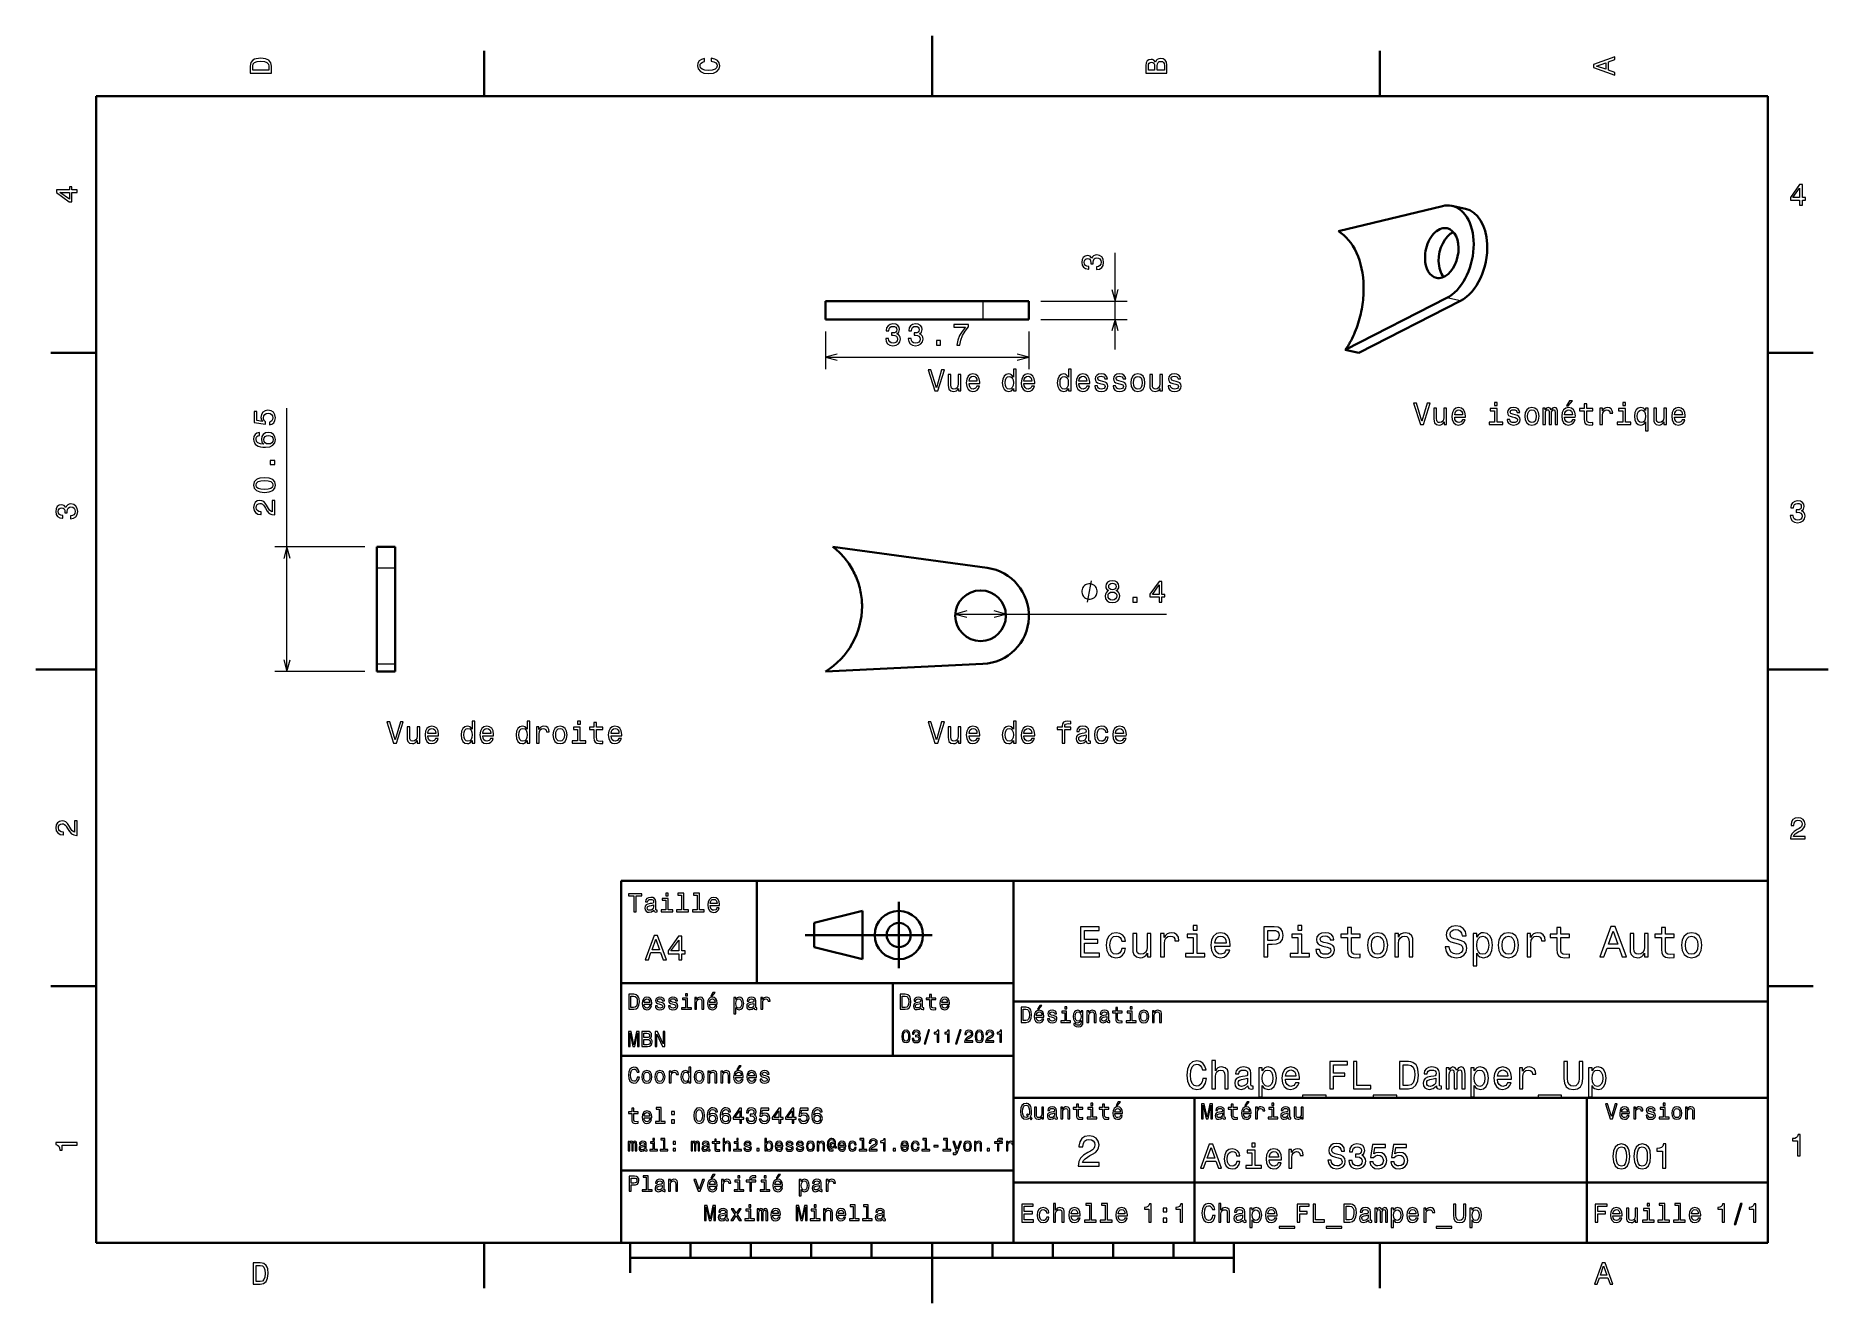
# Model space of a CAD drawing. Extents: x 0 to 297, y 0 to 210.
import ezdxf

# ---------------------------------------------------------------- set-up
doc = ezdxf.new("R2010")
doc.units = 0

msp = doc.modelspace()

# ---------------------------------------------------------------- linework, layer by layer
at = {"color": 7, "lineweight": 35, "ltscale": 0.25}
for p, q in [((148.5, 200), (148.5, 210)), ((10, 105), (0, 105)), ((287, 105), (297, 105)), ((192, 10), (192, 20)), ((148.5, 10), (148.5, 0))]:
    msp.add_line(p, q, dxfattribs=at)
at = {"color": 7, "lineweight": 35, "ltscale": 0.1875}
for p, q in [((74.300003, 200), (74.300003, 207.5)), ((222.699997, 200), (222.699997, 207.5)), ((10, 157.5), (2.5, 157.5)), ((287, 157.5), (294.5, 157.5)), ((10, 52.5), (2.5, 52.5)), ((287, 52.5), (294.5, 52.5)), ((74.300003, 10), (74.300003, 2.5)), ((222.699997, 10), (222.699997, 2.5))]:
    msp.add_line(p, q, dxfattribs=at)
at = {"color": 7, "lineweight": 35}
for p, q in [((287, 200), (10, 200)), ((10, 200), (10, 10)), ((287, 10), (287, 200)), ((156.938385, 166.023987), (130.849686, 166.023987)), ((156.938385, 163.023987), (130.849686, 163.023987)), ((157.633545, 121.835838), (132.075577, 125.314354)), ((156.938385, 105.918129), (130.849686, 104.665352)), ((97, 10), (97, 70)), ((97, 70), (287, 70)), ((162, 10), (162, 70)), ((287, 70), (287, 10)), ((127.5, 61), (148.5, 61)), ((97, 53), (162, 53)), ((162, 50), (287, 50)), ((97, 41), (162, 41)), ((162, 34), (287, 34)), ((257, 10), (257, 34)), ((97, 22), (162, 22)), ((162, 20), (287, 20)), ((10, 10), (287, 10)), ((97, 10), (287, 10)), ((98.5, 7.5), (198.5, 7.5))]:
    msp.add_line(p, q, dxfattribs=at)
at = {"color": 7, "lineweight": 35, "ltscale": 0.443953}
msp.add_line((233.097855, 181.794754), (215.836288, 177.624649), dxfattribs=at)
at = {"color": 7, "lineweight": 35, "ltscale": 0.057543}
msp.add_line((234.647781, 181.825684), (236.898773, 181.345016), dxfattribs=at)
at = {"color": 7, "lineweight": 13, "ltscale": 0.400901}
msp.add_line((178.832047, 158.023987), (178.832047, 174.060013), dxfattribs=at)
at = {"color": 7, "lineweight": 35, "ltscale": 0.472865}
for p, q in [((233.821793, 166.572662), (216.989594, 157.94487)), ((236.0728, 166.091995), (219.240585, 157.464188))]:
    msp.add_line(p, q, dxfattribs=at)
at = {"color": 7, "lineweight": 13, "ltscale": 0.057544}
msp.add_line((236.0728, 166.091995), (233.821793, 166.572662), dxfattribs=at)
at = {"color": 7, "lineweight": 35, "ltscale": 0.075}
for p, q in [((130.849686, 166.023987), (130.849686, 163.023987)), ((164.554672, 163.023987), (164.554672, 166.023987)), ((56.520039, 125.314354), (59.520039, 125.314354)), ((56.520039, 104.665352), (59.520039, 104.665352))]:
    msp.add_line(p, q, dxfattribs=at)
at = {"color": 7, "lineweight": 35, "ltscale": 0.190217}
for p, q in [((164.547058, 166.023987), (156.938385, 166.023987)), ((164.547058, 163.023987), (156.938385, 163.023987))]:
    msp.add_line(p, q, dxfattribs=at)
at = {"color": 7, "lineweight": 13, "ltscale": 0.075}
for p, q in [((156.938385, 166.023987), (156.938385, 163.023987)), ((56.520039, 121.835838), (59.520039, 121.835838)), ((56.520039, 105.918129), (59.520039, 105.918129))]:
    msp.add_line(p, q, dxfattribs=at)
at = {"color": 7, "lineweight": 35, "ltscale": 0.00019}
for p, q in [((164.554672, 166.023987), (164.547058, 166.023987)), ((164.554672, 163.023987), (164.547058, 163.023987))]:
    msp.add_line(p, q, dxfattribs=at)
at = {"color": 7, "lineweight": 13, "ltscale": 0.357125}
for p, q in [((166.547058, 166.023987), (180.832047, 166.023987)), ((166.547058, 163.023987), (180.832047, 163.023987))]:
    msp.add_line(p, q, dxfattribs=at)
at = {"color": 7, "lineweight": 13, "ltscale": 0.156863}
for p, q in [((130.849686, 161.023987), (130.849686, 154.749481)), ((164.554672, 161.023987), (164.554672, 154.749481))]:
    msp.add_line(p, q, dxfattribs=at)
at = {"color": 7, "lineweight": 35, "ltscale": 0.057544}
msp.add_line((219.240585, 157.464188), (216.989594, 157.94487), dxfattribs=at)
at = {"color": 7, "lineweight": 13}
for p, q in [((130.849686, 156.749481), (164.554672, 156.749481)), ((41.604031, 104.665352), (41.604031, 148.294464))]:
    msp.add_line(p, q, dxfattribs=at)
at = {"color": 7, "lineweight": 13, "ltscale": 0.3729}
for p, q in [((54.520039, 125.314354), (39.604031, 125.314354)), ((54.520039, 104.665352), (39.604031, 104.665352))]:
    msp.add_line(p, q, dxfattribs=at)
at = {"color": 7, "lineweight": 35, "ltscale": 0.086963}
for p, q in [((56.520039, 121.835838), (56.520039, 125.314354)), ((59.520039, 121.835838), (59.520039, 125.314354))]:
    msp.add_line(p, q, dxfattribs=at)
at = {"color": 7, "lineweight": 35, "ltscale": 0.206899}
for p, q in [((56.520039, 121.835838), (56.520039, 113.559875)), ((59.520039, 121.835838), (59.520039, 113.559875))]:
    msp.add_line(p, q, dxfattribs=at)
at = {"color": 7, "lineweight": 35, "ltscale": 0.191044}
for p, q in [((56.520039, 113.559875), (56.520039, 105.918129)), ((59.520039, 113.559875), (59.520039, 105.918129))]:
    msp.add_line(p, q, dxfattribs=at)
at = {"color": 8, "lineweight": 13}
msp.add_line((152.354675, 114.179665), (187.382919, 114.179665), dxfattribs=at)
at = {"color": 7, "lineweight": 35, "ltscale": 0.031319}
for p, q in [((56.520039, 105.918129), (56.520039, 104.665352)), ((59.520039, 105.918129), (59.520039, 104.665352))]:
    msp.add_line(p, q, dxfattribs=at)
at = {"color": 7, "lineweight": 35, "ltscale": 0.425}
msp.add_line((119.5, 53), (119.5, 70), dxfattribs=at)
at = {"color": 7, "lineweight": 35, "ltscale": 0.275}
msp.add_line((143, 55.5), (143, 66.5), dxfattribs=at)
at = {"color": 7, "lineweight": 35, "ltscale": 0.206155}
for p, q in [((129, 63), (137, 65)), ((137, 57), (129, 59))]:
    msp.add_line(p, q, dxfattribs=at)
at = {"color": 7, "lineweight": 35, "ltscale": 0.1}
msp.add_line((129, 59), (129, 63), dxfattribs=at)
at = {"color": 7, "lineweight": 35, "ltscale": 0.2}
msp.add_line((137, 65), (137, 57), dxfattribs=at)
at = {"color": 7, "lineweight": 35, "ltscale": 0.3}
msp.add_line((142, 41), (142, 53), dxfattribs=at)
at = {"color": 7, "lineweight": 35, "ltscale": 0.35}
msp.add_line((192, 20), (192, 34), dxfattribs=at)
at = {"color": 7, "lineweight": 35, "ltscale": 0.125}
for p, q in [((98.5, 10), (98.5, 5)), ((198.5, 10), (198.5, 5))]:
    msp.add_line(p, q, dxfattribs=at)
at = {"color": 7, "lineweight": 35, "ltscale": 0.0625}
for p, q in [((108.5, 10), (108.5, 7.5)), ((118.5, 10), (118.5, 7.5)), ((128.5, 10), (128.5, 7.5)), ((138.5, 10), (138.5, 7.5)), ((158.5, 10), (158.5, 7.5)), ((168.5, 10), (168.5, 7.5)), ((178.5, 10), (178.5, 7.5)), ((188.5, 10), (188.5, 7.5))]:
    msp.add_line(p, q, dxfattribs=at)
at = {"color": 7, "lineweight": 13}
for points in [[(35.533215, 204.994965), (35.533215, 203.829971), (39.033215, 203.829971), (39.033215, 204.994965), (38.922264, 205.544678), (38.584366, 205.953171), (38.034657, 206.205338), (37.283215, 206.296112), (36.516644, 206.215424), (36.21405, 206.114563), (35.971977, 205.973343), (35.644165, 205.56485), (35.563473, 205.297562)], [(35.951801, 204.959656), (36.027451, 205.342941), (36.259438, 205.605194), (36.672985, 205.761536), (37.283215, 205.811966), (37.873272, 205.756485), (38.286816, 205.600143), (38.533936, 205.332855), (38.614628, 204.959656), (38.614628, 204.298996), (35.951801, 204.298996)], [(111.93206, 205.817017), (112.35569, 205.716141), (112.658287, 205.549713), (112.844887, 205.317734), (112.905403, 205.045395), (112.814629, 204.71759), (112.54229, 204.460388), (112.098488, 204.28891), (111.483215, 204.233429), (110.872986, 204.28891), (110.424141, 204.455338), (110.151802, 204.71254), (110.055984, 205.045395), (110.106415, 205.287476), (110.247627, 205.494247), (110.474571, 205.655624), (110.787247, 205.766571), (110.787247, 206.245682), (110.308144, 206.094391), (109.94503, 205.832138), (109.718086, 205.474075), (109.637398, 205.045395), (109.763474, 204.510818), (110.116501, 204.10231), (110.696472, 203.840057), (111.483215, 203.749283), (112.269958, 203.840057), (112.84993, 204.10231), (113.208, 204.510818), (113.329041, 205.045395), (113.233215, 205.51442), (112.965927, 205.892654), (112.527161, 206.159943), (111.93206, 206.301163)], [(185.542007, 205.630417), (185.249496, 205.983429), (185.052811, 206.074219), (184.81073, 206.104477), (184.432495, 206.03891), (184.160156, 205.842224), (183.993729, 205.524506), (183.933212, 205.080704), (183.933212, 203.835022), (187.433212, 203.835022), (187.433212, 205.151306), (187.36261, 205.620331), (187.155838, 205.968307), (186.828018, 206.185165), (186.384216, 206.260818), (186.08667, 206.215424), (185.839554, 206.094391), (185.65799, 205.897705)], [(185.385666, 204.984879), (185.385666, 204.298996), (184.351807, 204.298996), (184.351807, 205.025223), (184.382065, 205.297562), (184.472839, 205.489197), (184.629181, 205.605194), (184.86116, 205.645538), (185.093155, 205.600143), (185.254532, 205.479111), (185.355408, 205.272339)], [(187.014618, 205.095825), (187.014618, 204.298996), (185.809296, 204.298996), (185.809296, 205.050446), (185.844589, 205.368164), (185.9505, 205.595108), (186.132065, 205.731277), (186.394302, 205.776657), (186.671692, 205.731277), (186.863327, 205.605194), (186.979324, 205.393372)], [(261.633209, 203.466858), (261.633209, 203.930847), (260.604401, 204.298996), (260.604401, 205.695969), (261.633209, 206.064133), (261.633209, 206.538193), (258.128174, 205.257217), (258.128174, 204.742798)], [(260.17572, 204.460388), (258.632477, 205), (260.17572, 205.539627)], [(6.833213, 184.02739), (6.833213, 184.481277), (5.965778, 184.481277), (5.965778, 184.98056), (5.56232, 184.98056), (5.56232, 184.481277), (3.408862, 184.481277), (3.408862, 184.022339), (5.521974, 182.489197), (5.965778, 182.489197), (5.965778, 184.02739)], [(292.277374, 181.916794), (292.731262, 181.916794), (292.731262, 182.784225), (293.23056, 182.784225), (293.23056, 183.187683), (292.731262, 183.187683), (292.731262, 185.341141), (292.272339, 185.341141), (290.739197, 183.228027), (290.739197, 182.784225), (292.277374, 182.784225)], [(291.162842, 183.187683), (292.277374, 184.756134), (292.277374, 183.187683)], [(5.56232, 182.912827), (3.993876, 184.02739), (5.56232, 184.02739)], [(175.732635, 171.271103), (175.767929, 171.271103), (176.252075, 171.351807), (176.615189, 171.588837), (176.847183, 171.962036), (176.932922, 172.456268), (176.847183, 172.980759), (176.625275, 173.37413), (176.272247, 173.626297), (175.818359, 173.717072), (175.520813, 173.676727), (175.278732, 173.565781), (175.092133, 173.384216), (174.955963, 173.142151), (174.68364, 173.469955), (174.249908, 173.585953), (173.856537, 173.5103), (173.55899, 173.293442), (173.372391, 172.940414), (173.306839, 172.456268), (173.387527, 172.00238), (173.609436, 171.654388), (173.962448, 171.427444), (174.431473, 171.351807), (174.466782, 171.351807), (174.466782, 171.800644), (174.144012, 171.840988), (173.912018, 171.972122), (173.770813, 172.183929), (173.720383, 172.481476), (173.760727, 172.743729), (173.866638, 172.935379), (174.038101, 173.051361), (174.270096, 173.096756), (174.517212, 173.051361), (174.68364, 172.930328), (174.7845, 172.718521), (174.814758, 172.431046), (174.809723, 172.23436), (175.20813, 172.23436), (175.198044, 172.481476), (175.243439, 172.79921), (175.364471, 173.03624), (175.561157, 173.177444), (175.818359, 173.227875), (176.11087, 173.172409), (176.327728, 173.026154), (176.463898, 172.794159), (176.509277, 172.486526), (176.458847, 172.168808), (176.307556, 171.936813), (176.065475, 171.790558), (175.732635, 171.735092)], [(140.827255, 159.848907), (140.827255, 159.813599), (140.907944, 159.329453), (141.144974, 158.966339), (141.518173, 158.73436), (142.012405, 158.648621), (142.536911, 158.73436), (142.930283, 158.956253), (143.182434, 159.30928), (143.273224, 159.763168), (143.23288, 160.06073), (143.121918, 160.302795), (142.940369, 160.489395), (142.698288, 160.625565), (143.026093, 160.897903), (143.14209, 161.331619), (143.066437, 161.724991), (142.849579, 162.022537), (142.496552, 162.209137), (142.012405, 162.274704), (141.558517, 162.194016), (141.210541, 161.972107), (140.983597, 161.61908), (140.907944, 161.150055), (140.907944, 161.114761), (141.356796, 161.114761), (141.397141, 161.437531), (141.528259, 161.66951), (141.740082, 161.81073), (142.037628, 161.86116), (142.299866, 161.820816), (142.491516, 161.714905), (142.607513, 161.543427), (142.652893, 161.311447), (142.607513, 161.064331), (142.486481, 160.897903), (142.274658, 160.797028), (141.987198, 160.766769), (141.790512, 160.77182), (141.790512, 160.373398), (142.037628, 160.383484), (142.355347, 160.338104), (142.592377, 160.217072), (142.733597, 160.020386), (142.784027, 159.763168), (142.728546, 159.470673), (142.582291, 159.253815), (142.350311, 159.117645), (142.042664, 159.07225), (141.724945, 159.122681), (141.49295, 159.273987), (141.34671, 159.516052), (141.291229, 159.848907)], [(144.563278, 159.848907), (144.563278, 159.813599), (144.643967, 159.329453), (144.880997, 158.966339), (145.254196, 158.73436), (145.748428, 158.648621), (146.272934, 158.73436), (146.666306, 158.956253), (146.918457, 159.30928), (147.009247, 159.763168), (146.968903, 160.06073), (146.857941, 160.302795), (146.676392, 160.489395), (146.434311, 160.625565), (146.762115, 160.897903), (146.878113, 161.331619), (146.80246, 161.724991), (146.585602, 162.022537), (146.232574, 162.209137), (145.748428, 162.274704), (145.29454, 162.194016), (144.946564, 161.972107), (144.71962, 161.61908), (144.643967, 161.150055), (144.643967, 161.114761), (145.092819, 161.114761), (145.133163, 161.437531), (145.264282, 161.66951), (145.476105, 161.81073), (145.773651, 161.86116), (146.035889, 161.820816), (146.227539, 161.714905), (146.343536, 161.543427), (146.388916, 161.311447), (146.343536, 161.064331), (146.222504, 160.897903), (146.010681, 160.797028), (145.723221, 160.766769), (145.526535, 160.77182), (145.526535, 160.373398), (145.773651, 160.383484), (146.09137, 160.338104), (146.3284, 160.217072), (146.46962, 160.020386), (146.52005, 159.763168), (146.464569, 159.470673), (146.318314, 159.253815), (146.086334, 159.117645), (145.778687, 159.07225), (145.460968, 159.122681), (145.228973, 159.273987), (145.082733, 159.516052), (145.027252, 159.848907)], [(152.605209, 158.749481), (153.114563, 158.749481), (153.281006, 159.581619), (153.573502, 160.358276), (153.987045, 161.079453), (154.526672, 161.755249), (154.526672, 162.173828), (152.126099, 162.173828), (152.126099, 161.714905), (154.042526, 161.714905), (153.487762, 161.034073), (153.069183, 160.322968), (152.776672, 159.566483)], [(149.222214, 158.749481), (149.918167, 158.749481), (149.918167, 159.500931), (149.222214, 159.500931)], [(150.097717, 154.672409), (149.220184, 151.691849), (148.317459, 154.672409), (147.838348, 154.672409), (148.968033, 151.167358), (149.472351, 151.167358), (150.576813, 154.672409)], [(161.984604, 151.585953), (161.984604, 151.167358), (162.428406, 151.167358), (162.428406, 154.788391), (161.989639, 154.788391), (161.989639, 153.462021), (161.651749, 153.845306), (161.444977, 153.936096), (161.207947, 153.97139), (160.779266, 153.870529), (160.446411, 153.588104), (160.229553, 153.134216), (160.153915, 152.523987), (160.229553, 151.913757), (160.446411, 151.454819), (160.779266, 151.167358), (161.207947, 151.071533), (161.444977, 151.106842), (161.656784, 151.197617)], [(171.092667, 151.585953), (171.092667, 151.167358), (171.536469, 151.167358), (171.536469, 154.788391), (171.097717, 154.788391), (171.097717, 153.462021), (170.759811, 153.845306), (170.55304, 153.936096), (170.31601, 153.97139), (169.887344, 153.870529), (169.554489, 153.588104), (169.337631, 153.134216), (169.261978, 152.523987), (169.337631, 151.913757), (169.554489, 151.454819), (169.887344, 151.167358), (170.31601, 151.071533), (170.55304, 151.106842), (170.764862, 151.197617)], [(153.300156, 153.875565), (152.856354, 153.875565), (152.856354, 152.312164), (152.805923, 151.949066), (152.659668, 151.686813), (152.432724, 151.525421), (152.135178, 151.474991), (151.898148, 151.515335), (151.746841, 151.636383), (151.661118, 151.843155), (151.640945, 152.135651), (151.640945, 153.875565), (151.197144, 153.875565), (151.197144, 152.095306), (151.212265, 151.737244), (151.30809, 151.439697), (151.600601, 151.167358), (152.069611, 151.071533), (152.321777, 151.106842), (152.538635, 151.197617), (152.725235, 151.353958), (152.876526, 151.580902), (152.876526, 151.167358), (153.300156, 151.167358)], [(154.636612, 152.392868), (156.411835, 152.392868), (156.41687, 152.59964), (156.336182, 153.179611), (156.114288, 153.613327), (155.761261, 153.875565), (155.292236, 153.97139), (154.833298, 153.870529), (154.48027, 153.588104), (154.253326, 153.129181), (154.172638, 152.523987), (154.248291, 151.903671), (154.475235, 151.449783), (154.823212, 151.167358), (155.2771, 151.071533), (155.670471, 151.1371), (155.99324, 151.308563), (156.23027, 151.580902), (156.36644, 151.944016), (155.927689, 151.944016), (155.836899, 151.742279), (155.70578, 151.590988), (155.332581, 151.469955), (155.04512, 151.525421), (154.828262, 151.701935), (154.687042, 151.98941), (154.636612, 152.377731)], [(154.636612, 152.766068), (154.692093, 153.114044), (154.828262, 153.371246), (155.035034, 153.527588), (155.307373, 153.583069), (155.574661, 153.527588), (155.781433, 153.371246), (155.907516, 153.114044), (155.952896, 152.766068)], [(161.283585, 153.572983), (161.576096, 153.50238), (161.798004, 153.305695), (161.929123, 152.977875), (161.979553, 152.523987), (161.929123, 152.065048), (161.798004, 151.737244), (161.576096, 151.535507), (161.283585, 151.469955), (161.00621, 151.535507), (160.794403, 151.737244), (160.653183, 152.070099), (160.607803, 152.523987), (160.653183, 152.972839), (160.794403, 153.300644), (161.00621, 153.50238)], [(163.74469, 152.392868), (165.519897, 152.392868), (165.524948, 152.59964), (165.44426, 153.179611), (165.222351, 153.613327), (164.869324, 153.875565), (164.400299, 153.97139), (163.941376, 153.870529), (163.588348, 153.588104), (163.361404, 153.129181), (163.280716, 152.523987), (163.356354, 151.903671), (163.583298, 151.449783), (163.93129, 151.167358), (164.385178, 151.071533), (164.778549, 151.1371), (165.101318, 151.308563), (165.338348, 151.580902), (165.474518, 151.944016), (165.035751, 151.944016), (164.944977, 151.742279), (164.813843, 151.590988), (164.440659, 151.469955), (164.153183, 151.525421), (163.936325, 151.701935), (163.79512, 151.98941), (163.74469, 152.377731)], [(163.74469, 152.766068), (163.800156, 153.114044), (163.936325, 153.371246), (164.143097, 153.527588), (164.415436, 153.583069), (164.682724, 153.527588), (164.889496, 153.371246), (165.015579, 153.114044), (165.060974, 152.766068)], [(170.391663, 153.572983), (170.684174, 153.50238), (170.906067, 153.305695), (171.037201, 152.977875), (171.087631, 152.523987), (171.037201, 152.065048), (170.906067, 151.737244), (170.684174, 151.535507), (170.391663, 151.469955), (170.114288, 151.535507), (169.902466, 151.737244), (169.761261, 152.070099), (169.715866, 152.523987), (169.761261, 152.972839), (169.902466, 153.300644), (170.114288, 153.50238)], [(172.852753, 152.392868), (174.627975, 152.392868), (174.633011, 152.59964), (174.552322, 153.179611), (174.330414, 153.613327), (173.977402, 153.875565), (173.508377, 153.97139), (173.049438, 153.870529), (172.696411, 153.588104), (172.469467, 153.129181), (172.388779, 152.523987), (172.464432, 151.903671), (172.691376, 151.449783), (173.039352, 151.167358), (173.49324, 151.071533), (173.886612, 151.1371), (174.209381, 151.308563), (174.446411, 151.580902), (174.582581, 151.944016), (174.143829, 151.944016), (174.05304, 151.742279), (173.921921, 151.590988), (173.548721, 151.469955), (173.261261, 151.525421), (173.044403, 151.701935), (172.903183, 151.98941), (172.852753, 152.377731)], [(172.852753, 152.766068), (172.908234, 153.114044), (173.044403, 153.371246), (173.251175, 153.527588), (173.523499, 153.583069), (173.790802, 153.527588), (173.997574, 153.371246), (174.123657, 153.114044), (174.169037, 152.766068)], [(176.826813, 152.745895), (176.398148, 152.846756), (176.080414, 152.962753), (175.974518, 153.199783), (176.004776, 153.366211), (176.110687, 153.487244), (176.28215, 153.562897), (176.529266, 153.593155), (176.766296, 153.562897), (176.952896, 153.472107), (177.073944, 153.335953), (177.124374, 153.154388), (177.55809, 153.154388), (177.55809, 153.164474), (177.482437, 153.492279), (177.275665, 153.749496), (176.952896, 153.910873), (176.529266, 153.97139), (176.100586, 153.910873), (175.787918, 153.744446), (175.591232, 153.49733), (175.530701, 153.184647), (175.576096, 152.88205), (175.717316, 152.670242), (175.949295, 152.518936), (176.287201, 152.41304), (176.781433, 152.291992), (177.084015, 152.165924), (177.164719, 152.065048), (177.194977, 151.913757), (177.149582, 151.727158), (177.028549, 151.585953), (176.831863, 151.495163), (176.569611, 151.464905), (176.292236, 151.495163), (176.090515, 151.601074), (175.954346, 151.772552), (175.898865, 152.009583), (175.470184, 152.009583), (175.540802, 151.606125), (175.747574, 151.313614), (176.075378, 151.1371), (176.529266, 151.071533), (177.003326, 151.1371), (177.351318, 151.313614), (177.563126, 151.596039), (177.638779, 151.964188), (177.583298, 152.281906), (177.426956, 152.498764), (177.169754, 152.639984)], [(179.862839, 152.745895), (179.434174, 152.846756), (179.11644, 152.962753), (179.010529, 153.199783), (179.040802, 153.366211), (179.146698, 153.487244), (179.318176, 153.562897), (179.565292, 153.593155), (179.802322, 153.562897), (179.988922, 153.472107), (180.109955, 153.335953), (180.1604, 153.154388), (180.594116, 153.154388), (180.594116, 153.164474), (180.518463, 153.492279), (180.311691, 153.749496), (179.988922, 153.910873), (179.565292, 153.97139), (179.136612, 153.910873), (178.823944, 153.744446), (178.627258, 153.49733), (178.566727, 153.184647), (178.612122, 152.88205), (178.753326, 152.670242), (178.985321, 152.518936), (179.323212, 152.41304), (179.817444, 152.291992), (180.120041, 152.165924), (180.200745, 152.065048), (180.230988, 151.913757), (180.185608, 151.727158), (180.064575, 151.585953), (179.867889, 151.495163), (179.605637, 151.464905), (179.328262, 151.495163), (179.126526, 151.601074), (178.990356, 151.772552), (178.934891, 152.009583), (178.50621, 152.009583), (178.576813, 151.606125), (178.783585, 151.313614), (179.111404, 151.1371), (179.565292, 151.071533), (180.039352, 151.1371), (180.387329, 151.313614), (180.599152, 151.596039), (180.674805, 151.964188), (180.619324, 152.281906), (180.462982, 152.498764), (180.20578, 152.639984)], [(181.441376, 152.518936), (181.522064, 151.903671), (181.754059, 151.449783), (182.122208, 151.167358), (182.61644, 151.071533), (183.105637, 151.167358), (183.473785, 151.444733), (183.70578, 151.898621), (183.791519, 152.518936), (183.70578, 153.134216), (183.473785, 153.593155), (183.105637, 153.870529), (182.61644, 153.97139), (182.122208, 153.870529), (181.754059, 153.588104), (181.522064, 153.134216)], [(181.895264, 152.523987), (181.940643, 152.977875), (182.081863, 153.305695), (182.308807, 153.507416), (182.61644, 153.578018), (182.919037, 153.507416), (183.145981, 153.31073), (183.287201, 152.977875), (183.337616, 152.523987), (183.287201, 152.065048), (183.145981, 151.732193), (182.919037, 151.530472), (182.61644, 151.464905), (182.308807, 151.530472), (182.081863, 151.732193), (181.940643, 152.065048)], [(186.696411, 153.875565), (186.252609, 153.875565), (186.252609, 152.312164), (186.202179, 151.949066), (186.055923, 151.686813), (185.828979, 151.525421), (185.531433, 151.474991), (185.294403, 151.515335), (185.143097, 151.636383), (185.057358, 151.843155), (185.037186, 152.135651), (185.037186, 153.875565), (184.593384, 153.875565), (184.593384, 152.095306), (184.608521, 151.737244), (184.704346, 151.439697), (184.996841, 151.167358), (185.465866, 151.071533), (185.718018, 151.106842), (185.934891, 151.197617), (186.12149, 151.353958), (186.272781, 151.580902), (186.272781, 151.167358), (186.696411, 151.167358)], [(188.970917, 152.745895), (188.542236, 152.846756), (188.224518, 152.962753), (188.118607, 153.199783), (188.148865, 153.366211), (188.254761, 153.487244), (188.426239, 153.562897), (188.673355, 153.593155), (188.910385, 153.562897), (189.096985, 153.472107), (189.218018, 153.335953), (189.268463, 153.154388), (189.702179, 153.154388), (189.702179, 153.164474), (189.626526, 153.492279), (189.419754, 153.749496), (189.096985, 153.910873), (188.673355, 153.97139), (188.24469, 153.910873), (187.932007, 153.744446), (187.735321, 153.49733), (187.674805, 153.184647), (187.720184, 152.88205), (187.861389, 152.670242), (188.093384, 152.518936), (188.431274, 152.41304), (188.925522, 152.291992), (189.228119, 152.165924), (189.308807, 152.065048), (189.339066, 151.913757), (189.293671, 151.727158), (189.172638, 151.585953), (188.975952, 151.495163), (188.713699, 151.464905), (188.436325, 151.495163), (188.234589, 151.601074), (188.098434, 151.772552), (188.042953, 152.009583), (187.614288, 152.009583), (187.684875, 151.606125), (187.891663, 151.313614), (188.219467, 151.1371), (188.673355, 151.071533), (189.147415, 151.1371), (189.495407, 151.313614), (189.707214, 151.596039), (189.782867, 151.964188), (189.727386, 152.281906), (189.571045, 152.498764), (189.313843, 152.639984)], [(230.57196, 149.112625), (229.694427, 146.132065), (228.791702, 149.112625), (228.312592, 149.112625), (229.442276, 145.607574), (229.946594, 145.607574), (231.051056, 149.112625)], [(242.166336, 149.228607), (241.697311, 149.228607), (241.697311, 148.724289), (242.166336, 148.724289)], [(253.634644, 148.683945), (253.93219, 148.683945), (254.633194, 149.54129), (254.138962, 149.54129)], [(256.569794, 147.846771), (256.569794, 146.490143), (256.600067, 146.051376), (256.741272, 145.748779), (257.023682, 145.572266), (257.502777, 145.511749), (258.027283, 145.536972), (258.027283, 145.920258), (257.644012, 145.889999), (257.296021, 145.930344), (257.109406, 146.056427), (257.028717, 146.268234), (257.013611, 146.565781), (257.013611, 147.846771), (258.027283, 147.846771), (258.027283, 148.225006), (257.013611, 148.225006), (257.013611, 149.0168), (256.569794, 149.0168), (256.569794, 148.225006), (255.803223, 148.225006), (255.803223, 147.846771)], [(263.418488, 149.228607), (262.949463, 149.228607), (262.949463, 148.724289), (263.418488, 148.724289)], [(38.691208, 145.525742), (39.104752, 145.636688), (39.427517, 145.883804), (39.62925, 146.246918), (39.704895, 146.710892), (39.614117, 147.220261), (39.366997, 147.618683), (38.973625, 147.870834), (38.469307, 147.96666), (38.000282, 147.88092), (37.63213, 147.638855), (37.395096, 147.260605), (37.309361, 146.771423), (37.369881, 146.393173), (37.536308, 146.100662), (36.593224, 146.241882), (36.593224, 147.775024), (36.17968, 147.775024), (36.17968, 145.903976), (38.035587, 145.626602), (38.035587, 146.03006), (37.798553, 146.322571), (37.712822, 146.69577), (37.768295, 147.018524), (37.92968, 147.265656), (38.176796, 147.421997), (38.494522, 147.477463), (38.812244, 147.421997), (39.059364, 147.260605), (39.215702, 147.013489), (39.271179, 146.69577), (39.235874, 146.428467), (39.119881, 146.22171), (38.938324, 146.070404), (38.691208, 145.994751)], [(233.774399, 148.315781), (233.330597, 148.315781), (233.330597, 146.75238), (233.280167, 146.389282), (233.133911, 146.127029), (232.906967, 145.965637), (232.609421, 145.915207), (232.372391, 145.955551), (232.221085, 146.076599), (232.135361, 146.283371), (232.115189, 146.575867), (232.115189, 148.315781), (231.671387, 148.315781), (231.671387, 146.535522), (231.686508, 146.17746), (231.782333, 145.879913), (232.074844, 145.607574), (232.543854, 145.511749), (232.796021, 145.547058), (233.012878, 145.637833), (233.199478, 145.794174), (233.350769, 146.021118), (233.350769, 145.607574), (233.774399, 145.607574)], [(235.110855, 146.833084), (236.886078, 146.833084), (236.891113, 147.039856), (236.810425, 147.619827), (236.588531, 148.053543), (236.235504, 148.315781), (235.766479, 148.411606), (235.307541, 148.310745), (234.954514, 148.02832), (234.72757, 147.569397), (234.646881, 146.964203), (234.722534, 146.343887), (234.949478, 145.889999), (235.297455, 145.607574), (235.751343, 145.511749), (236.144714, 145.577316), (236.467484, 145.748779), (236.704514, 146.021118), (236.840683, 146.384232), (236.401932, 146.384232), (236.311142, 146.182495), (236.180023, 146.031204), (235.806824, 145.910172), (235.519363, 145.965637), (235.302505, 146.142151), (235.161285, 146.429626), (235.110855, 146.817947)], [(235.110855, 147.206284), (235.166336, 147.55426), (235.302505, 147.811462), (235.509277, 147.967804), (235.781616, 148.023285), (236.048904, 147.967804), (236.255676, 147.811462), (236.38176, 147.55426), (236.427139, 147.206284)], [(242.151199, 145.980774), (242.151199, 148.225006), (241.011444, 148.225006), (241.011444, 147.846771), (241.707397, 147.846771), (241.707397, 145.980774), (240.799622, 145.980774), (240.799622, 145.607574), (243.069077, 145.607574), (243.069077, 145.980774)], [(245.156967, 147.186111), (244.728302, 147.286972), (244.410568, 147.402969), (244.304657, 147.639999), (244.33493, 147.806427), (244.440826, 147.92746), (244.612305, 148.003113), (244.859421, 148.033371), (245.096451, 148.003113), (245.283051, 147.912323), (245.404083, 147.776169), (245.454529, 147.594604), (245.888245, 147.594604), (245.888245, 147.604691), (245.812592, 147.932495), (245.60582, 148.189713), (245.283051, 148.351089), (244.859421, 148.411606), (244.43074, 148.351089), (244.118073, 148.184662), (243.921387, 147.937546), (243.860855, 147.624863), (243.90625, 147.322266), (244.047455, 147.110458), (244.279449, 146.959152), (244.61734, 146.853256), (245.111588, 146.732208), (245.414169, 146.60614), (245.494873, 146.505264), (245.525131, 146.353973), (245.479736, 146.167374), (245.358704, 146.026169), (245.162018, 145.935379), (244.899765, 145.905121), (244.622391, 145.935379), (244.420654, 146.04129), (244.284485, 146.212769), (244.229019, 146.449799), (243.800339, 146.449799), (243.870941, 146.046341), (244.077713, 145.75383), (244.405533, 145.577316), (244.859421, 145.511749), (245.333481, 145.577316), (245.681458, 145.75383), (245.89328, 146.036255), (245.968933, 146.404404), (245.913452, 146.722122), (245.757111, 146.93898), (245.499908, 147.0802)], [(246.735504, 146.959152), (246.816193, 146.343887), (247.048187, 145.889999), (247.416336, 145.607574), (247.910568, 145.511749), (248.399765, 145.607574), (248.767914, 145.884949), (248.999908, 146.338837), (249.085648, 146.959152), (248.999908, 147.574432), (248.767914, 148.033371), (248.399765, 148.310745), (247.910568, 148.411606), (247.416336, 148.310745), (247.048187, 148.02832), (246.816193, 147.574432)], [(247.189392, 146.964203), (247.234772, 147.418091), (247.375992, 147.745911), (247.602936, 147.947632), (247.910568, 148.018234), (248.213165, 147.947632), (248.440109, 147.750946), (248.581329, 147.418091), (248.63176, 146.964203), (248.581329, 146.505264), (248.440109, 146.172409), (248.213165, 145.970688), (247.910568, 145.905121), (247.602936, 145.970688), (247.375992, 146.172409), (247.234772, 146.505264)], [(249.726135, 145.607574), (250.134644, 145.607574), (250.134644, 147.418091), (250.159851, 147.69043), (250.235504, 147.887115), (250.351501, 148.003113), (250.502792, 148.048492), (250.623825, 148.008148), (250.704529, 147.907288), (250.744873, 147.735809), (250.759995, 147.508865), (250.759995, 145.607574), (251.14328, 145.607574), (251.14328, 147.418091), (251.168503, 147.685379), (251.244141, 147.882065), (251.365189, 148.003113), (251.516479, 148.048492), (251.637512, 148.008148), (251.718216, 147.907288), (251.768646, 147.508865), (251.768646, 145.607574), (252.177139, 145.607574), (252.177139, 147.478607), (252.151932, 147.866943), (252.071228, 148.16449), (251.909851, 148.346054), (251.647614, 148.411606), (251.339966, 148.310745), (251.102936, 148.018234), (250.916336, 148.305695), (250.603653, 148.411606), (250.316193, 148.310745), (250.119507, 148.02832), (250.119507, 148.315781), (249.726135, 148.315781)], [(253.326996, 146.833084), (255.102219, 146.833084), (255.107254, 147.039856), (255.026566, 147.619827), (254.804657, 148.053543), (254.451645, 148.315781), (253.98262, 148.411606), (253.523682, 148.310745), (253.170654, 148.02832), (252.94371, 147.569397), (252.863022, 146.964203), (252.938675, 146.343887), (253.165619, 145.889999), (253.513596, 145.607574), (253.967484, 145.511749), (254.360855, 145.577316), (254.683624, 145.748779), (254.920654, 146.021118), (255.056824, 146.384232), (254.618073, 146.384232), (254.527283, 146.182495), (254.396164, 146.031204), (254.022964, 145.910172), (253.735504, 145.965637), (253.518646, 146.142151), (253.377426, 146.429626), (253.326996, 146.817947)], [(253.326996, 147.206284), (253.382477, 147.55426), (253.518646, 147.811462), (253.725418, 147.967804), (253.997742, 148.023285), (254.265045, 147.967804), (254.471817, 147.811462), (254.5979, 147.55426), (254.64328, 147.206284)], [(259.177155, 145.607574), (259.620941, 145.607574), (259.620941, 147.155838), (259.666321, 147.529037), (259.80249, 147.796341), (260.024414, 147.957718), (260.32196, 148.013199), (260.543854, 147.97789), (260.710266, 147.877029), (260.811157, 147.705551), (260.846436, 147.473572), (261.295288, 147.473572), (261.234772, 147.882065), (261.068359, 148.174576), (260.790985, 148.351089), (260.41272, 148.411606), (260.155518, 148.371262), (259.933624, 148.270401), (259.736938, 148.098923), (259.580597, 147.866943), (259.580597, 148.315781), (259.177155, 148.315781)], [(263.403381, 145.980774), (263.403381, 148.225006), (262.263611, 148.225006), (262.263611, 147.846771), (262.959564, 147.846771), (262.959564, 145.980774), (262.051788, 145.980774), (262.051788, 145.607574), (264.321228, 145.607574), (264.321228, 145.980774)], [(266.747009, 147.897202), (266.590698, 148.124146), (266.414185, 148.285522), (266.207397, 148.376312), (265.970367, 148.411606), (265.541687, 148.310745), (265.208832, 148.02832), (264.991974, 147.574432), (264.916321, 146.964203), (264.991974, 146.348923), (265.208832, 145.895035), (265.541687, 145.607574), (265.970367, 145.511749), (266.207397, 145.542007), (266.409119, 145.627747), (266.585632, 145.784088), (266.747009, 146.021118), (266.747009, 144.558578), (267.190826, 144.558578), (267.190826, 148.315781), (266.747009, 148.315781)], [(265.370239, 146.964203), (265.415619, 147.413055), (265.556824, 147.74086), (265.768646, 147.942596), (266.046021, 148.013199), (266.338531, 147.942596), (266.560425, 147.745911), (266.691559, 147.418091), (266.741974, 146.964203), (266.691559, 146.505264), (266.560425, 146.17746), (266.338531, 145.975723), (266.046021, 145.910172), (265.768646, 145.975723), (265.556824, 146.17746), (265.415619, 146.510315)], [(270.206665, 148.315781), (269.762878, 148.315781), (269.762878, 146.75238), (269.712433, 146.389282), (269.566193, 146.127029), (269.339233, 145.965637), (269.041687, 145.915207), (268.804657, 145.955551), (268.653351, 146.076599), (268.567627, 146.283371), (268.547455, 146.575867), (268.547455, 148.315781), (268.103638, 148.315781), (268.103638, 146.535522), (268.118774, 146.17746), (268.2146, 145.879913), (268.507111, 145.607574), (268.976135, 145.511749), (269.228302, 145.547058), (269.44516, 145.637833), (269.631744, 145.794174), (269.783051, 146.021118), (269.783051, 145.607574), (270.206665, 145.607574)], [(271.543121, 146.833084), (273.318359, 146.833084), (273.323395, 147.039856), (273.242706, 147.619827), (273.020813, 148.053543), (272.667786, 148.315781), (272.198761, 148.411606), (271.739807, 148.310745), (271.38678, 148.02832), (271.159851, 147.569397), (271.079163, 146.964203), (271.154816, 146.343887), (271.381744, 145.889999), (271.729736, 145.607574), (272.183624, 145.511749), (272.576996, 145.577316), (272.89975, 145.748779), (273.13678, 146.021118), (273.272949, 146.384232), (272.834198, 146.384232), (272.743408, 146.182495), (272.612305, 146.031204), (272.239105, 145.910172), (271.95163, 145.965637), (271.734772, 146.142151), (271.593567, 146.429626), (271.543121, 146.817947)], [(271.543121, 147.206284), (271.598602, 147.55426), (271.734772, 147.811462), (271.941559, 147.967804), (272.213867, 148.023285), (272.481171, 147.967804), (272.687958, 147.811462), (272.814026, 147.55426), (272.859406, 147.206284)], [(37.047115, 144.250809), (36.638611, 144.154984), (36.336018, 143.93309), (36.144375, 143.590149), (36.078815, 143.146347), (36.114117, 142.848785), (36.209938, 142.591583), (36.36628, 142.364639), (36.588181, 142.173004), (36.865559, 142.021698), (37.203453, 141.910751), (37.601868, 141.840149), (38.050716, 141.819977), (38.766853, 141.900665), (39.286308, 142.147781), (39.598988, 142.546204), (39.704895, 143.090866), (39.614117, 143.580063), (39.377083, 143.953262), (39.003887, 144.195328), (38.529823, 144.281067), (38.050716, 144.195328), (37.68256, 143.963348), (37.450573, 143.60527), (37.369881, 143.161469), (37.470745, 142.682373), (37.758209, 142.324295), (37.203453, 142.399948), (36.805038, 142.561325), (36.568008, 142.808441), (36.487316, 143.151382), (36.52766, 143.403549), (36.633568, 143.595184), (36.810081, 143.721268), (37.047115, 143.786835)], [(38.534866, 143.79187), (38.852592, 143.736404), (39.094666, 143.595184), (39.25605, 143.36824), (39.30648, 143.085815), (39.25605, 142.788269), (39.099709, 142.561325), (38.857635, 142.41507), (38.539909, 142.36969), (38.22723, 142.42012), (37.990196, 142.561325), (37.838902, 142.79332), (37.783424, 143.106003), (37.838902, 143.378326), (37.985153, 143.595184), (38.222187, 143.736404)], [(39.604031, 138.956421), (39.604031, 139.65239), (38.852592, 139.65239), (38.852592, 138.956421)], [(37.894379, 134.352966), (38.686165, 134.428619), (39.251007, 134.665649), (39.593945, 135.043884), (39.704895, 135.56839), (39.593945, 136.087845), (39.251007, 136.46608), (38.686165, 136.698074), (37.894379, 136.778763), (37.107632, 136.698074), (36.794952, 136.602249), (36.537746, 136.46608), (36.194809, 136.087845), (36.078815, 135.56839), (36.194809, 135.043884), (36.542793, 134.665649), (37.107632, 134.428619)], [(37.894379, 134.837128), (37.284145, 134.877472), (36.845387, 135.00354), (36.588181, 135.230499), (36.497402, 135.56839), (36.588181, 135.901245), (36.845387, 136.128189), (37.284145, 136.254272), (37.894379, 136.294617), (38.509651, 136.254272), (38.94841, 136.128189), (39.205616, 135.901245), (39.291351, 135.56839), (39.205616, 135.230499), (38.94841, 135.00354), (38.509651, 134.877472)], [(5.73379, 129.979111), (5.769093, 129.979111), (6.253242, 130.059799), (6.616354, 130.296829), (6.848343, 130.670029), (6.934078, 131.164276), (6.848343, 131.688766), (6.626441, 132.082138), (6.273415, 132.334305), (5.819525, 132.425079), (5.521974, 132.384735), (5.279899, 132.273788), (5.0933, 132.092224), (4.957133, 131.850143), (4.684798, 132.177963), (4.251081, 132.293961), (3.857709, 132.218307), (3.560158, 132.00145), (3.373559, 131.648422), (3.307997, 131.164276), (3.388689, 130.710388), (3.610591, 130.362396), (3.963617, 130.135452), (4.432637, 130.059799), (4.46794, 130.059799), (4.46794, 130.508652), (4.145173, 130.548996), (3.913184, 130.680115), (3.771974, 130.891937), (3.721542, 131.189484), (3.761888, 131.451736), (3.867795, 131.643372), (4.039265, 131.759369), (4.271254, 131.804764), (4.518372, 131.759369), (4.684798, 131.638336), (4.785663, 131.426514), (4.815922, 131.139053), (4.810879, 130.942368), (5.209294, 130.942368), (5.199208, 131.189484), (5.244596, 131.507217), (5.365634, 131.744247), (5.56232, 131.885452), (5.819525, 131.935883), (6.112032, 131.880417), (6.328891, 131.734161), (6.465058, 131.502167), (6.510447, 131.194534), (6.460014, 130.876801), (6.308718, 130.644821), (6.066643, 130.498566), (5.73379, 130.443085)], [(39.604031, 130.601822), (39.604031, 133.007431), (39.170311, 133.007431), (39.170311, 131.10614), (38.933281, 131.212051), (38.736595, 131.3936), (38.378525, 131.9534), (38.22723, 132.250946), (38.010368, 132.583801), (37.758209, 132.820831), (37.460659, 132.957001), (37.122761, 133.007431), (36.699131, 132.921707), (36.36628, 132.684677), (36.154465, 132.321564), (36.078815, 131.852539), (36.164551, 131.368393), (36.401581, 131.000229), (36.779823, 130.763199), (37.279102, 130.68251), (37.349709, 130.68251), (37.349709, 131.141449), (37.309361, 131.141449), (36.966423, 131.186829), (36.71426, 131.322998), (36.552879, 131.539856), (36.497402, 131.827316), (36.547836, 132.119827), (36.673916, 132.336685), (36.870602, 132.477905), (37.117718, 132.528336), (37.349709, 132.493027), (37.546394, 132.397202), (37.717865, 132.235825), (37.86916, 132.013916), (38.030544, 131.71637), (38.343224, 131.222137), (38.676079, 130.874146), (39.079536, 130.667374), (39.588902, 130.601822)], [(290.729126, 130.51622), (290.729126, 130.480911), (290.809814, 129.996765), (291.046844, 129.633652), (291.420044, 129.401657), (291.914276, 129.315933), (292.438782, 129.401657), (292.832153, 129.623566), (293.08429, 129.976593), (293.175079, 130.430481), (293.134735, 130.728027), (293.023773, 130.970108), (292.842224, 131.156708), (292.600159, 131.292877), (292.927948, 131.565216), (293.043945, 131.998932), (292.968292, 132.392303), (292.751434, 132.68985), (292.398407, 132.87645), (291.914276, 132.942017), (291.460388, 132.861313), (291.112396, 132.63942), (290.885468, 132.286392), (290.809814, 131.817368), (290.809814, 131.782074), (291.258636, 131.782074), (291.299011, 132.104828), (291.430115, 132.336823), (291.641937, 132.478027), (291.939484, 132.528473), (292.201721, 132.488113), (292.393372, 132.382217), (292.509369, 132.210739), (292.554749, 131.97876), (292.509369, 131.731628), (292.388336, 131.565216), (292.176514, 131.46434), (291.889069, 131.434082), (291.692383, 131.439133), (291.692383, 131.04071), (291.939484, 131.050797), (292.257202, 131.005417), (292.494232, 130.884369), (292.635468, 130.687683), (292.685883, 130.430481), (292.630402, 130.13797), (292.484161, 129.921112), (292.252167, 129.784943), (291.944519, 129.739563), (291.626801, 129.789993), (291.394806, 129.941284), (291.248566, 130.183365), (291.193085, 130.51622)], [(60.415573, 96.313766), (59.538052, 93.333221), (58.635311, 96.313766), (58.156204, 96.313766), (59.285889, 92.808723), (59.790211, 92.808723), (60.89468, 96.313766)], [(63.618023, 95.516937), (63.174217, 95.516937), (63.174217, 93.953537), (63.123787, 93.590424), (62.977531, 93.328178), (62.750587, 93.166794), (62.453037, 93.116364), (62.216003, 93.156708), (62.064709, 93.27774), (61.978973, 93.484512), (61.958801, 93.777023), (61.958801, 95.516937), (61.514996, 95.516937), (61.514996, 93.736679), (61.530125, 93.378609), (61.625946, 93.081055), (61.918453, 92.808723), (62.387474, 92.712906), (62.639633, 92.748207), (62.856495, 92.838982), (63.043095, 92.995323), (63.194389, 93.222267), (63.194389, 92.808723), (63.618023, 92.808723)], [(64.954475, 94.034225), (66.729691, 94.034225), (66.734734, 94.240997), (66.654045, 94.820969), (66.432144, 95.254692), (66.079117, 95.516937), (65.6101, 95.612755), (65.151161, 95.511894), (64.798134, 95.229469), (64.57119, 94.770538), (64.490501, 94.165352), (64.566147, 93.545036), (64.793091, 93.091141), (65.141075, 92.808723), (65.594971, 92.712906), (65.988342, 92.778465), (66.311104, 92.949936), (66.548134, 93.222267), (66.684303, 93.585381), (66.245544, 93.585381), (66.154762, 93.383652), (66.023643, 93.232353), (65.650444, 93.11132), (65.362976, 93.166794), (65.146118, 93.343307), (65.004906, 93.630768), (64.954475, 94.019096)], [(64.954475, 94.407425), (65.009949, 94.755409), (65.146118, 95.012611), (65.35289, 95.168953), (65.625229, 95.224426), (65.892517, 95.168953), (66.099289, 95.012611), (66.225372, 94.755409), (66.27076, 94.407425)], [(72.30246, 93.22731), (72.30246, 92.808723), (72.746262, 92.808723), (72.746262, 96.429764), (72.307503, 96.429764), (72.307503, 95.103394), (71.969604, 95.486679), (71.762833, 95.577454), (71.525803, 95.612755), (71.09713, 95.511894), (70.764275, 95.229469), (70.547417, 94.775581), (70.471771, 94.165352), (70.547417, 93.555122), (70.764275, 93.096184), (71.09713, 92.808723), (71.525803, 92.712906), (71.762833, 92.748207), (71.974648, 92.838982)], [(71.601448, 95.21434), (71.893959, 95.143738), (72.11586, 94.947052), (72.246986, 94.61924), (72.297417, 94.165352), (72.246986, 93.706421), (72.11586, 93.378609), (71.893959, 93.17688), (71.601448, 93.11132), (71.324074, 93.17688), (71.112259, 93.378609), (70.971046, 93.711464), (70.925659, 94.165352), (70.971046, 94.614197), (71.112259, 94.942009), (71.324074, 95.143738)], [(74.062546, 94.034225), (75.837761, 94.034225), (75.842804, 94.240997), (75.762115, 94.820969), (75.540215, 95.254692), (75.187187, 95.516937), (74.71817, 95.612755), (74.259232, 95.511894), (73.906204, 95.229469), (73.67926, 94.770538), (73.598572, 94.165352), (73.674217, 93.545036), (73.901161, 93.091141), (74.249146, 92.808723), (74.703033, 92.712906), (75.096405, 92.778465), (75.419174, 92.949936), (75.656204, 93.222267), (75.792374, 93.585381), (75.353615, 93.585381), (75.262833, 93.383652), (75.131714, 93.232353), (74.758514, 93.11132), (74.471046, 93.166794), (74.254189, 93.343307), (74.112976, 93.630768), (74.062546, 94.019096)], [(74.062546, 94.407425), (74.118019, 94.755409), (74.254189, 95.012611), (74.46096, 95.168953), (74.733292, 95.224426), (75.000587, 95.168953), (75.207359, 95.012611), (75.333435, 94.755409), (75.37883, 94.407425)], [(81.41053, 93.22731), (81.41053, 92.808723), (81.854332, 92.808723), (81.854332, 96.429764), (81.415573, 96.429764), (81.415573, 95.103394), (81.077675, 95.486679), (80.870903, 95.577454), (80.633873, 95.612755), (80.2052, 95.511894), (79.872345, 95.229469), (79.655487, 94.775581), (79.579834, 94.165352), (79.655487, 93.555122), (79.872345, 93.096184), (80.2052, 92.808723), (80.633873, 92.712906), (80.870903, 92.748207), (81.082718, 92.838982)], [(80.709518, 95.21434), (81.002029, 95.143738), (81.22393, 94.947052), (81.355057, 94.61924), (81.405487, 94.165352), (81.355057, 93.706421), (81.22393, 93.378609), (81.002029, 93.17688), (80.709518, 93.11132), (80.432144, 93.17688), (80.220329, 93.378609), (80.079117, 93.711464), (80.03373, 94.165352), (80.079117, 94.614197), (80.220329, 94.942009), (80.432144, 95.143738)], [(82.948715, 92.808723), (83.392517, 92.808723), (83.392517, 94.356995), (83.437904, 94.730194), (83.574074, 94.997482), (83.795975, 95.158867), (84.093529, 95.21434), (84.31543, 95.179039), (84.481857, 95.078178), (84.582718, 94.906708), (84.618027, 94.674721), (85.066872, 94.674721), (85.006348, 95.083221), (84.83992, 95.375725), (84.562546, 95.552238), (84.184303, 95.612755), (83.927101, 95.572411), (83.7052, 95.47155), (83.508514, 95.300079), (83.352173, 95.068092), (83.352173, 95.516937), (82.948715, 95.516937)], [(85.687187, 94.160309), (85.767876, 93.545036), (85.999863, 93.091141), (86.368019, 92.808723), (86.862259, 92.712906), (87.351448, 92.808723), (87.719604, 93.086098), (87.951599, 93.539993), (88.037331, 94.160309), (87.951599, 94.775581), (87.719604, 95.234512), (87.351448, 95.511894), (86.862259, 95.612755), (86.368019, 95.511894), (85.999863, 95.229469), (85.767876, 94.775581)], [(86.141075, 94.165352), (86.186462, 94.61924), (86.327675, 94.947052), (86.554619, 95.148781), (86.862259, 95.219383), (87.164848, 95.148781), (87.3918, 94.952095), (87.533005, 94.61924), (87.583435, 94.165352), (87.533005, 93.706421), (87.3918, 93.373566), (87.164848, 93.171837), (86.862259, 93.106277), (86.554619, 93.171837), (86.327675, 93.373566), (86.186462, 93.706421)], [(90.21096, 93.181923), (90.21096, 95.426155), (89.07119, 95.426155), (89.07119, 95.04792), (89.767159, 95.04792), (89.767159, 93.181923), (88.859375, 93.181923), (88.859375, 92.808723), (91.12883, 92.808723), (91.12883, 93.181923)], [(90.226089, 96.429764), (89.757065, 96.429764), (89.757065, 95.925438), (90.226089, 95.925438)], [(92.485458, 95.04792), (92.485458, 93.691292), (92.515717, 93.252525), (92.656921, 92.949936), (92.939346, 92.773422), (93.418457, 92.712906), (93.942947, 92.738121), (93.942947, 93.121407), (93.559662, 93.091141), (93.211678, 93.131493), (93.025085, 93.257568), (92.944389, 93.469383), (92.92926, 93.766937), (92.92926, 95.04792), (93.942947, 95.04792), (93.942947, 95.426155), (92.92926, 95.426155), (92.92926, 96.217949), (92.485458, 96.217949), (92.485458, 95.426155), (91.718887, 95.426155), (91.718887, 95.04792)], [(95.314705, 94.034225), (97.08992, 94.034225), (97.094963, 94.240997), (97.014267, 94.820969), (96.792374, 95.254692), (96.439346, 95.516937), (95.970322, 95.612755), (95.511391, 95.511894), (95.158363, 95.229469), (94.931419, 94.770538), (94.850723, 94.165352), (94.926376, 93.545036), (95.15332, 93.091141), (95.501305, 92.808723), (95.955193, 92.712906), (96.348572, 92.778465), (96.671333, 92.949936), (96.908363, 93.222267), (97.044533, 93.585381), (96.605774, 93.585381), (96.514992, 93.383652), (96.383865, 93.232353), (96.010666, 93.11132), (95.723206, 93.166794), (95.506348, 93.343307), (95.365135, 93.630768), (95.314705, 94.019096)], [(95.314705, 94.407425), (95.370178, 94.755409), (95.506348, 95.012611), (95.71312, 95.168953), (95.985458, 95.224426), (96.252747, 95.168953), (96.459518, 95.012611), (96.585602, 94.755409), (96.630981, 94.407425)], [(150.097717, 96.313759), (149.220184, 93.333214), (148.317459, 96.313759), (147.838348, 96.313759), (148.968033, 92.808716), (149.472351, 92.808716), (150.576813, 96.313759)], [(153.300156, 95.51693), (152.856354, 95.51693), (152.856354, 93.953529), (152.805923, 93.590416), (152.659668, 93.328171), (152.432724, 93.166786), (152.135178, 93.116356), (151.898148, 93.1567), (151.746841, 93.277733), (151.661118, 93.484505), (151.640945, 93.777016), (151.640945, 95.51693), (151.197144, 95.51693), (151.197144, 93.736671), (151.212265, 93.378601), (151.30809, 93.081047), (151.600601, 92.808716), (152.069611, 92.712898), (152.321777, 92.748199), (152.538635, 92.838974), (152.725235, 92.995316), (152.876526, 93.22226), (152.876526, 92.808716), (153.300156, 92.808716)], [(154.636612, 94.034218), (156.411835, 94.034218), (156.41687, 94.24099), (156.336182, 94.820961), (156.114288, 95.254684), (155.761261, 95.51693), (155.292236, 95.612747), (154.833298, 95.511887), (154.48027, 95.229462), (154.253326, 94.770531), (154.172638, 94.165344), (154.248291, 93.545029), (154.475235, 93.091133), (154.823212, 92.808716), (155.2771, 92.712898), (155.670471, 92.778458), (155.99324, 92.949928), (156.23027, 93.22226), (156.36644, 93.585373), (155.927689, 93.585373), (155.836899, 93.383644), (155.70578, 93.232346), (155.332581, 93.111313), (155.04512, 93.166786), (154.828262, 93.3433), (154.687042, 93.63076), (154.636612, 94.019089)], [(154.636612, 94.407417), (154.692093, 94.755402), (154.828262, 95.012604), (155.035034, 95.168945), (155.307373, 95.224419), (155.574661, 95.168945), (155.781433, 95.012604), (155.907516, 94.755402), (155.952896, 94.407417)], [(161.984604, 93.227303), (161.984604, 92.808716), (162.428406, 92.808716), (162.428406, 96.429756), (161.989639, 96.429756), (161.989639, 95.103386), (161.651749, 95.486671), (161.444977, 95.577446), (161.207947, 95.612747), (160.779266, 95.511887), (160.446411, 95.229462), (160.229553, 94.775574), (160.153915, 94.165344), (160.229553, 93.555115), (160.446411, 93.096176), (160.779266, 92.808716), (161.207947, 92.712898), (161.444977, 92.748199), (161.656784, 92.838974)], [(161.283585, 95.214333), (161.576096, 95.14373), (161.798004, 94.947044), (161.929123, 94.619232), (161.979553, 94.165344), (161.929123, 93.706413), (161.798004, 93.378601), (161.576096, 93.176872), (161.283585, 93.111313), (161.00621, 93.176872), (160.794403, 93.378601), (160.653183, 93.711456), (160.607803, 94.165344), (160.653183, 94.614189), (160.794403, 94.942001), (161.00621, 95.14373)], [(163.74469, 94.034218), (165.519897, 94.034218), (165.524948, 94.24099), (165.44426, 94.820961), (165.222351, 95.254684), (164.869324, 95.51693), (164.400299, 95.612747), (163.941376, 95.511887), (163.588348, 95.229462), (163.361404, 94.770531), (163.280716, 94.165344), (163.356354, 93.545029), (163.583298, 93.091133), (163.93129, 92.808716), (164.385178, 92.712898), (164.778549, 92.778458), (165.101318, 92.949928), (165.338348, 93.22226), (165.474518, 93.585373), (165.035751, 93.585373), (164.944977, 93.383644), (164.813843, 93.232346), (164.440659, 93.111313), (164.153183, 93.166786), (163.936325, 93.3433), (163.79512, 93.63076), (163.74469, 94.019089)], [(163.74469, 94.407417), (163.800156, 94.755402), (163.936325, 95.012604), (164.143097, 95.168945), (164.415436, 95.224419), (164.682724, 95.168945), (164.889496, 95.012604), (165.015579, 94.755402), (165.060974, 94.407417)], [(170.043671, 95.047913), (170.043671, 92.808716), (170.487488, 92.808716), (170.487488, 95.047913), (171.496124, 95.047913), (171.496124, 95.426147), (170.487488, 95.426147), (170.487488, 95.592575), (170.522781, 95.794304), (170.638779, 95.930473), (170.835464, 96.011162), (171.117889, 96.041428), (171.496124, 96.021255), (171.496124, 96.404541), (171.017029, 96.429756), (170.583313, 96.384361), (170.280716, 96.248199), (170.099152, 96.011162), (170.043671, 95.673271), (170.043671, 95.426147), (169.23172, 95.426147), (169.23172, 95.047913)], [(174.073212, 93.161743), (174.073212, 93.146614), (174.098434, 92.975143), (174.174088, 92.854103), (174.491806, 92.758286), (174.738922, 92.79863), (174.738922, 93.141571), (174.633011, 93.126442), (174.491806, 93.192001), (174.466583, 93.39373), (174.466583, 94.795746), (174.406067, 95.153816), (174.229553, 95.405975), (173.921921, 95.557274), (173.488205, 95.612747), (173.064575, 95.552231), (172.751892, 95.38076), (172.555206, 95.113472), (172.489639, 94.760445), (172.489639, 94.730186), (172.888062, 94.730186), (172.923355, 94.942001), (173.034317, 95.0933), (173.215866, 95.184074), (173.473068, 95.219376), (173.720184, 95.19416), (173.896698, 95.118515), (174.002609, 94.987389), (174.037918, 94.805832), (174.017746, 94.594017), (173.937042, 94.488113), (173.735321, 94.437675), (173.357086, 94.397331), (172.923355, 94.306557), (172.615723, 94.145172), (172.434174, 93.893013), (172.378693, 93.519814), (172.429123, 93.186958), (172.585464, 92.939842), (172.837631, 92.783501), (173.185608, 92.728027), (173.654633, 92.833931)], [(177.225235, 94.619232), (177.664001, 94.619232), (177.573212, 95.02269), (177.356354, 95.340416), (177.018463, 95.537102), (176.579697, 95.612747), (176.095551, 95.511887), (175.727386, 95.229462), (175.495407, 94.770531), (175.414719, 94.155258), (175.490356, 93.545029), (175.717316, 93.091133), (176.075378, 92.808716), (176.564575, 92.712898), (176.998291, 92.788544), (177.336182, 93.000359), (177.568176, 93.333214), (177.669037, 93.777016), (177.245407, 93.777016), (177.169754, 93.494598), (177.028549, 93.282776), (176.826813, 93.151657), (176.579697, 93.111313), (176.272064, 93.176872), (176.050156, 93.378601), (175.914001, 93.706413), (175.868607, 94.170387), (175.914001, 94.624275), (176.055206, 94.952087), (176.28215, 95.153816), (176.579697, 95.224419), (176.841949, 95.179031), (177.038635, 95.063042), (177.169754, 94.871399)], [(178.924805, 94.034218), (180.700012, 94.034218), (180.705063, 94.24099), (180.624359, 94.820961), (180.402466, 95.254684), (180.049438, 95.51693), (179.580414, 95.612747), (179.12149, 95.511887), (178.768463, 95.229462), (178.541519, 94.770531), (178.460815, 94.165344), (178.536469, 93.545029), (178.763412, 93.091133), (179.111404, 92.808716), (179.565292, 92.712898), (179.958664, 92.778458), (180.281433, 92.949928), (180.518463, 93.22226), (180.654633, 93.585373), (180.215866, 93.585373), (180.125092, 93.383644), (179.993958, 93.232346), (179.620758, 93.111313), (179.333298, 93.166786), (179.11644, 93.3433), (178.975235, 93.63076), (178.924805, 94.019089)], [(178.924805, 94.407417), (178.98027, 94.755402), (179.11644, 95.012604), (179.323212, 95.168945), (179.595551, 95.224419), (179.862839, 95.168945), (180.069611, 95.012604), (180.195694, 94.755402), (180.241089, 94.407417)], [(174.022781, 93.756844), (173.962265, 93.494598), (173.800888, 93.292862), (173.558807, 93.161743), (173.261261, 93.116356), (173.069611, 93.141571), (172.933441, 93.22226), (172.847717, 93.363472), (172.822495, 93.560158), (172.842667, 93.736671), (172.923355, 93.862747), (173.246124, 94.00396), (173.654633, 94.064476), (174.022781, 94.185516)], [(290.76947, 76.916786), (293.175079, 76.916786), (293.175079, 77.350502), (291.273773, 77.350502), (291.3797, 77.587532), (291.561249, 77.784218), (292.121033, 78.142288), (292.418579, 78.293587), (292.751434, 78.510445), (292.988464, 78.762604), (293.124634, 79.060158), (293.175079, 79.398056), (293.089355, 79.821686), (292.852325, 80.154541), (292.489197, 80.366356), (292.020172, 80.442001), (291.536041, 80.35627), (291.167877, 80.119232), (290.930847, 79.740997), (290.850159, 79.241714), (290.850159, 79.171112), (291.309082, 79.171112), (291.309082, 79.211456), (291.354462, 79.554398), (291.490631, 79.806557), (291.707489, 79.967941), (291.994965, 80.023415), (292.287476, 79.972984), (292.504333, 79.846901), (292.645538, 79.650215), (292.695984, 79.403099), (292.660675, 79.171112), (292.56485, 78.974426), (292.403473, 78.802956), (292.181549, 78.651657), (291.884003, 78.490273), (291.389771, 78.177589), (291.041779, 77.844742), (290.835022, 77.441284), (290.76947, 76.931915)], [(6.833213, 77.519447), (6.833213, 79.925072), (6.399496, 79.925072), (6.399496, 78.023773), (6.162464, 78.129684), (5.965778, 78.311241), (5.607709, 78.871033), (5.456412, 79.168587), (5.239553, 79.501442), (4.987392, 79.738472), (4.689842, 79.874641), (4.351945, 79.925072), (3.928314, 79.839333), (3.595461, 79.602303), (3.383646, 79.239189), (3.307997, 78.770172), (3.393732, 78.286018), (3.630764, 77.91787), (4.009006, 77.680832), (4.508286, 77.600143), (4.578891, 77.600143), (4.578891, 78.059074), (4.538545, 78.059074), (4.195605, 78.104462), (3.943444, 78.240631), (3.782061, 78.457489), (3.726585, 78.744957), (3.777017, 79.03746), (3.903098, 79.254318), (4.099784, 79.395531), (4.346902, 79.445961), (4.578891, 79.41066), (4.775577, 79.314842), (4.947046, 79.153458), (5.098343, 78.931557), (5.259727, 78.634003), (5.572406, 78.139771), (5.90526, 77.791786), (6.308718, 77.585014), (6.818084, 77.519447)], [(99.102303, 64.837173), (99.5, 64.837173), (99.5, 67.47406), (100.407784, 67.47406), (100.407784, 67.837173), (98.190201, 67.837173), (98.190201, 67.47406), (99.102303, 67.47406)], [(102.387611, 65.139771), (102.387611, 65.126801), (102.409225, 64.979828), (102.47406, 64.876076), (102.746399, 64.793945), (102.958214, 64.828529), (102.958214, 65.122475), (102.867432, 65.109505), (102.746399, 65.165703), (102.724785, 65.338615), (102.724785, 66.540344), (102.672913, 66.84726), (102.521614, 67.0634), (102.257927, 67.193085), (101.886169, 67.240631), (101.523056, 67.188759), (101.255043, 67.041786), (101.086456, 66.812675), (101.030258, 66.510086), (101.030258, 66.484146), (101.371758, 66.484146), (101.402016, 66.665703), (101.497116, 66.795387), (101.65274, 66.873199), (101.873199, 66.903458), (102.085014, 66.881844), (102.236313, 66.817001), (102.327087, 66.704605), (102.357346, 66.548988), (102.340057, 66.367432), (102.270897, 66.276657), (102.097984, 66.233429), (101.773773, 66.198845), (101.402016, 66.121033), (101.138329, 65.982704), (100.982712, 65.766571), (100.935158, 65.446686), (100.978386, 65.161385), (101.112389, 64.949562), (101.328529, 64.815559), (101.626801, 64.768013), (102.028816, 64.858788)], [(102.344383, 65.649857), (102.292511, 65.425072), (102.154182, 65.252159), (101.946686, 65.139771), (101.691643, 65.100861), (101.527374, 65.122475), (101.41066, 65.191643), (101.337173, 65.312675), (101.315559, 65.481262), (101.332855, 65.632561), (101.402016, 65.740631), (101.678673, 65.861671), (102.028816, 65.913544), (102.344383, 66.017288)], [(104.773773, 65.157059), (104.773773, 67.080688), (103.796829, 67.080688), (103.796829, 66.756485), (104.393372, 66.756485), (104.393372, 65.157059), (103.615273, 65.157059), (103.615273, 64.837173), (105.560516, 64.837173), (105.560516, 65.157059)], [(104.786743, 67.940918), (104.384727, 67.940918), (104.384727, 67.508644), (104.786743, 67.508644)], [(106.969742, 67.621033), (106.969742, 65.157059), (106.187317, 65.157059), (106.187317, 64.837173), (108.128242, 64.837173), (108.128242, 65.157059), (107.350143, 65.157059), (107.350143, 67.940918), (106.373199, 67.940918), (106.373199, 67.621033)], [(109.572044, 67.621033), (109.572044, 65.157059), (108.789627, 65.157059), (108.789627, 64.837173), (110.730545, 64.837173), (110.730545, 65.157059), (109.952454, 65.157059), (109.952454, 67.940918), (108.975502, 67.940918), (108.975502, 67.621033)], [(111.750717, 65.887604), (113.272339, 65.887604), (113.276657, 66.064842), (113.207497, 66.561958), (113.017288, 66.933716), (112.714699, 67.158501), (112.312683, 67.240631), (111.919312, 67.154175), (111.616714, 66.912102), (111.422188, 66.51873), (111.353027, 66), (111.41787, 65.4683), (111.612396, 65.079247), (111.91066, 64.837173), (112.299713, 64.755043), (112.636887, 64.811234), (112.913544, 64.958214), (113.116714, 65.191643), (113.233429, 65.502876), (112.857346, 65.502876), (112.779541, 65.329971), (112.667145, 65.200287), (112.34726, 65.096542), (112.100868, 65.144089), (111.914986, 65.295387), (111.793945, 65.541786), (111.750717, 65.874634)], [(111.750717, 66.207489), (111.798271, 66.50576), (111.914986, 66.726219), (112.092216, 66.860229), (112.325653, 66.907776), (112.554756, 66.860229), (112.731987, 66.726219), (112.840057, 66.50576), (112.878967, 66.207489)], [(173.109512, 57.381123), (176.279541, 57.381123), (176.279541, 57.986309), (173.772339, 57.986309), (173.772339, 59.679394), (176.005768, 59.679394), (176.005768, 60.277374), (173.772339, 60.277374), (173.772339, 61.775936), (176.221893, 61.775936), (176.221893, 62.381123), (173.109512, 62.381123)], [(192.439484, 62.554031), (191.769455, 62.554031), (191.769455, 61.833572), (192.439484, 61.833572)], [(203.462524, 57.381123), (204.125351, 57.381123), (204.125351, 59.492073), (204.860229, 59.492073), (205.602295, 59.528095), (206.193085, 59.780258), (206.574921, 60.270172), (206.704605, 60.940201), (206.603745, 61.559795), (206.315552, 62.013687), (205.840057, 62.287464), (205.191635, 62.381123), (203.462524, 62.381123)], [(209.788177, 62.554031), (209.118149, 62.554031), (209.118149, 61.833572), (209.788177, 61.833572)], [(234.20462, 59.030979), (233.548996, 59.030979), (233.693085, 58.267288), (234.053314, 57.70533), (234.608078, 57.366714), (235.357361, 57.244236), (236.099426, 57.359509), (236.654175, 57.67651), (237.007202, 58.17363), (237.136902, 58.82925), (237.028824, 59.420029), (236.726227, 59.801872), (236.236313, 60.054031), (235.580704, 60.241352), (235.018738, 60.378242), (234.651306, 60.536743), (234.442368, 60.767288), (234.377533, 61.127522), (234.442368, 61.451729), (234.629684, 61.696686), (234.917877, 61.862389), (235.314133, 61.920029), (235.71759, 61.84798), (236.034592, 61.653458), (236.24353, 61.32925), (236.344391, 60.889767), (237, 60.889767), (237, 60.904179), (236.884735, 61.581409), (236.546112, 62.085732), (236.01297, 62.402737), (235.292511, 62.510807), (234.644104, 62.402737), (234.139771, 62.100143), (233.815567, 61.631844), (233.700287, 61.026657), (233.793961, 60.486309), (234.067734, 60.118874), (234.5, 59.873917), (235.09079, 59.6866), (235.674362, 59.520893), (236.113831, 59.362389), (236.380402, 59.131844), (236.47406, 58.757202), (236.387619, 58.375359), (236.164276, 58.087173), (235.825653, 57.907059), (235.386169, 57.849422), (234.896255, 57.928673), (234.521622, 58.159222), (234.283875, 58.533859)], [(259.175781, 57.381123), (259.838623, 57.381123), (260.364563, 58.850864), (262.360229, 58.850864), (262.886169, 57.381123), (263.563416, 57.381123), (261.733429, 62.388329), (260.998566, 62.388329)], [(100.982712, 56.9049), (101.51297, 56.9049), (101.933716, 58.080692), (103.530258, 58.080692), (103.951012, 56.9049), (104.492798, 56.9049), (103.028816, 60.910664), (102.440926, 60.910664)], [(102.118156, 58.570606), (102.734871, 60.334293), (103.351585, 58.570606)], [(106.521614, 56.9049), (107.040344, 56.9049), (107.040344, 57.896255), (107.610954, 57.896255), (107.610954, 58.357349), (107.040344, 58.357349), (107.040344, 60.818443), (106.515854, 60.818443), (104.763687, 58.403458), (104.763687, 57.896255), (106.521614, 57.896255)], [(105.247841, 58.357349), (106.521614, 60.149857), (106.521614, 58.357349)], [(179.932281, 59.967579), (180.559082, 59.967579), (180.429398, 60.543945), (180.119598, 60.997837), (179.636887, 61.278816), (179.010086, 61.386887), (178.318436, 61.242794), (177.792511, 60.839336), (177.46109, 60.183716), (177.345825, 59.304752), (177.453888, 58.432995), (177.778091, 57.78458), (178.289627, 57.381123), (178.988464, 57.244236), (179.608063, 57.352303), (180.090775, 57.6549), (180.42218, 58.130402), (180.566284, 58.764408), (179.96109, 58.764408), (179.853027, 58.36095), (179.651291, 58.058357), (179.363113, 57.871037), (179.010086, 57.8134), (178.570602, 57.907059), (178.253601, 58.195244), (178.059082, 58.663544), (177.994232, 59.326366), (178.059082, 59.974781), (178.260803, 60.443081), (178.585007, 60.731266), (179.010086, 60.83213), (179.38472, 60.767288), (179.66571, 60.601585), (179.853027, 60.327808)], [(184.788177, 61.25), (184.154175, 61.25), (184.154175, 59.016571), (184.082123, 58.497837), (183.873199, 58.123196), (183.548996, 57.892651), (183.123917, 57.820602), (182.785294, 57.878242), (182.569168, 58.051151), (182.446686, 58.346542), (182.417862, 58.764408), (182.417862, 61.25), (181.783859, 61.25), (181.783859, 58.706772), (181.805481, 58.195244), (181.942368, 57.770172), (182.360229, 57.381123), (183.030258, 57.244236), (183.390488, 57.294666), (183.700287, 57.424351), (183.966858, 57.647694), (184.182999, 57.971901), (184.182999, 57.381123), (184.788177, 57.381123)], [(186.380402, 57.381123), (187.014404, 57.381123), (187.014404, 59.592937), (187.079254, 60.12608), (187.273773, 60.507923), (187.590775, 60.738472), (188.015854, 60.817722), (188.332855, 60.767288), (188.570602, 60.623199), (188.714691, 60.378242), (188.765121, 60.046829), (189.406342, 60.046829), (189.319885, 60.630402), (189.082123, 61.048271), (188.685883, 61.30043), (188.145538, 61.386887), (187.778091, 61.32925), (187.46109, 61.185158), (187.180115, 60.940201), (186.956772, 60.608788), (186.956772, 61.25), (186.380402, 61.25)], [(192.417862, 57.914265), (192.417862, 61.120316), (190.789627, 61.120316), (190.789627, 60.579971), (191.783859, 60.579971), (191.783859, 57.914265), (190.48703, 57.914265), (190.48703, 57.381123), (193.729111, 57.381123), (193.729111, 57.914265)], [(195.37175, 59.131844), (197.907776, 59.131844), (197.914978, 59.427231), (197.799713, 60.255764), (197.482712, 60.875359), (196.978378, 61.25), (196.30835, 61.386887), (195.65274, 61.242794), (195.148407, 60.839336), (194.824203, 60.183716), (194.708923, 59.319164), (194.817001, 58.432995), (195.141205, 57.78458), (195.638321, 57.381123), (196.286743, 57.244236), (196.848694, 57.337894), (197.309799, 57.582851), (197.648407, 57.971901), (197.842941, 58.490631), (197.216141, 58.490631), (197.086456, 58.20245), (196.899139, 57.986309), (196.365997, 57.8134), (195.955322, 57.892651), (195.645538, 58.14481), (195.443802, 58.555473), (195.37175, 59.110229)], [(195.37175, 59.664986), (195.451004, 60.162102), (195.645538, 60.529537), (195.940918, 60.75288), (196.329971, 60.83213), (196.711807, 60.75288), (197.007202, 60.529537), (197.187317, 60.162102), (197.252167, 59.664986)], [(205.01152, 61.76873), (205.443802, 61.725502), (205.760803, 61.588615), (205.94812, 61.336452), (206.01297, 60.940201), (205.940918, 60.522331), (205.746399, 60.270172), (205.414978, 60.140488), (204.96109, 60.104465), (204.125351, 60.104465), (204.125351, 61.76873)], [(209.766571, 57.914265), (209.766571, 61.120316), (208.138321, 61.120316), (208.138321, 60.579971), (209.132568, 60.579971), (209.132568, 57.914265), (207.835724, 57.914265), (207.835724, 57.381123), (211.077805, 57.381123), (211.077805, 57.914265)], [(214.060516, 59.636166), (213.44812, 59.780258), (212.994232, 59.945965), (212.842941, 60.28458), (212.886169, 60.522331), (213.03746, 60.695244), (213.282425, 60.803314), (213.635437, 60.846542), (213.97406, 60.803314), (214.240631, 60.67363), (214.413544, 60.479107), (214.485596, 60.219738), (215.105194, 60.219738), (215.105194, 60.23415), (214.997116, 60.70245), (214.701721, 61.069885), (214.240631, 61.30043), (213.635437, 61.386887), (213.023056, 61.30043), (212.57637, 61.062679), (212.29538, 60.709652), (212.208939, 60.262966), (212.273773, 59.830688), (212.475494, 59.528095), (212.806915, 59.311958), (213.289627, 59.16066), (213.995682, 58.987751), (214.427948, 58.807636), (214.543228, 58.663544), (214.586456, 58.447407), (214.521606, 58.180836), (214.348694, 57.979107), (214.067719, 57.849422), (213.693085, 57.806194), (213.296829, 57.849422), (213.008636, 58.000721), (212.814117, 58.245674), (212.734863, 58.584293), (212.122482, 58.584293), (212.223343, 58.007923), (212.518738, 57.590057), (212.98703, 57.337894), (213.635437, 57.244236), (214.312683, 57.337894), (214.809799, 57.590057), (215.112396, 57.993515), (215.220459, 58.519451), (215.141205, 58.973343), (214.917862, 59.283138), (214.55043, 59.484871)], [(217.353027, 60.579971), (217.353027, 58.64193), (217.396255, 58.015129), (217.597992, 57.582851), (218.001434, 57.330688), (218.685883, 57.244236), (219.43515, 57.280258), (219.43515, 57.827808), (218.887604, 57.78458), (218.390488, 57.842216), (218.123917, 58.022331), (218.008652, 58.324928), (217.98703, 58.75), (217.98703, 60.579971), (219.43515, 60.579971), (219.43515, 61.120316), (217.98703, 61.120316), (217.98703, 62.251438), (217.353027, 62.251438), (217.353027, 61.120316), (216.257935, 61.120316), (216.257935, 60.579971)], [(220.65274, 59.311958), (220.768005, 58.432995), (221.099426, 57.78458), (221.625366, 57.381123), (222.331421, 57.244236), (223.030258, 57.381123), (223.556198, 57.777374), (223.887604, 58.425793), (224.010086, 59.311958), (223.887604, 60.190922), (223.556198, 60.846542), (223.030258, 61.242794), (222.331421, 61.386887), (221.625366, 61.242794), (221.099426, 60.839336), (220.768005, 60.190922)], [(221.301147, 59.319164), (221.365997, 59.967579), (221.567719, 60.435879), (221.891937, 60.72406), (222.331421, 60.824928), (222.763687, 60.72406), (223.087891, 60.443081), (223.289627, 59.967579), (223.361679, 59.319164), (223.289627, 58.663544), (223.087891, 58.188038), (222.763687, 57.899853), (222.331421, 57.806194), (221.891937, 57.899853), (221.567719, 58.188038), (221.365997, 58.663544)], [(225.177246, 57.381123), (225.811249, 57.381123), (225.811249, 59.614552), (225.876083, 60.12608), (226.085022, 60.500717), (226.409225, 60.731266), (226.841507, 60.817722), (227.187317, 60.745674), (227.403458, 60.551151), (227.511536, 60.226944), (227.547546, 59.794666), (227.547546, 57.381123), (228.181564, 57.381123), (228.181564, 59.924351), (228.15274, 60.435879), (228.023056, 60.86095), (227.597992, 61.25), (226.935165, 61.386887), (226.567719, 61.336452), (226.257935, 61.199566), (225.991364, 60.969017), (225.782425, 60.659222), (225.782425, 61.25), (225.177246, 61.25)], [(238.786743, 60.652016), (238.786743, 61.25), (238.15274, 61.25), (238.15274, 55.882565), (238.786743, 55.882565), (238.786743, 57.971901), (239.010101, 57.633286), (239.262253, 57.409943), (239.896271, 57.244236), (240.50145, 57.381123), (240.976959, 57.791786), (241.286743, 58.440201), (241.402023, 59.319164), (241.286743, 60.190922), (240.976959, 60.839336), (240.50145, 61.242794), (239.896271, 61.386887), (239.550446, 61.343658), (239.255051, 61.206772), (239.002899, 60.976223)], [(239.788193, 57.8134), (239.363129, 57.907059), (239.053314, 58.195244), (238.858795, 58.663544), (238.793945, 59.319164), (238.858795, 59.967579), (239.053314, 60.435879), (239.363129, 60.716858), (239.788193, 60.817722), (240.177246, 60.716858), (240.48703, 60.428673), (240.681564, 59.960373), (240.753601, 59.319164), (240.681564, 58.67075), (240.48703, 58.195244), (240.177246, 57.907059)], [(242.338623, 59.311958), (242.453888, 58.432995), (242.785309, 57.78458), (243.311249, 57.381123), (244.017303, 57.244236), (244.716141, 57.381123), (245.242081, 57.777374), (245.573486, 58.425793), (245.695969, 59.311958), (245.573486, 60.190922), (245.242081, 60.846542), (244.716141, 61.242794), (244.017303, 61.386887), (243.311249, 61.242794), (242.785309, 60.839336), (242.453888, 60.190922)], [(242.98703, 59.319164), (243.05188, 59.967579), (243.253601, 60.435879), (243.57782, 60.72406), (244.017303, 60.824928), (244.449585, 60.72406), (244.773773, 60.443081), (244.97551, 59.967579), (245.047546, 59.319164), (244.97551, 58.663544), (244.773773, 58.188038), (244.449585, 57.899853), (244.017303, 57.806194), (243.57782, 57.899853), (243.253601, 58.188038), (243.05188, 58.663544)], [(247.100861, 57.381123), (247.734863, 57.381123), (247.734863, 59.592937), (247.799713, 60.12608), (247.994232, 60.507923), (248.311249, 60.738472), (248.736313, 60.817722), (249.053314, 60.767288), (249.291077, 60.623199), (249.435165, 60.378242), (249.485596, 60.046829), (250.126801, 60.046829), (250.040344, 60.630402), (249.802597, 61.048271), (249.406342, 61.30043), (248.865997, 61.386887), (248.498566, 61.32925), (248.181549, 61.185158), (247.900574, 60.940201), (247.677246, 60.608788), (247.677246, 61.25), (247.100861, 61.25)], [(252.05043, 60.579971), (252.05043, 58.64193), (252.093658, 58.015129), (252.29538, 57.582851), (252.698853, 57.330688), (253.383286, 57.244236), (254.132568, 57.280258), (254.132568, 57.827808), (253.585022, 57.78458), (253.087891, 57.842216), (252.82132, 58.022331), (252.706055, 58.324928), (252.684448, 58.75), (252.684448, 60.579971), (254.132568, 60.579971), (254.132568, 61.120316), (252.684448, 61.120316), (252.684448, 62.251438), (252.05043, 62.251438), (252.05043, 61.120316), (250.955322, 61.120316), (250.955322, 60.579971)], [(260.595093, 59.463257), (261.365997, 61.667866), (262.136902, 59.463257)], [(267.194519, 61.25), (266.560516, 61.25), (266.560516, 59.016571), (266.488464, 58.497837), (266.279541, 58.123196), (265.955322, 57.892651), (265.530243, 57.820602), (265.19165, 57.878242), (264.975494, 58.051151), (264.853027, 58.346542), (264.824219, 58.764408), (264.824219, 61.25), (264.190186, 61.25), (264.190186, 58.706772), (264.211792, 58.195244), (264.348694, 57.770172), (264.766571, 57.381123), (265.436584, 57.244236), (265.796814, 57.294666), (266.106628, 57.424351), (266.373199, 57.647694), (266.589325, 57.971901), (266.589325, 57.381123), (267.194519, 57.381123)], [(269.399109, 60.579971), (269.399109, 58.64193), (269.442352, 58.015129), (269.644073, 57.582851), (270.047546, 57.330688), (270.731995, 57.244236), (271.481262, 57.280258), (271.481262, 57.827808), (270.933716, 57.78458), (270.436584, 57.842216), (270.170013, 58.022331), (270.054749, 58.324928), (270.033142, 58.75), (270.033142, 60.579971), (271.481262, 60.579971), (271.481262, 61.120316), (270.033142, 61.120316), (270.033142, 62.251438), (269.399109, 62.251438), (269.399109, 61.120316), (268.304016, 61.120316), (268.304016, 60.579971)], [(272.698853, 59.311958), (272.814117, 58.432995), (273.145508, 57.78458), (273.671448, 57.381123), (274.377502, 57.244236), (275.076355, 57.381123), (275.602295, 57.777374), (275.933716, 58.425793), (276.056183, 59.311958), (275.933716, 60.190922), (275.602295, 60.846542), (275.076355, 61.242794), (274.377502, 61.386887), (273.671448, 61.242794), (273.145508, 60.839336), (272.814117, 60.190922)], [(273.34726, 59.319164), (273.412109, 59.967579), (273.613831, 60.435879), (273.938019, 60.72406), (274.377502, 60.824928), (274.809784, 60.72406), (275.134003, 60.443081), (275.335724, 59.967579), (275.407776, 59.319164), (275.335724, 58.663544), (275.134003, 58.188038), (274.809784, 57.899853), (274.377502, 57.806194), (273.938019, 57.899853), (273.613831, 58.188038), (273.412109, 58.663544)], [(99.080688, 51.190563), (98.248558, 51.190563), (98.248558, 48.690563), (99.080688, 48.690563), (99.473343, 48.769814), (99.765129, 49.011169), (99.945244, 49.40382), (100.010086, 49.940563), (99.952446, 50.488113), (99.880402, 50.70425), (99.779541, 50.877163), (99.487755, 51.111313), (99.296829, 51.168949)], [(99.055473, 50.891571), (99.329254, 50.837536), (99.516571, 50.671829), (99.628242, 50.376442), (99.664268, 49.940563), (99.624641, 49.519093), (99.51297, 49.223705), (99.322044, 49.047192), (99.055473, 48.989555), (98.583572, 48.989555), (98.583572, 50.891571)], [(100.784584, 49.565922), (102.052597, 49.565922), (102.056198, 49.713619), (101.998558, 50.127884), (101.840057, 50.437683), (101.587898, 50.625), (101.252884, 50.693443), (100.925072, 50.621399), (100.672913, 50.41967), (100.510803, 50.091862), (100.453171, 49.659584), (100.507202, 49.216499), (100.669312, 48.892292), (100.91787, 48.690563), (101.242073, 48.62212), (101.523056, 48.668949), (101.753601, 48.791428), (101.922913, 48.98595), (102.020172, 49.245319), (101.706772, 49.245319), (101.64193, 49.101227), (101.548271, 48.993156), (101.2817, 48.9067), (101.07637, 48.946327), (100.921471, 49.072407), (100.820602, 49.27774), (100.784584, 49.555115)], [(103.623199, 49.818085), (103.317001, 49.890129), (103.090057, 49.972984), (103.014412, 50.142292), (103.036026, 50.261169), (103.111671, 50.347622), (103.234146, 50.401657), (103.41066, 50.423271), (103.579971, 50.401657), (103.713257, 50.336815), (103.799713, 50.239555), (103.835732, 50.109871), (104.145531, 50.109871), (104.145531, 50.117077), (104.091499, 50.351227), (103.943802, 50.534943), (103.713257, 50.650219), (103.41066, 50.693443), (103.104469, 50.650219), (102.881126, 50.531342), (102.740631, 50.354828), (102.697403, 50.131485), (102.729828, 49.915348), (102.830688, 49.76405), (102.996399, 49.655983), (103.237755, 49.580334), (103.590775, 49.493877), (103.806915, 49.40382), (103.864555, 49.331772), (103.886169, 49.223705), (103.853745, 49.09042), (103.767288, 48.989555), (103.626801, 48.924713), (103.439484, 48.903099), (103.241356, 48.924713), (103.09726, 49.000362), (103, 49.122841), (102.960373, 49.292149), (102.654175, 49.292149), (102.704613, 49.003963), (102.852303, 48.795029), (103.086456, 48.668949), (103.41066, 48.62212), (103.749283, 48.668949), (103.997841, 48.795029), (104.149139, 48.996758), (104.203171, 49.259727), (104.163544, 49.486671), (104.051872, 49.641571), (103.868156, 49.742435)], [(105.791786, 49.818085), (105.485588, 49.890129), (105.258644, 49.972984), (105.182999, 50.142292), (105.204613, 50.261169), (105.280258, 50.347622), (105.40274, 50.401657), (105.579254, 50.423271), (105.748558, 50.401657), (105.881844, 50.336815), (105.9683, 50.239555), (106.004326, 50.109871), (106.314117, 50.109871), (106.314117, 50.117077), (106.260086, 50.351227), (106.112396, 50.534943), (105.881844, 50.650219), (105.579254, 50.693443), (105.273056, 50.650219), (105.049713, 50.531342), (104.909225, 50.354828), (104.865997, 50.131485), (104.898415, 49.915348), (104.999283, 49.76405), (105.164986, 49.655983), (105.406342, 49.580334), (105.759369, 49.493877), (105.975502, 49.40382), (106.033142, 49.331772), (106.054756, 49.223705), (106.022339, 49.09042), (105.935883, 48.989555), (105.795387, 48.924713), (105.60807, 48.903099), (105.409943, 48.924713), (105.265854, 49.000362), (105.168587, 49.122841), (105.12896, 49.292149), (104.822769, 49.292149), (104.873199, 49.003963), (105.020897, 48.795029), (105.255043, 48.668949), (105.579254, 48.62212), (105.91787, 48.668949), (106.166428, 48.795029), (106.317726, 48.996758), (106.371758, 49.259727), (106.33213, 49.486671), (106.220459, 49.641571), (106.036743, 49.742435)], [(107.981987, 48.957134), (107.981987, 50.560158), (107.16787, 50.560158), (107.16787, 50.289986), (107.664986, 50.289986), (107.664986, 48.957134), (107.016571, 48.957134), (107.016571, 48.690563), (108.637611, 48.690563), (108.637611, 48.957134)], [(107.992798, 51.27702), (107.657784, 51.27702), (107.657784, 50.916786), (107.992798, 50.916786)], [(109.181557, 48.690563), (109.498558, 48.690563), (109.498558, 49.807278), (109.530983, 50.063042), (109.635445, 50.250362), (109.797546, 50.365635), (110.013687, 50.408863), (110.1866, 50.372841), (110.29467, 50.275578), (110.348701, 50.113472), (110.366714, 49.897335), (110.366714, 48.690563), (110.683716, 48.690563), (110.683716, 49.962177), (110.669312, 50.217941), (110.604469, 50.430477), (110.39193, 50.625), (110.060516, 50.693443), (109.876801, 50.668228), (109.721901, 50.599785), (109.588615, 50.484512), (109.484146, 50.329613), (109.484146, 50.625), (109.181557, 50.625)], [(111.627518, 49.565922), (112.895531, 49.565922), (112.899132, 49.713619), (112.841499, 50.127884), (112.682999, 50.437683), (112.430832, 50.625), (112.095825, 50.693443), (111.768013, 50.621399), (111.515854, 50.41967), (111.353745, 50.091862), (111.296112, 49.659584), (111.350143, 49.216499), (111.512245, 48.892292), (111.760803, 48.690563), (112.085014, 48.62212), (112.365997, 48.668949), (112.596542, 48.791428), (112.765854, 48.98595), (112.863113, 49.245319), (112.549713, 49.245319), (112.484871, 49.101227), (112.391212, 48.993156), (112.124641, 48.9067), (111.919312, 48.946327), (111.764412, 49.072407), (111.663544, 49.27774), (111.627518, 49.555115)], [(111.84726, 50.88797), (112.059799, 50.88797), (112.560516, 51.500362), (112.207489, 51.500362)], [(115.986313, 50.326012), (115.986313, 50.625), (115.669312, 50.625), (115.669312, 47.941284), (115.986313, 47.941284), (115.986313, 48.98595), (116.097984, 48.816643), (116.22406, 48.704971), (116.541069, 48.62212), (116.843658, 48.690563), (117.081413, 48.895893), (117.236313, 49.2201), (117.293945, 49.659584), (117.236313, 50.095463), (117.081413, 50.41967), (116.843658, 50.621399), (116.541069, 50.693443), (116.368156, 50.671829), (116.220459, 50.603386), (116.094383, 50.488113)], [(119.005043, 48.942726), (119.005043, 48.931919), (119.023056, 48.809441), (119.077087, 48.722984), (119.304031, 48.654541), (119.480545, 48.683357), (119.480545, 48.928314), (119.4049, 48.917507), (119.304031, 48.96434), (119.286026, 49.108429), (119.286026, 50.109871), (119.242798, 50.365635), (119.116714, 50.54575), (118.896973, 50.65382), (118.587173, 50.693443), (118.284584, 50.650219), (118.061241, 50.52774), (117.920746, 50.336815), (117.873917, 50.084656), (117.873917, 50.063042), (118.158501, 50.063042), (118.183716, 50.21434), (118.26297, 50.322407), (118.392654, 50.387249), (118.57637, 50.412464), (118.752884, 50.394455), (118.878967, 50.34042), (118.954613, 50.246758), (118.979828, 50.117077), (118.965416, 49.965778), (118.907784, 49.890129), (118.763687, 49.854107), (118.493515, 49.825291), (118.183716, 49.760448), (117.963974, 49.645176), (117.834297, 49.465057), (117.79467, 49.19849), (117.830688, 48.960735), (117.942368, 48.784222), (118.122482, 48.67255), (118.37104, 48.632927), (118.706055, 48.708576)], [(120.143372, 48.690563), (120.460373, 48.690563), (120.460373, 49.796471), (120.492798, 50.063042), (120.590057, 50.253963), (120.748558, 50.369236), (120.961098, 50.408863), (121.119598, 50.383648), (121.238472, 50.3116), (121.310516, 50.189121), (121.335739, 50.023415), (121.656342, 50.023415), (121.613113, 50.315205), (121.49424, 50.524136), (121.296112, 50.650219), (121.02594, 50.693443), (120.842224, 50.664627), (120.683716, 50.592579), (120.543228, 50.4701), (120.431557, 50.304398), (120.431557, 50.625), (120.143372, 50.625)], [(144.080688, 51.190563), (143.248566, 51.190563), (143.248566, 48.690563), (144.080688, 48.690563), (144.473343, 48.769814), (144.765137, 49.011169), (144.945251, 49.40382), (145.010086, 49.940563), (144.952454, 50.488113), (144.880402, 50.70425), (144.779541, 50.877163), (144.487747, 51.111313), (144.296829, 51.168949)], [(144.055481, 50.891571), (144.329254, 50.837536), (144.516571, 50.671829), (144.628235, 50.376442), (144.664261, 49.940563), (144.624634, 49.519093), (144.51297, 49.223705), (144.322052, 49.047192), (144.055481, 48.989555), (143.583572, 48.989555), (143.583572, 50.891571)], [(146.656342, 48.942726), (146.656342, 48.931919), (146.674347, 48.809441), (146.728394, 48.722984), (146.955338, 48.654541), (147.131851, 48.683357), (147.131851, 48.928314), (147.056198, 48.917507), (146.955338, 48.96434), (146.937317, 49.108429), (146.937317, 50.109871), (146.894089, 50.365635), (146.768005, 50.54575), (146.548264, 50.65382), (146.23848, 50.693443), (145.935883, 50.650219), (145.71254, 50.52774), (145.572052, 50.336815), (145.525223, 50.084656), (145.525223, 50.063042), (145.809799, 50.063042), (145.835022, 50.21434), (145.914261, 50.322407), (146.043945, 50.387249), (146.227661, 50.412464), (146.404175, 50.394455), (146.530258, 50.34042), (146.605911, 50.246758), (146.631119, 50.117077), (146.616714, 49.965778), (146.559082, 49.890129), (146.414978, 49.854107), (146.144806, 49.825291), (145.835022, 49.760448), (145.61528, 49.645176), (145.485596, 49.465057), (145.445969, 49.19849), (145.481995, 48.960735), (145.593658, 48.784222), (145.773773, 48.67255), (146.022339, 48.632927), (146.357346, 48.708576)], [(148.100861, 50.289986), (148.100861, 49.320965), (148.122482, 49.007565), (148.223343, 48.791428), (148.425079, 48.665348), (148.767288, 48.62212), (149.141937, 48.640129), (149.141937, 48.913906), (148.868149, 48.892292), (148.619598, 48.921112), (148.486313, 49.011169), (148.42868, 49.162464), (148.417862, 49.375), (148.417862, 50.289986), (149.141937, 50.289986), (149.141937, 50.560158), (148.417862, 50.560158), (148.417862, 51.125721), (148.100861, 51.125721), (148.100861, 50.560158), (147.553314, 50.560158), (147.553314, 50.289986)], [(150.121765, 49.565922), (151.389771, 49.565922), (151.393372, 49.713619), (151.335739, 50.127884), (151.177231, 50.437683), (150.925079, 50.625), (150.590057, 50.693443), (150.262253, 50.621399), (150.010086, 50.41967), (149.847977, 50.091862), (149.790344, 49.659584), (149.844376, 49.216499), (150.006485, 48.892292), (150.255051, 48.690563), (150.579254, 48.62212), (150.860229, 48.668949), (151.090775, 48.791428), (151.260086, 48.98595), (151.357346, 49.245319), (151.043945, 49.245319), (150.979111, 49.101227), (150.885452, 48.993156), (150.618881, 48.9067), (150.413544, 48.946327), (150.258652, 49.072407), (150.157776, 49.27774), (150.121765, 49.555115)], [(100.784584, 49.832493), (100.824211, 50.081055), (100.921471, 50.264771), (101.069168, 50.376442), (101.263687, 50.416069), (101.454613, 50.376442), (101.602303, 50.264771), (101.69236, 50.081055), (101.724785, 49.832493)], [(111.627518, 49.832493), (111.667145, 50.081055), (111.764412, 50.264771), (111.912102, 50.376442), (112.106628, 50.416069), (112.297546, 50.376442), (112.445244, 50.264771), (112.535301, 50.081055), (112.567726, 49.832493)], [(116.48703, 48.9067), (116.274498, 48.953533), (116.119598, 49.097622), (116.022339, 49.331772), (115.989914, 49.659584), (116.022339, 49.983791), (116.119598, 50.217941), (116.274498, 50.358429), (116.48703, 50.408863), (116.681557, 50.358429), (116.836456, 50.21434), (116.933716, 49.98019), (116.969742, 49.659584), (116.933716, 49.335377), (116.836456, 49.097622), (116.681557, 48.953533)], [(118.969025, 49.367798), (118.925797, 49.180477), (118.810516, 49.036385), (118.637611, 48.942726), (118.425072, 48.910305), (118.288185, 48.928314), (118.190926, 48.98595), (118.129684, 49.086815), (118.111671, 49.227306), (118.126083, 49.353386), (118.183716, 49.443443), (118.414268, 49.544312), (118.706055, 49.587536), (118.969025, 49.673992)], [(146.620316, 49.367798), (146.577087, 49.180477), (146.461823, 49.036385), (146.28891, 48.942726), (146.07637, 48.910305), (145.939484, 48.928314), (145.842224, 48.98595), (145.780975, 49.086815), (145.76297, 49.227306), (145.777374, 49.353386), (145.835022, 49.443443), (146.065567, 49.544312), (146.357346, 49.587536), (146.620316, 49.673992)], [(150.121765, 49.832493), (150.161377, 50.081055), (150.258652, 50.264771), (150.406342, 50.376442), (150.600861, 50.416069), (150.791794, 50.376442), (150.939484, 50.264771), (151.029541, 50.081055), (151.061966, 49.832493)], [(164.080688, 49.030979), (163.248566, 49.030979), (163.248566, 46.530979), (164.080688, 46.530979), (164.473343, 46.610229), (164.765137, 46.851585), (164.945251, 47.244236), (165.010086, 47.780979), (164.952454, 48.328529), (164.880402, 48.544666), (164.779541, 48.717579), (164.487747, 48.951729), (164.296829, 49.009365)], [(164.055481, 48.731987), (164.329254, 48.677952), (164.516571, 48.512245), (164.628235, 48.216858), (164.664261, 47.780979), (164.624634, 47.359509), (164.51297, 47.064121), (164.322052, 46.887608), (164.055481, 46.829971), (163.583572, 46.829971), (163.583572, 48.731987)], [(165.784576, 47.406338), (167.052597, 47.406338), (167.056198, 47.554035), (166.998566, 47.9683), (166.840057, 48.278099), (166.587891, 48.465416), (166.252884, 48.533859), (165.925079, 48.461815), (165.672913, 48.260086), (165.510803, 47.932278), (165.453171, 47.5), (165.507202, 47.056915), (165.669312, 46.732708), (165.917862, 46.530979), (166.242081, 46.462536), (166.523056, 46.509365), (166.753601, 46.631844), (166.922913, 46.826366), (167.020172, 47.085735), (166.706772, 47.085735), (166.641937, 46.941643), (166.548264, 46.833572), (166.281708, 46.747116), (166.07637, 46.786743), (165.921463, 46.912823), (165.820602, 47.118156), (165.784576, 47.395531)], [(165.784576, 47.672909), (165.824203, 47.921471), (165.921463, 48.105186), (166.069168, 48.216858), (166.263687, 48.256485), (166.454605, 48.216858), (166.60231, 48.105186), (166.692368, 47.921471), (166.724777, 47.672909)], [(166.004318, 48.728386), (166.216858, 48.728386), (166.717575, 49.340778), (166.364548, 49.340778)], [(168.623199, 47.658501), (168.317001, 47.730545), (168.090057, 47.8134), (168.014404, 47.982708), (168.036026, 48.101585), (168.111664, 48.188038), (168.234146, 48.242073), (168.41066, 48.263687), (168.579971, 48.242073), (168.713257, 48.177231), (168.799713, 48.079971), (168.835739, 47.950287), (169.145538, 47.950287), (169.145538, 47.957493), (169.091492, 48.191643), (168.943802, 48.375359), (168.713257, 48.490635), (168.41066, 48.533859), (168.104462, 48.490635), (167.881119, 48.371758), (167.740631, 48.195244), (167.697403, 47.971901), (167.729828, 47.755764), (167.830688, 47.604465), (167.996399, 47.496399), (168.237747, 47.42075), (168.590775, 47.334293), (168.806915, 47.244236), (168.864548, 47.172188), (168.886169, 47.064121), (168.853745, 46.930836), (168.767288, 46.829971), (168.626801, 46.765129), (168.439484, 46.743515), (168.241348, 46.765129), (168.09726, 46.840778), (168, 46.963257), (167.960373, 47.132565), (167.654175, 47.132565), (167.704605, 46.844379), (167.85231, 46.635445), (168.086456, 46.509365), (168.41066, 46.462536), (168.749283, 46.509365), (168.997833, 46.635445), (169.149139, 46.837173), (169.203171, 47.100143), (169.163544, 47.327087), (169.05188, 47.481987), (168.868149, 47.582851)], [(170.8134, 46.79755), (170.8134, 48.400574), (169.999283, 48.400574), (169.999283, 48.130402), (170.496399, 48.130402), (170.496399, 46.79755), (169.847977, 46.79755), (169.847977, 46.530979), (171.469025, 46.530979), (171.469025, 46.79755)], [(170.824203, 49.117435), (170.489197, 49.117435), (170.489197, 48.757202), (170.824203, 48.757202)], [(173.518738, 46.617435), (173.518738, 48.465416), (173.216141, 48.465416), (173.216141, 48.152016), (172.967575, 48.4366), (172.816284, 48.508644), (172.646973, 48.533859), (172.340775, 48.461815), (172.103027, 48.260086), (171.94812, 47.935879), (171.894089, 47.5), (171.94812, 47.060516), (172.103027, 46.736309), (172.340775, 46.530979), (172.646973, 46.462536), (172.819885, 46.487751), (172.963974, 46.552593), (173.216141, 46.826366), (173.216141, 46.552593), (173.187317, 46.336456), (173.108063, 46.181557), (172.956772, 46.091499), (172.729828, 46.059078), (172.531708, 46.080692), (172.391205, 46.134727), (172.30835, 46.228386), (172.283142, 46.354465), (171.976944, 46.354465), (171.976944, 46.340057), (172.023773, 46.109509), (172.167862, 45.9366), (172.398407, 45.824928), (172.711823, 45.785301), (173.086456, 45.839336), (173.335022, 45.990635), (173.47551, 46.253601)], [(172.221909, 47.5), (172.254318, 47.820606), (172.351593, 48.058357), (172.502884, 48.198845), (172.704605, 48.249279), (172.917145, 48.198845), (173.075653, 48.058357), (173.172913, 47.820606), (173.208939, 47.5), (173.172913, 47.172188), (173.075653, 46.938038), (172.917145, 46.793949), (172.704605, 46.747116), (172.502884, 46.793949), (172.351593, 46.938038), (172.254318, 47.175793)], [(174.181549, 46.530979), (174.498566, 46.530979), (174.498566, 47.647694), (174.530975, 47.903458), (174.635452, 48.090778), (174.797546, 48.206051), (175.013687, 48.249279), (175.1866, 48.213257), (175.294662, 48.115993), (175.348709, 47.953888), (175.366714, 47.737751), (175.366714, 46.530979), (175.683716, 46.530979), (175.683716, 47.802593), (175.669312, 48.058357), (175.604462, 48.270893), (175.391937, 48.465416), (175.060516, 48.533859), (174.876801, 48.508644), (174.721909, 48.440201), (174.588623, 48.324928), (174.484146, 48.170029), (174.484146, 48.465416), (174.181549, 48.465416)], [(177.499283, 46.783142), (177.499283, 46.772335), (177.517288, 46.649857), (177.57132, 46.5634), (177.798264, 46.494957), (177.974777, 46.523773), (177.974777, 46.76873), (177.899139, 46.757923), (177.798264, 46.804756), (177.780258, 46.948845), (177.780258, 47.950287), (177.73703, 48.206051), (177.610947, 48.386166), (177.391205, 48.494236), (177.081406, 48.533859), (176.778824, 48.490635), (176.555481, 48.368156), (176.414978, 48.177231), (176.368149, 47.925072), (176.368149, 47.903458), (176.65274, 47.903458), (176.677948, 48.054756), (176.757202, 48.162823), (176.886887, 48.227665), (177.070602, 48.25288), (177.247116, 48.234871), (177.373199, 48.180836), (177.448853, 48.087173), (177.47406, 47.957493), (177.459656, 47.806194), (177.402023, 47.730545), (177.257919, 47.694523), (176.987747, 47.665707), (176.677948, 47.600864), (176.458206, 47.485592), (176.328537, 47.305473), (176.28891, 47.038906), (176.324921, 46.801151), (176.4366, 46.624638), (176.616714, 46.512966), (176.86528, 46.473343), (177.200287, 46.548992)], [(178.943802, 48.130402), (178.943802, 47.161381), (178.965424, 46.84798), (179.066284, 46.631844), (179.268005, 46.505764), (179.610229, 46.462536), (179.984863, 46.480545), (179.984863, 46.754322), (179.71109, 46.732708), (179.46254, 46.761528), (179.329254, 46.851585), (179.271606, 47.00288), (179.260803, 47.215416), (179.260803, 48.130402), (179.984863, 48.130402), (179.984863, 48.400574), (179.260803, 48.400574), (179.260803, 48.966137), (178.943802, 48.966137), (178.943802, 48.400574), (178.396255, 48.400574), (178.396255, 48.130402)], [(181.656342, 46.79755), (181.656342, 48.400574), (180.842224, 48.400574), (180.842224, 48.130402), (181.33934, 48.130402), (181.33934, 46.79755), (180.690918, 46.79755), (180.690918, 46.530979), (182.311966, 46.530979), (182.311966, 46.79755)], [(181.667145, 49.117435), (181.332138, 49.117435), (181.332138, 48.757202), (181.667145, 48.757202)], [(182.762253, 47.496399), (182.819885, 47.056915), (182.985596, 46.732708), (183.248566, 46.530979), (183.601593, 46.462536), (183.951004, 46.530979), (184.213974, 46.729107), (184.379684, 47.053314), (184.440918, 47.496399), (184.379684, 47.935879), (184.213974, 48.263687), (183.951004, 48.461815), (183.601593, 48.533859), (183.248566, 48.461815), (182.985596, 48.260086), (182.819885, 47.935879)], [(183.086456, 47.5), (183.118881, 47.824207), (183.219742, 48.058357), (183.381851, 48.20245), (183.601593, 48.25288), (183.817719, 48.20245), (183.979828, 48.061958), (184.080688, 47.824207), (184.116714, 47.5), (184.080688, 47.172188), (183.979828, 46.934437), (183.817719, 46.790344), (183.601593, 46.743515), (183.381851, 46.790344), (183.219742, 46.934437), (183.118881, 47.172188)], [(185.024506, 46.530979), (185.341492, 46.530979), (185.341492, 47.647694), (185.373917, 47.903458), (185.478394, 48.090778), (185.640488, 48.206051), (185.856628, 48.249279), (186.029541, 48.213257), (186.137604, 48.115993), (186.19165, 47.953888), (186.209656, 47.737751), (186.209656, 46.530979), (186.526657, 46.530979), (186.526657, 47.802593), (186.512253, 48.058357), (186.447403, 48.270893), (186.234879, 48.465416), (185.903458, 48.533859), (185.719742, 48.508644), (185.56485, 48.440201), (185.431564, 48.324928), (185.327087, 48.170029), (185.327087, 48.465416), (185.024506, 48.465416)], [(98.183716, 42.530979), (98.461098, 42.530979), (98.461098, 44.80043), (98.929398, 42.530979), (99.239197, 42.530979), (99.703888, 44.80043), (99.703888, 42.530979), (99.984871, 42.530979), (99.984871, 45.030979), (99.545387, 45.030979), (99.084297, 42.826366), (98.626801, 45.030979), (98.183716, 45.030979)], [(101.703171, 43.881844), (101.95533, 44.090778), (102.020172, 44.231266), (102.041786, 44.404179), (101.994957, 44.674351), (101.854469, 44.868874), (101.627518, 44.987751), (101.310516, 45.030979), (100.420746, 45.030979), (100.420746, 42.530979), (101.360954, 42.530979), (101.695969, 42.581413), (101.944527, 42.729107), (102.099426, 42.963257), (102.153458, 43.280258), (102.12104, 43.492794), (102.034584, 43.669308), (101.894089, 43.798992)], [(101.242073, 43.993515), (100.752159, 43.993515), (100.752159, 44.731987), (101.270897, 44.731987), (101.465416, 44.710373), (101.602303, 44.645531), (101.685158, 44.533859), (101.713974, 44.368156), (101.681557, 44.20245), (101.5951, 44.087173), (101.447403, 44.015129)], [(102.600143, 42.530979), (102.899139, 42.530979), (102.899139, 44.580692), (103.857346, 42.530979), (104.242798, 42.530979), (104.242798, 45.030979), (103.940201, 45.030979), (103.940201, 42.981266), (102.992798, 45.030979), (102.600143, 45.030979)], [(143.498566, 44.201729), (143.541794, 43.749279), (143.677231, 43.426514), (143.893372, 43.230549), (144.193085, 43.167149), (144.489914, 43.230549), (144.706055, 43.426514), (144.838623, 43.749279), (144.884735, 44.201729), (144.838623, 44.651299), (144.783859, 44.829971), (144.706055, 44.976948), (144.489914, 45.172913), (144.193085, 45.239193), (143.893372, 45.172913), (143.677231, 44.974064), (143.541794, 44.651299)], [(143.775223, 44.201729), (143.798279, 44.550434), (143.870316, 44.801155), (144, 44.948128), (144.193085, 45), (144.383286, 44.948128), (144.51297, 44.801155), (144.585022, 44.550434), (144.608078, 44.201729), (144.585022, 43.850143), (144.51297, 43.599426), (144.383286, 43.45245), (144.193085, 43.403458), (144, 43.45245), (143.870316, 43.599426), (143.798279, 43.850143)], [(145.201736, 43.853027), (145.201736, 43.832855), (145.247849, 43.556198), (145.383286, 43.348705), (145.596542, 43.216141), (145.878967, 43.167149), (146.17868, 43.216141), (146.403458, 43.342941), (146.547562, 43.54467), (146.599426, 43.804035), (146.57637, 43.974064), (146.51297, 44.112392), (146.409225, 44.219021), (146.270905, 44.296829), (146.458221, 44.45245), (146.524506, 44.700291), (146.481277, 44.925072), (146.357361, 45.0951), (146.155624, 45.201729), (145.878967, 45.239193), (145.619598, 45.193085), (145.420761, 45.066284), (145.291077, 44.864555), (145.247849, 44.596542), (145.247849, 44.57637), (145.504333, 44.57637), (145.52739, 44.760807), (145.60231, 44.893372), (145.723343, 44.974064), (145.893372, 45.002884), (146.043228, 44.979828), (146.15274, 44.919308), (146.219025, 44.821327), (146.244965, 44.688763), (146.219025, 44.54755), (146.149857, 44.45245), (146.028824, 44.394814), (145.864563, 44.377522), (145.752167, 44.380405), (145.752167, 44.15274), (145.893372, 44.158501), (146.074936, 44.132565), (146.210373, 44.0634), (146.291077, 43.951008), (146.319885, 43.804035), (146.288193, 43.63689), (146.20462, 43.51297), (146.072052, 43.435158), (145.896255, 43.409222), (145.714706, 43.438042), (145.582138, 43.524498), (145.498566, 43.662827), (145.466858, 43.853027)], [(147.213257, 42.956772), (147.412109, 42.956772), (148.109512, 45.279541), (147.907791, 45.279541)], [(149.345825, 43.224785), (149.608078, 43.224785), (149.608078, 45.239193), (149.412109, 45.239193), (149.360229, 45.0634), (149.256485, 44.945248), (149.097992, 44.876083), (148.878967, 44.853027), (148.878967, 44.648415), (149.345825, 44.648415)], [(151.080688, 43.224785), (151.342941, 43.224785), (151.342941, 45.239193), (151.146973, 45.239193), (151.095108, 45.0634), (150.991364, 44.945248), (150.832855, 44.876083), (150.613831, 44.853027), (150.613831, 44.648415), (151.080688, 44.648415)], [(152.417877, 42.956772), (152.616714, 42.956772), (153.314133, 45.279541), (153.112396, 45.279541)], [(153.899139, 43.224785), (155.273773, 43.224785), (155.273773, 43.472622), (154.187317, 43.472622), (154.247849, 43.60807), (154.351593, 43.720463), (154.671478, 43.925072), (154.841507, 44.011528), (155.031708, 44.135448), (155.167145, 44.279541), (155.244965, 44.44957), (155.273773, 44.642651), (155.224792, 44.884727), (155.08934, 45.074928), (154.881851, 45.195965), (154.613831, 45.239193), (154.337173, 45.190201), (154.126801, 45.054756), (153.991364, 44.838619), (153.945251, 44.553314), (153.945251, 44.51297), (154.207504, 44.51297), (154.207504, 44.536022), (154.233429, 44.731991), (154.311249, 44.876083), (154.435165, 44.9683), (154.599426, 45), (154.766571, 44.971184), (154.890488, 44.899136), (154.971191, 44.786743), (155, 44.645535), (154.979828, 44.51297), (154.925079, 44.400578), (154.832855, 44.302593), (154.706055, 44.216141), (154.536026, 44.12392), (154.253601, 43.945248), (154.054764, 43.755043), (153.9366, 43.524498), (153.899139, 43.233429)], [(155.642654, 44.201729), (155.685883, 43.749279), (155.821335, 43.426514), (156.037476, 43.230549), (156.337173, 43.167149), (156.634003, 43.230549), (156.850143, 43.426514), (156.982712, 43.749279), (157.028824, 44.201729), (156.982712, 44.651299), (156.927963, 44.829971), (156.850143, 44.976948), (156.634003, 45.172913), (156.337173, 45.239193), (156.037476, 45.172913), (155.821335, 44.974064), (155.685883, 44.651299)], [(155.919312, 44.201729), (155.942368, 44.550434), (156.01442, 44.801155), (156.144104, 44.948128), (156.337173, 45), (156.527374, 44.948128), (156.657059, 44.801155), (156.729111, 44.550434), (156.752167, 44.201729), (156.729111, 43.850143), (156.657059, 43.599426), (156.527374, 43.45245), (156.337173, 43.403458), (156.144104, 43.45245), (156.01442, 43.599426), (155.942368, 43.850143)], [(157.368881, 43.224785), (158.743515, 43.224785), (158.743515, 43.472622), (157.657059, 43.472622), (157.71759, 43.60807), (157.821335, 43.720463), (158.14122, 43.925072), (158.311249, 44.011528), (158.50145, 44.135448), (158.636887, 44.279541), (158.714706, 44.44957), (158.743515, 44.642651), (158.694534, 44.884727), (158.559082, 45.074928), (158.351593, 45.195965), (158.083572, 45.239193), (157.806915, 45.190201), (157.596542, 45.054756), (157.461105, 44.838619), (157.414993, 44.553314), (157.414993, 44.51297), (157.677231, 44.51297), (157.677231, 44.536022), (157.703171, 44.731991), (157.780991, 44.876083), (157.904907, 44.9683), (158.069168, 45), (158.236313, 44.971184), (158.360229, 44.899136), (158.440918, 44.786743), (158.469742, 44.645535), (158.44957, 44.51297), (158.394821, 44.400578), (158.302597, 44.302593), (158.175797, 44.216141), (158.005768, 44.12392), (157.723343, 43.945248), (157.524506, 43.755043), (157.406342, 43.524498), (157.368881, 43.233429)], [(159.755051, 43.224785), (160.017288, 43.224785), (160.017288, 45.239193), (159.821335, 45.239193), (159.769455, 45.0634), (159.66571, 44.945248), (159.507202, 44.876083), (159.288193, 44.853027), (159.288193, 44.648415), (159.755051, 44.648415)], [(177.463257, 47.208214), (177.420029, 47.020893), (177.304749, 46.876801), (177.131851, 46.783142), (176.919312, 46.750721), (176.782425, 46.76873), (176.68515, 46.826366), (176.623917, 46.927231), (176.605911, 47.067722), (176.620316, 47.193802), (176.677948, 47.283859), (176.908508, 47.384727), (177.200287, 47.427952), (177.463257, 47.514408)], [(101.321327, 42.829971), (100.752159, 42.829971), (100.752159, 43.690922), (101.288902, 43.690922), (101.515854, 43.665707), (101.677956, 43.590057), (101.775215, 43.460373), (101.80764, 43.273052), (101.775215, 43.074928), (101.685158, 42.938038), (101.533859, 42.855186)], [(99.66787, 37.460373), (99.595818, 37.15778), (99.476944, 36.941643), (99.311241, 36.808357), (99.116714, 36.765129), (98.882568, 36.829971), (98.698845, 37.024494), (98.57637, 37.341499), (98.536743, 37.780979), (98.57637, 38.216858), (98.695244, 38.537464), (98.87896, 38.731987), (99.116714, 38.80043), (99.289627, 38.764408), (99.437317, 38.663544), (99.552597, 38.501442), (99.631844, 38.278099), (99.97406, 38.278099), (99.865997, 38.620316), (99.678673, 38.879681), (99.422913, 39.041786), (99.116714, 39.099422), (98.734871, 39.009365), (98.443085, 38.757202), (98.25576, 38.342937), (98.190926, 37.780979), (98.25576, 37.219021), (98.443085, 36.804756), (98.734871, 36.548992), (99.116714, 36.462536), (99.451729, 36.530979), (99.721901, 36.721901), (99.912827, 37.035301), (100.013687, 37.460373)], [(108.201729, 36.829971), (108.201729, 36.530979), (108.51873, 36.530979), (108.51873, 39.117435), (108.20533, 39.117435), (108.20533, 38.170029), (107.963974, 38.443802), (107.816284, 38.508644), (107.646973, 38.533859), (107.340775, 38.461815), (107.103027, 38.260086), (106.948128, 37.935879), (106.894089, 37.5), (106.948128, 37.064121), (107.103027, 36.736309), (107.340775, 36.530979), (107.646973, 36.462536), (107.816284, 36.487751), (107.967575, 36.552593)], [(116.184441, 38.728386), (116.396973, 38.728386), (116.897697, 39.340778), (116.54467, 39.340778)], [(193.371048, 37.203171), (193.241364, 36.658501), (193.02739, 36.269451), (192.729111, 36.029537), (192.378967, 35.951729), (191.957504, 36.068443), (191.626801, 36.418587), (191.406342, 36.989193), (191.335022, 37.780258), (191.406342, 38.564842), (191.620316, 39.14193), (191.951019, 39.492073), (192.378967, 39.615273), (192.690201, 39.55043), (192.956055, 39.368874), (193.163544, 39.077087), (193.306198, 38.675072), (193.922195, 38.675072), (193.727676, 39.291065), (193.390488, 39.757923), (192.930115, 40.049709), (192.378967, 40.153458), (191.69165, 39.991352), (191.166428, 39.537464), (190.829254, 38.791786), (190.71254, 37.780258), (190.829254, 36.76873), (191.166428, 36.023052), (191.69165, 35.562679), (192.378967, 35.407059), (192.981995, 35.530258), (193.468307, 35.873917), (193.811966, 36.438038), (193.993515, 37.203171)], [(194.881851, 35.530258), (195.452454, 35.530258), (195.452454, 37.540344), (195.510818, 38.000721), (195.698853, 38.337894), (195.990646, 38.545387), (196.379684, 38.623199), (196.690933, 38.558357), (196.885452, 38.383286), (196.982712, 38.091499), (197.015137, 37.70245), (197.015137, 35.530258), (197.585739, 35.530258), (197.585739, 37.819164), (197.559799, 38.279537), (197.443085, 38.662102), (197.060516, 39.012245), (196.463989, 39.135445), (196.139771, 39.090057), (195.860962, 38.966858), (195.627533, 38.772331), (195.452454, 38.506485), (195.452454, 40.185879), (194.881851, 40.185879)], [(200.85376, 35.98415), (200.85376, 35.964695), (200.886169, 35.744236), (200.983429, 35.588615), (201.391937, 35.465416), (201.709656, 35.517288), (201.709656, 35.958214), (201.573486, 35.938759), (201.391937, 36.023052), (201.359512, 36.282421), (201.359512, 38.085014), (201.281708, 38.545387), (201.054764, 38.869595), (200.659225, 39.064121), (200.101593, 39.135445), (199.556915, 39.057636), (199.154907, 38.837173), (198.902023, 38.493515), (198.817734, 38.039623), (198.817734, 38.000721), (199.329971, 38.000721), (199.375366, 38.273052), (199.518021, 38.467579), (199.75145, 38.584293), (200.082138, 38.629681), (200.399857, 38.59726), (200.626801, 38.5), (200.76297, 38.331409), (200.808365, 38.09798), (200.782425, 37.825645), (200.67868, 37.68948), (200.419312, 37.624638), (199.932999, 37.572765), (199.375366, 37.456051), (198.979828, 37.248558), (198.746399, 36.924351), (198.675079, 36.444523), (198.739914, 36.016571), (198.940933, 35.698845), (199.265137, 35.497837), (199.71254, 35.426514), (200.315567, 35.562679)], [(203.226944, 38.474064), (203.226944, 39.012245), (202.656342, 39.012245), (202.656342, 34.181557), (203.226944, 34.181557), (203.226944, 36.061958), (203.427963, 35.757202), (203.654907, 35.556194), (204.22551, 35.407059), (204.770172, 35.530258), (205.198135, 35.899857), (205.476944, 36.483429), (205.580704, 37.274494), (205.476944, 38.059078), (205.198135, 38.642651), (204.770172, 39.005764), (204.22551, 39.135445), (203.914276, 39.096542), (203.648422, 38.973343), (203.421478, 38.76585)], [(204.12825, 35.919308), (203.745682, 36.003601), (203.466858, 36.262966), (203.291794, 36.684437), (203.233429, 37.274494), (203.291794, 37.858067), (203.466858, 38.279537), (203.745682, 38.532421), (204.12825, 38.623199), (204.478394, 38.532421), (204.757202, 38.273052), (204.932281, 37.851585), (204.997131, 37.274494), (204.932281, 36.690922), (204.757202, 36.262966), (204.478394, 36.003601)], [(207.091507, 37.105907), (209.373932, 37.105907), (209.380402, 37.371758), (209.276657, 38.117435), (208.991364, 38.675072), (208.537476, 39.012245), (207.934448, 39.135445), (207.344391, 39.005764), (206.890503, 38.642651), (206.598709, 38.052593), (206.494965, 37.274494), (206.592224, 36.476944), (206.884018, 35.893372), (207.331421, 35.530258), (207.914993, 35.407059), (208.420761, 35.491352), (208.835739, 35.711815), (209.140503, 36.061958), (209.315567, 36.528816), (208.75145, 36.528816), (208.634735, 36.269451), (208.466141, 36.074928), (207.986313, 35.919308), (207.616714, 35.990631), (207.337906, 36.217579), (207.156342, 36.587173), (207.091507, 37.086452)], [(207.091507, 37.585735), (207.162827, 38.033138), (207.337906, 38.363831), (207.60376, 38.564842), (207.953888, 38.636166), (208.297562, 38.564842), (208.5634, 38.363831), (208.72551, 38.033138), (208.783875, 37.585735)], [(214.412109, 35.530258), (215.015137, 35.530258), (215.015137, 37.598701), (216.908508, 37.598701), (216.908508, 38.136887), (215.015137, 38.136887), (215.015137, 39.485588), (217.342941, 39.485588), (217.342941, 40.030258), (214.412109, 40.030258)], [(218.328537, 35.530258), (221.220459, 35.530258), (221.220459, 36.074928), (218.925079, 36.074928), (218.925079, 40.030258), (218.328537, 40.030258)], [(227.445251, 40.030258), (225.947418, 40.030258), (225.947418, 35.530258), (227.445251, 35.530258), (228.152023, 35.672909), (228.677246, 36.107349), (229.00145, 36.814121), (229.118164, 37.780258), (229.014404, 38.76585), (228.884735, 39.1549), (228.703171, 39.466137), (228.177963, 39.887608), (227.83429, 39.991352)], [(227.399857, 39.492073), (227.892654, 39.394814), (228.229828, 39.096542), (228.430847, 38.564842), (228.495682, 37.780258), (228.424347, 37.021614), (228.223343, 36.489914), (227.879684, 36.172188), (227.399857, 36.068443), (226.550446, 36.068443), (226.550446, 39.492073)], [(232.081421, 35.98415), (232.081421, 35.964695), (232.113831, 35.744236), (232.21109, 35.588615), (232.619598, 35.465416), (232.937317, 35.517288), (232.937317, 35.958214), (232.801147, 35.938759), (232.619598, 36.023052), (232.587173, 36.282421), (232.587173, 38.085014), (232.509369, 38.545387), (232.282425, 38.869595), (231.886887, 39.064121), (231.329254, 39.135445), (230.784576, 39.057636), (230.382568, 38.837173), (230.129684, 38.493515), (230.045395, 38.039623), (230.045395, 38.000721), (230.557648, 38.000721), (230.603027, 38.273052), (230.745682, 38.467579), (230.979111, 38.584293), (231.309799, 38.629681), (231.627533, 38.59726), (231.854462, 38.5), (231.990631, 38.331409), (232.036026, 38.09798), (232.010086, 37.825645), (231.906342, 37.68948), (231.646973, 37.624638), (231.160675, 37.572765), (230.603027, 37.456051), (230.207489, 37.248558), (229.97406, 36.924351), (229.90274, 36.444523), (229.96759, 36.016571), (230.168594, 35.698845), (230.492798, 35.497837), (230.940201, 35.426514), (231.543228, 35.562679)], [(233.689484, 35.530258), (234.214691, 35.530258), (234.214691, 37.858067), (234.247116, 38.208214), (234.344391, 38.461094), (234.493515, 38.610229), (234.688049, 38.668587), (234.843658, 38.616714), (234.947418, 38.48703), (234.999283, 38.266571), (235.018738, 37.974781), (235.018738, 35.530258), (235.511536, 35.530258), (235.511536, 37.858067), (235.543945, 38.201729), (235.641205, 38.454609), (235.796829, 38.610229), (235.991364, 38.668587), (236.146973, 38.616714), (236.250732, 38.48703), (236.315567, 37.974781), (236.315567, 35.530258), (236.84079, 35.530258), (236.84079, 37.935879), (236.808365, 38.435158), (236.70462, 38.817722), (236.497116, 39.051151), (236.159943, 39.135445), (235.764404, 39.005764), (235.459656, 38.629681), (235.219742, 38.999279), (234.817719, 39.135445), (234.44812, 39.005764), (234.195251, 38.642651), (234.195251, 39.012245), (233.689484, 39.012245)], [(238.358063, 38.474064), (238.358063, 39.012245), (237.787476, 39.012245), (237.787476, 34.181557), (238.358063, 34.181557), (238.358063, 36.061958), (238.559082, 35.757202), (238.786026, 35.556194), (239.356628, 35.407059), (239.901306, 35.530258), (240.329254, 35.899857), (240.608063, 36.483429), (240.711823, 37.274494), (240.608063, 38.059078), (240.329254, 38.642651), (239.901306, 39.005764), (239.356628, 39.135445), (239.045395, 39.096542), (238.779541, 38.973343), (238.552597, 38.76585)], [(239.259369, 35.919308), (238.876801, 36.003601), (238.597992, 36.262966), (238.422913, 36.684437), (238.364563, 37.274494), (238.422913, 37.858067), (238.597992, 38.279537), (238.876801, 38.532421), (239.259369, 38.623199), (239.609512, 38.532421), (239.888336, 38.273052), (240.0634, 37.851585), (240.128235, 37.274494), (240.0634, 36.690922), (239.888336, 36.262966), (239.609512, 36.003601)], [(242.222626, 37.105907), (244.505035, 37.105907), (244.511536, 37.371758), (244.407776, 38.117435), (244.122482, 38.675072), (243.668594, 39.012245), (243.065567, 39.135445), (242.47551, 39.005764), (242.021606, 38.642651), (241.729828, 38.052593), (241.626083, 37.274494), (241.723343, 36.476944), (242.015137, 35.893372), (242.46254, 35.530258), (243.046112, 35.407059), (243.55188, 35.491352), (243.966858, 35.711815), (244.271606, 36.061958), (244.446686, 36.528816), (243.882568, 36.528816), (243.765854, 36.269451), (243.59726, 36.074928), (243.117432, 35.919308), (242.747833, 35.990631), (242.469025, 36.217579), (242.28746, 36.587173), (242.222626, 37.086452)], [(242.222626, 37.585735), (242.293945, 38.033138), (242.469025, 38.363831), (242.734863, 38.564842), (243.085022, 38.636166), (243.42868, 38.564842), (243.694519, 38.363831), (243.856628, 38.033138), (243.914978, 37.585735)], [(245.840775, 35.530258), (246.411377, 35.530258), (246.411377, 37.520893), (246.469742, 38.000721), (246.644806, 38.344379), (246.930115, 38.551872), (247.312683, 38.623199), (247.597992, 38.577808), (247.811966, 38.448124), (247.94165, 38.227665), (247.98703, 37.929394), (248.564117, 37.929394), (248.486313, 38.454609), (248.272339, 38.830692), (247.91571, 39.057636), (247.429398, 39.135445), (247.098709, 39.083572), (246.8134, 38.953888), (246.560516, 38.733429), (246.359512, 38.435158), (246.359512, 39.012245), (245.840775, 39.012245)], [(253.226227, 37.242073), (253.317001, 36.431557), (253.60231, 35.854465), (254.082138, 35.523773), (254.77594, 35.407059), (255.463257, 35.523773), (255.943085, 35.854465), (256.228394, 36.425072), (256.325653, 37.242073), (256.325653, 40.030258), (255.722626, 40.030258), (255.722626, 37.209652), (255.664276, 36.658501), (255.489197, 36.262966), (255.190918, 36.029537), (254.77594, 35.951729), (254.347992, 36.029537), (254.049713, 36.262966), (253.874634, 36.652016), (253.822769, 37.209652), (253.822769, 40.030258), (253.226227, 40.030258)], [(257.875366, 38.474064), (257.875366, 39.012245), (257.304749, 39.012245), (257.304749, 34.181557), (257.875366, 34.181557), (257.875366, 36.061958), (258.076355, 35.757202), (258.303314, 35.556194), (258.873932, 35.407059), (259.418579, 35.530258), (259.846558, 35.899857), (260.125366, 36.483429), (260.229126, 37.274494), (260.125366, 38.059078), (259.846558, 38.642651), (259.418579, 39.005764), (258.873932, 39.135445), (258.562683, 39.096542), (258.296844, 38.973343), (258.069885, 38.76585)], [(258.776672, 35.919308), (258.394104, 36.003601), (258.115295, 36.262966), (257.940216, 36.684437), (257.881836, 37.274494), (257.940216, 37.858067), (258.115295, 38.279537), (258.394104, 38.532421), (258.776672, 38.623199), (259.126801, 38.532421), (259.40564, 38.273052), (259.580688, 37.851585), (259.645538, 37.274494), (259.580688, 36.690922), (259.40564, 36.262966), (259.126801, 36.003601)], [(100.413544, 37.496399), (100.471184, 37.056915), (100.636887, 36.732708), (100.899857, 36.530979), (101.252884, 36.462536), (101.602303, 36.530979), (101.865273, 36.729107), (102.030983, 37.053314), (102.092216, 37.496399), (102.030983, 37.935879), (101.865273, 38.263687), (101.602303, 38.461815), (101.252884, 38.533859), (100.899857, 38.461815), (100.636887, 38.260086), (100.471184, 37.935879)], [(100.737755, 37.5), (100.770172, 37.824207), (100.87104, 38.058357), (101.033142, 38.20245), (101.252884, 38.25288), (101.469017, 38.20245), (101.631126, 38.061958), (101.731987, 37.824207), (101.768013, 37.5), (101.731987, 37.172188), (101.631126, 36.934437), (101.469017, 36.790344), (101.252884, 36.743515), (101.033142, 36.790344), (100.87104, 36.934437), (100.770172, 37.172188)], [(102.58213, 37.496399), (102.639771, 37.056915), (102.805473, 36.732708), (103.068443, 36.530979), (103.421471, 36.462536), (103.770897, 36.530979), (104.033859, 36.729107), (104.19957, 37.053314), (104.260803, 37.496399), (104.19957, 37.935879), (104.033859, 38.263687), (103.770897, 38.461815), (103.421471, 38.533859), (103.068443, 38.461815), (102.805473, 38.260086), (102.639771, 37.935879)], [(102.906342, 37.5), (102.938759, 37.824207), (103.039627, 38.058357), (103.201729, 38.20245), (103.421471, 38.25288), (103.637611, 38.20245), (103.799713, 38.061958), (103.900574, 37.824207), (103.9366, 37.5), (103.900574, 37.172188), (103.799713, 36.934437), (103.637611, 36.790344), (103.421471, 36.743515), (103.201729, 36.790344), (103.039627, 36.934437), (102.938759, 37.172188)], [(104.963257, 36.530979), (105.280258, 36.530979), (105.280258, 37.636887), (105.312683, 37.903458), (105.409943, 38.094379), (105.568443, 38.209652), (105.780983, 38.249279), (105.939484, 38.224064), (106.058357, 38.152016), (106.130402, 38.029537), (106.155617, 37.863831), (106.476227, 37.863831), (106.432999, 38.155621), (106.314117, 38.364552), (106.115997, 38.490635), (105.845825, 38.533859), (105.662102, 38.505043), (105.503601, 38.432995), (105.363113, 38.310516), (105.251442, 38.144814), (105.251442, 38.465416), (104.963257, 38.465416)], [(107.701012, 38.249279), (107.909943, 38.198845), (108.068443, 38.058357), (108.162102, 37.824207), (108.198128, 37.5), (108.162102, 37.172188), (108.068443, 36.938038), (107.909943, 36.793949), (107.701012, 36.747116), (107.502884, 36.793949), (107.351585, 36.938038), (107.250717, 37.175793), (107.2183, 37.5), (107.250717, 37.820606), (107.351585, 38.054756), (107.502884, 38.198845)], [(109.087898, 37.496399), (109.145531, 37.056915), (109.311241, 36.732708), (109.574203, 36.530979), (109.927231, 36.462536), (110.276657, 36.530979), (110.539627, 36.729107), (110.70533, 37.053314), (110.766571, 37.496399), (110.70533, 37.935879), (110.539627, 38.263687), (110.276657, 38.461815), (109.927231, 38.533859), (109.574203, 38.461815), (109.311241, 38.260086), (109.145531, 37.935879)], [(109.412102, 37.5), (109.444527, 37.824207), (109.545387, 38.058357), (109.707489, 38.20245), (109.927231, 38.25288), (110.143372, 38.20245), (110.305473, 38.061958), (110.406342, 37.824207), (110.44236, 37.5), (110.406342, 37.172188), (110.305473, 36.934437), (110.143372, 36.790344), (109.927231, 36.743515), (109.707489, 36.790344), (109.545387, 36.934437), (109.444527, 37.172188)], [(111.350143, 36.530979), (111.667145, 36.530979), (111.667145, 37.647694), (111.69957, 37.903458), (111.804031, 38.090778), (111.966141, 38.206051), (112.182274, 38.249279), (112.355186, 38.213257), (112.463257, 38.115993), (112.517288, 37.953888), (112.535301, 37.737751), (112.535301, 36.530979), (112.852303, 36.530979), (112.852303, 37.802593), (112.837898, 38.058357), (112.773056, 38.270893), (112.560516, 38.465416), (112.229103, 38.533859), (112.045387, 38.508644), (111.890488, 38.440201), (111.757202, 38.324928), (111.65274, 38.170029), (111.65274, 38.465416), (111.350143, 38.465416)], [(113.51873, 36.530979), (113.835732, 36.530979), (113.835732, 37.647694), (113.868156, 37.903458), (113.972626, 38.090778), (114.134727, 38.206051), (114.350861, 38.249279), (114.523773, 38.213257), (114.631844, 38.115993), (114.685883, 37.953888), (114.703888, 37.737751), (114.703888, 36.530979), (115.020889, 36.530979), (115.020889, 37.802593), (115.006485, 38.058357), (114.941643, 38.270893), (114.729111, 38.465416), (114.39769, 38.533859), (114.213974, 38.508644), (114.059082, 38.440201), (113.925789, 38.324928), (113.821327, 38.170029), (113.821327, 38.465416), (113.51873, 38.465416)], [(115.964699, 37.406338), (117.232712, 37.406338), (117.236313, 37.554035), (117.178673, 37.9683), (117.020172, 38.278099), (116.768013, 38.465416), (116.432999, 38.533859), (116.105186, 38.461815), (115.853027, 38.260086), (115.690918, 37.932278), (115.633286, 37.5), (115.687317, 37.056915), (115.849426, 36.732708), (116.097984, 36.530979), (116.422188, 36.462536), (116.703171, 36.509365), (116.933716, 36.631844), (117.103027, 36.826366), (117.200287, 37.085735), (116.886887, 37.085735), (116.822044, 36.941643), (116.728386, 36.833572), (116.461815, 36.747116), (116.256485, 36.786743), (116.101585, 36.912823), (116.000717, 37.118156), (115.964699, 37.395531)], [(115.964699, 37.672909), (116.004318, 37.921471), (116.101585, 38.105186), (116.249283, 38.216858), (116.443802, 38.256485), (116.634727, 38.216858), (116.782425, 38.105186), (116.872482, 37.921471), (116.9049, 37.672909)], [(118.133286, 37.406338), (119.401299, 37.406338), (119.4049, 37.554035), (119.34726, 37.9683), (119.188766, 38.278099), (118.9366, 38.465416), (118.601585, 38.533859), (118.273773, 38.461815), (118.021614, 38.260086), (117.859512, 37.932278), (117.801872, 37.5), (117.855911, 37.056915), (118.018013, 36.732708), (118.266571, 36.530979), (118.590775, 36.462536), (118.871758, 36.509365), (119.10231, 36.631844), (119.271614, 36.826366), (119.368881, 37.085735), (119.055481, 37.085735), (118.990631, 36.941643), (118.896973, 36.833572), (118.630402, 36.747116), (118.425072, 36.786743), (118.270172, 36.912823), (118.169312, 37.118156), (118.133286, 37.395531)], [(118.133286, 37.672909), (118.172913, 37.921471), (118.270172, 38.105186), (118.41787, 38.216858), (118.612396, 38.256485), (118.803314, 38.216858), (118.951012, 38.105186), (119.041069, 37.921471), (119.073486, 37.672909)], [(120.971901, 37.658501), (120.66571, 37.730545), (120.438766, 37.8134), (120.363113, 37.982708), (120.384727, 38.101585), (120.460373, 38.188038), (120.582855, 38.242073), (120.759369, 38.263687), (120.92868, 38.242073), (121.061966, 38.177231), (121.148415, 38.079971), (121.184441, 37.950287), (121.49424, 37.950287), (121.49424, 37.957493), (121.440201, 38.191643), (121.292511, 38.375359), (121.061966, 38.490635), (120.759369, 38.533859), (120.453171, 38.490635), (120.229828, 38.371758), (120.08934, 38.195244), (120.046112, 37.971901), (120.078529, 37.755764), (120.179398, 37.604465), (120.3451, 37.496399), (120.586456, 37.42075), (120.939484, 37.334293), (121.155624, 37.244236), (121.213257, 37.172188), (121.234871, 37.064121), (121.202454, 36.930836), (121.115997, 36.829971), (120.97551, 36.765129), (120.788185, 36.743515), (120.590057, 36.765129), (120.445969, 36.840778), (120.348709, 36.963257), (120.309082, 37.132565), (120.002884, 37.132565), (120.053314, 36.844379), (120.201012, 36.635445), (120.435158, 36.509365), (120.759369, 36.462536), (121.097984, 36.509365), (121.346542, 36.635445), (121.497841, 36.837173), (121.551872, 37.100143), (121.512253, 37.327087), (121.400574, 37.481987), (121.216858, 37.582851)], [(200.78891, 36.749279), (200.711105, 36.412102), (200.503601, 36.152737), (200.192368, 35.98415), (199.809799, 35.925793), (199.5634, 35.958214), (199.388336, 36.061958), (199.278107, 36.243515), (199.245682, 36.496395), (199.271622, 36.723343), (199.375366, 36.885445), (199.790344, 37.067001), (200.315567, 37.14481), (200.78891, 37.30043)], [(232.016571, 36.749279), (231.938766, 36.412102), (231.731262, 36.152737), (231.420029, 35.98415), (231.037476, 35.925793), (230.791077, 35.958214), (230.615997, 36.061958), (230.505768, 36.243515), (230.473343, 36.496395), (230.499283, 36.723343), (230.603027, 36.885445), (231.018005, 37.067001), (231.543228, 37.14481), (232.016571, 37.30043)], [(164.642654, 30.685879), (164.916428, 30.401297), (165.107346, 30.592218), (164.811966, 30.894812), (164.963257, 31.305475), (165.010086, 31.780979), (164.941635, 32.339336), (164.862396, 32.56628), (164.757919, 32.753601), (164.46254, 33.009365), (164.282425, 33.074207), (164.08429, 33.099422), (163.702454, 33.009365), (163.41066, 32.757202), (163.223343, 32.342937), (163.158508, 31.780979), (163.223343, 31.219019), (163.407059, 30.804754), (163.698853, 30.54899), (164.08429, 30.462536), (164.39769, 30.520172)], [(164.41571, 30.916426), (164.260803, 30.801151), (164.08429, 30.765129), (163.850143, 30.829971), (163.666428, 31.024494), (163.543945, 31.341497), (163.504318, 31.780979), (163.543945, 32.216858), (163.662827, 32.537464), (163.846542, 32.731987), (164.08429, 32.80043), (164.318451, 32.731987), (164.502167, 32.533859), (164.621033, 32.213257), (164.664261, 31.780979), (164.631851, 31.40634), (164.5634, 31.150576), (164.329254, 31.395533), (164.13472, 31.211815)], [(172.438034, 32.130402), (172.438034, 31.161383), (172.459656, 30.847982), (172.560516, 30.631844), (172.762253, 30.505762), (173.104462, 30.462536), (173.479111, 30.480547), (173.479111, 30.754322), (173.205338, 30.732708), (172.956772, 30.761526), (172.823486, 30.851583), (172.765854, 31.002882), (172.755035, 31.215418), (172.755035, 32.130402), (173.479111, 32.130402), (173.479111, 32.400574), (172.755035, 32.400574), (172.755035, 32.966137), (172.438034, 32.966137), (172.438034, 32.400574), (171.890488, 32.400574), (171.890488, 32.130402)], [(175.161377, 33.117435), (174.82637, 33.117435), (174.82637, 32.757202), (175.161377, 32.757202)], [(176.775223, 32.130402), (176.775223, 31.161383), (176.796829, 30.847982), (176.89769, 30.631844), (177.099426, 30.505762), (177.44165, 30.462536), (177.816284, 30.480547), (177.816284, 30.754322), (177.542511, 30.732708), (177.293945, 30.761526), (177.16066, 30.851583), (177.103027, 31.002882), (177.092224, 31.215418), (177.092224, 32.130402), (177.816284, 32.130402), (177.816284, 32.400574), (177.092224, 32.400574), (177.092224, 32.966137), (176.775223, 32.966137), (176.775223, 32.400574), (176.227661, 32.400574), (176.227661, 32.130402)], [(179.015854, 32.728386), (179.228394, 32.728386), (179.729111, 33.340778), (179.376083, 33.340778)], [(193.183716, 30.530979), (193.46109, 30.530979), (193.46109, 32.80043), (193.929398, 30.530979), (194.239197, 30.530979), (194.703888, 32.80043), (194.703888, 30.530979), (194.984863, 30.530979), (194.984863, 33.030979), (194.545395, 33.030979), (194.08429, 30.826368), (193.626801, 33.030979), (193.183716, 33.030979)], [(198.100861, 32.130402), (198.100861, 31.161383), (198.122482, 30.847982), (198.223343, 30.631844), (198.425079, 30.505762), (198.767288, 30.462536), (199.141937, 30.480547), (199.141937, 30.754322), (198.868149, 30.732708), (198.619598, 30.761526), (198.486313, 30.851583), (198.42868, 31.002882), (198.417862, 31.215418), (198.417862, 32.130402), (199.141937, 32.130402), (199.141937, 32.400574), (198.417862, 32.400574), (198.417862, 32.966137), (198.100861, 32.966137), (198.100861, 32.400574), (197.553314, 32.400574), (197.553314, 32.130402)], [(200.341492, 32.728386), (200.554031, 32.728386), (201.054749, 33.340778), (200.701736, 33.340778)], [(205.161377, 33.117435), (204.82637, 33.117435), (204.82637, 32.757202), (205.161377, 32.757202)], [(209.886169, 34.453888), (209.886169, 34), (213.789627, 34), (213.789627, 34.453888)], [(221.596542, 34.453888), (221.596542, 34), (225.5, 34), (225.5, 34.453888)], [(248.920746, 34.453888), (248.920746, 34), (252.824203, 34), (252.824203, 34.453888)], [(261.71109, 33.03458), (261.08429, 30.905619), (260.439484, 33.03458), (260.09726, 33.03458), (260.904175, 30.530979), (261.264404, 30.530979), (262.053314, 33.03458)], [(269.992798, 33.117435), (269.657776, 33.117435), (269.657776, 32.757202), (269.992798, 32.757202)], [(98.763687, 31.449568), (98.763687, 30.480547), (98.785301, 30.167147), (98.886169, 29.951008), (99.087898, 29.824926), (99.430115, 29.7817), (99.804756, 29.799711), (99.804756, 30.073486), (99.530983, 30.051872), (99.282417, 30.08069), (99.149132, 30.170748), (99.091499, 30.322046), (99.080688, 30.534582), (99.080688, 31.449568), (99.804756, 31.449568), (99.804756, 31.71974), (99.080688, 31.71974), (99.080688, 32.285301), (98.763687, 32.285301), (98.763687, 31.71974), (98.216141, 31.71974), (98.216141, 31.449568)], [(100.784584, 30.725504), (102.052597, 30.725504), (102.056198, 30.873198), (101.998558, 31.287464), (101.840057, 31.597261), (101.587898, 31.784582), (101.252884, 31.853025), (100.925072, 31.780979), (100.672913, 31.57925), (100.510803, 31.25144), (100.453171, 30.819164), (100.507202, 30.37608), (100.669312, 30.051872), (100.91787, 29.850143), (101.242073, 29.7817), (101.523056, 29.828529), (101.753601, 29.951008), (101.922913, 30.145533), (102.020172, 30.404898), (101.706772, 30.404898), (101.64193, 30.260807), (101.548271, 30.152737), (101.2817, 30.066282), (101.07637, 30.105907), (100.921471, 30.231987), (100.820602, 30.437319), (100.784584, 30.714697)], [(100.784584, 30.992075), (100.824211, 31.240633), (100.921471, 31.424351), (101.069168, 31.536022), (101.263687, 31.575647), (101.454613, 31.536022), (101.602303, 31.424351), (101.69236, 31.240633), (101.724785, 30.992075)], [(103.306198, 32.170029), (103.306198, 30.116714), (102.654175, 30.116714), (102.654175, 29.850143), (104.271614, 29.850143), (104.271614, 30.116714), (103.623199, 30.116714), (103.623199, 32.4366), (102.809074, 32.4366), (102.809074, 32.170029)], [(105.341499, 31.247837), (105.838615, 31.247837), (105.838615, 31.784582), (105.341499, 31.784582)], [(105.341499, 29.850143), (105.838615, 29.850143), (105.838615, 30.386887), (105.341499, 30.386887)], [(109.059074, 31.071325), (109.113113, 30.505762), (109.282425, 30.102304), (109.552597, 29.857347), (109.927231, 29.778097), (110.298271, 29.857347), (110.568443, 30.102304), (110.734146, 30.505762), (110.791786, 31.071325), (110.734146, 31.633286), (110.665703, 31.856628), (110.568443, 32.040344), (110.298271, 32.285301), (109.927231, 32.368156), (109.552597, 32.285301), (109.282425, 32.036743), (109.113113, 31.633286)], [(109.4049, 31.071325), (109.433716, 31.507204), (109.523773, 31.820604), (109.685883, 32.004322), (109.927231, 32.069164), (110.164986, 32.004322), (110.327087, 31.820604), (110.417145, 31.507204), (110.445969, 31.071325), (110.417145, 30.631844), (110.327087, 30.318443), (110.164986, 30.134726), (109.927231, 30.073486), (109.685883, 30.134726), (109.523773, 30.318443), (109.433716, 30.631844)], [(112.960373, 31.676512), (112.89193, 31.9683), (112.733429, 32.184437), (112.488472, 32.321323), (112.171471, 32.368156), (111.958931, 32.342937), (111.775215, 32.274494), (111.613113, 32.162823), (111.476227, 32.004322), (111.368156, 31.806194), (111.288902, 31.56484), (111.238472, 31.280258), (111.22406, 30.959654), (111.2817, 30.448126), (111.458214, 30.077089), (111.742798, 29.853746), (112.131844, 29.778097), (112.48127, 29.842939), (112.747841, 30.012247), (112.920746, 30.278818), (112.981987, 30.617435), (112.920746, 30.959654), (112.755043, 31.222622), (112.499283, 31.388329), (112.182274, 31.445965), (111.840057, 31.373919), (111.58429, 31.168587), (111.638329, 31.56484), (111.753601, 31.849422), (111.930115, 32.01873), (112.175072, 32.076366), (112.355186, 32.04755), (112.492073, 31.971901), (112.58213, 31.845821), (112.62896, 31.676512)], [(112.632568, 30.613832), (112.592941, 30.386887), (112.492073, 30.213976), (112.329971, 30.098703), (112.128242, 30.062679), (111.915703, 30.098703), (111.753601, 30.210375), (111.649139, 30.383286), (111.616714, 30.610229), (111.65274, 30.833572), (111.753601, 31.002882), (111.919312, 31.11095), (112.142654, 31.150576), (112.337173, 31.11095), (112.492073, 31.006483), (112.592941, 30.837175)], [(115.12896, 31.676512), (115.060516, 31.9683), (114.902016, 32.184437), (114.657059, 32.321323), (114.340057, 32.368156), (114.127518, 32.342937), (113.943802, 32.274494), (113.7817, 32.162823), (113.644814, 32.004322), (113.536743, 31.806194), (113.457489, 31.56484), (113.407059, 31.280258), (113.392654, 30.959654), (113.450287, 30.448126), (113.626801, 30.077089), (113.911385, 29.853746), (114.30043, 29.778097), (114.649857, 29.842939), (114.916428, 30.012247), (115.08934, 30.278818), (115.150574, 30.617435), (115.08934, 30.959654), (114.92363, 31.222622), (114.66787, 31.388329), (114.350861, 31.445965), (114.008644, 31.373919), (113.752884, 31.168587), (113.806915, 31.56484), (113.922188, 31.849422), (114.098701, 32.01873), (114.343658, 32.076366), (114.523773, 32.04755), (114.66066, 31.971901), (114.750717, 31.845821), (114.797546, 31.676512)], [(114.801147, 30.613832), (114.761528, 30.386887), (114.66066, 30.213976), (114.498558, 30.098703), (114.296829, 30.062679), (114.08429, 30.098703), (113.922188, 30.210375), (113.817726, 30.383286), (113.785301, 30.610229), (113.821327, 30.833572), (113.922188, 31.002882), (114.087898, 31.11095), (114.311241, 31.150576), (114.505768, 31.11095), (114.66066, 31.006483), (114.761528, 30.837175)], [(116.631126, 29.850143), (116.95533, 29.850143), (116.95533, 30.46974), (117.311958, 30.46974), (117.311958, 30.757925), (116.95533, 30.757925), (116.95533, 32.296108), (116.627518, 32.296108), (115.532425, 30.786743), (115.532425, 30.46974), (116.631126, 30.46974)], [(115.835014, 30.757925), (116.631126, 31.878241), (116.631126, 30.757925)], [(117.693802, 30.635447), (117.693802, 30.610229), (117.751442, 30.264408), (117.920746, 30.005043), (118.187317, 29.839336), (118.540344, 29.778097), (118.914986, 29.839336), (119.195969, 29.997837), (119.376083, 30.25), (119.440926, 30.574207), (119.412109, 30.786743), (119.332855, 30.959654), (119.203171, 31.092939), (119.030258, 31.190201), (119.264412, 31.384726), (119.34726, 31.694523), (119.293228, 31.975504), (119.138329, 32.188038), (118.886169, 32.321323), (118.540344, 32.368156), (118.216141, 32.310516), (117.967583, 32.152016), (117.805481, 31.899855), (117.751442, 31.56484), (117.751442, 31.539625), (118.072044, 31.539625), (118.100868, 31.770172), (118.194527, 31.935879), (118.345825, 32.036743), (118.558357, 32.072765), (118.745682, 32.043949), (118.882568, 31.9683), (118.965416, 31.845821), (118.997841, 31.680115), (118.965416, 31.503601), (118.878967, 31.384726), (118.727669, 31.312679), (118.522339, 31.291065), (118.381844, 31.294668), (118.381844, 31.010086), (118.558357, 31.01729), (118.785301, 30.984869), (118.954613, 30.898415), (119.055481, 30.757925), (119.091499, 30.574207), (119.051872, 30.365273), (118.947403, 30.210375), (118.7817, 30.113111), (118.561958, 30.08069), (118.335014, 30.116714), (118.169312, 30.224783), (118.064842, 30.397694), (118.025215, 30.635447)], [(119.876801, 30.502161), (119.956055, 30.206772), (120.132568, 29.976225), (120.391937, 29.832132), (120.723343, 29.778097), (121.087173, 29.842939), (121.371758, 30.019451), (121.551872, 30.300432), (121.620316, 30.660662), (121.559082, 30.995676), (121.386169, 31.258644), (121.115997, 31.427954), (120.766571, 31.489193), (120.496399, 31.445965), (120.287468, 31.327089), (120.388329, 32.000721), (121.483429, 32.000721), (121.483429, 32.296108), (120.146973, 32.296108), (119.948853, 30.970461), (120.23703, 30.970461), (120.445969, 31.139769), (120.71254, 31.201008), (120.943085, 31.161383), (121.119598, 31.046108), (121.23127, 30.869596), (121.270897, 30.642651), (121.23127, 30.415705), (121.115997, 30.239193), (120.939484, 30.127522), (120.71254, 30.087896), (120.521614, 30.113111), (120.373917, 30.195965), (120.265854, 30.325647), (120.211815, 30.502161)], [(123.136887, 29.850143), (123.461098, 29.850143), (123.461098, 30.46974), (123.817726, 30.46974), (123.817726, 30.757925), (123.461098, 30.757925), (123.461098, 32.296108), (123.133286, 32.296108), (122.038185, 30.786743), (122.038185, 30.46974), (123.136887, 30.46974)], [(122.340782, 30.757925), (123.136887, 31.878241), (123.136887, 30.757925)], [(125.305481, 29.850143), (125.629684, 29.850143), (125.629684, 30.46974), (125.986313, 30.46974), (125.986313, 30.757925), (125.629684, 30.757925), (125.629684, 32.296108), (125.30188, 32.296108), (124.206772, 30.786743), (124.206772, 30.46974), (125.305481, 30.46974)], [(124.509369, 30.757925), (125.305481, 31.878241), (125.305481, 30.757925)], [(126.382568, 30.502161), (126.461823, 30.206772), (126.638336, 29.976225), (126.897697, 29.832132), (127.229111, 29.778097), (127.592941, 29.842939), (127.877525, 30.019451), (128.057648, 30.300432), (128.126083, 30.660662), (128.06485, 30.995676), (127.891937, 31.258644), (127.621765, 31.427954), (127.272339, 31.489193), (127.002167, 31.445965), (126.793228, 31.327089), (126.894096, 32.000721), (127.989197, 32.000721), (127.989197, 32.296108), (126.65274, 32.296108), (126.454613, 30.970461), (126.742798, 30.970461), (126.951736, 31.139769), (127.218307, 31.201008), (127.448853, 31.161383), (127.625366, 31.046108), (127.737038, 30.869596), (127.776657, 30.642651), (127.737038, 30.415705), (127.621765, 30.239193), (127.445251, 30.127522), (127.218307, 30.087896), (127.027382, 30.113111), (126.879684, 30.195965), (126.771622, 30.325647), (126.717583, 30.502161)], [(130.309082, 31.676512), (130.240631, 31.9683), (130.082138, 32.184437), (129.837189, 32.321323), (129.520172, 32.368156), (129.307648, 32.342937), (129.123932, 32.274494), (128.961823, 32.162823), (128.824936, 32.004322), (128.716858, 31.806194), (128.637619, 31.56484), (128.587189, 31.280258), (128.572769, 30.959654), (128.630402, 30.448126), (128.806915, 30.077089), (129.091507, 29.853746), (129.48056, 29.778097), (129.829971, 29.842939), (130.096542, 30.012247), (130.269455, 30.278818), (130.330688, 30.617435), (130.269455, 30.959654), (130.10376, 31.222622), (129.847992, 31.388329), (129.530991, 31.445965), (129.188766, 31.373919), (128.932999, 31.168587), (128.98703, 31.56484), (129.10231, 31.849422), (129.278824, 32.01873), (129.523773, 32.076366), (129.703888, 32.04755), (129.84079, 31.971901), (129.930847, 31.845821), (129.977676, 31.676512)], [(129.981277, 30.613832), (129.94165, 30.386887), (129.84079, 30.213976), (129.67868, 30.098703), (129.476944, 30.062679), (129.26442, 30.098703), (129.10231, 30.210375), (128.997849, 30.383286), (128.965424, 30.610229), (129.00145, 30.833572), (129.10231, 31.002882), (129.268021, 31.11095), (129.491364, 31.150576), (129.685883, 31.11095), (129.84079, 31.006483), (129.94165, 30.837175)], [(166.998566, 32.465416), (166.681549, 32.465416), (166.681549, 31.348703), (166.645538, 31.089336), (166.541061, 30.902016), (166.378967, 30.786743), (166.166428, 30.750719), (165.997116, 30.779539), (165.889053, 30.865993), (165.827805, 31.013687), (165.8134, 31.222622), (165.8134, 32.465416), (165.496399, 32.465416), (165.496399, 31.193804), (165.507202, 30.93804), (165.575653, 30.725504), (165.784576, 30.530979), (166.119598, 30.462536), (166.299713, 30.487751), (166.454605, 30.552593), (166.587891, 30.664265), (166.695969, 30.826368), (166.695969, 30.530979), (166.998566, 30.530979)], [(168.824921, 30.78314), (168.824921, 30.772333), (168.842941, 30.649855), (168.896973, 30.5634), (169.123917, 30.494957), (169.30043, 30.523775), (169.30043, 30.768732), (169.224777, 30.757925), (169.123917, 30.804754), (169.105911, 30.948847), (169.105911, 31.950287), (169.062683, 32.206051), (168.9366, 32.386166), (168.716858, 32.494236), (168.407059, 32.533859), (168.104462, 32.490635), (167.881119, 32.368156), (167.740631, 32.177231), (167.693802, 31.925072), (167.693802, 31.903458), (167.978394, 31.903458), (168.003601, 32.054756), (168.082855, 32.162823), (168.21254, 32.227665), (168.396255, 32.25288), (168.572769, 32.234871), (168.698853, 32.180836), (168.77449, 32.087173), (168.799713, 31.957493), (168.785309, 31.806194), (168.727661, 31.730547), (168.583572, 31.694523), (168.3134, 31.665705), (168.003601, 31.600864), (167.783859, 31.48559), (167.654175, 31.305475), (167.614548, 31.038904), (167.650574, 30.801151), (167.762253, 30.62464), (167.942368, 30.512968), (168.190918, 30.473343), (168.52594, 30.54899)], [(168.78891, 31.208212), (168.745682, 31.020893), (168.630402, 30.876801), (168.457489, 30.78314), (168.244965, 30.750719), (168.108063, 30.768732), (168.010803, 30.826368), (167.94957, 30.927233), (167.931549, 31.067722), (167.945969, 31.193804), (168.003601, 31.283861), (168.234146, 31.384726), (168.52594, 31.427954), (168.78891, 31.514408)], [(169.844376, 30.530979), (170.161377, 30.530979), (170.161377, 31.647694), (170.193802, 31.903458), (170.298279, 32.090778), (170.460373, 32.206051), (170.676514, 32.249279), (170.849426, 32.213257), (170.957489, 32.115993), (171.011536, 31.95389), (171.029541, 31.737751), (171.029541, 30.530979), (171.346542, 30.530979), (171.346542, 31.802593), (171.332138, 32.058357), (171.267288, 32.270893), (171.054749, 32.465416), (170.723343, 32.533859), (170.539627, 32.508644), (170.38472, 32.440201), (170.251434, 32.324928), (170.146973, 32.170029), (170.146973, 32.465416), (169.844376, 32.465416)], [(175.150574, 30.79755), (175.150574, 32.400574), (174.336456, 32.400574), (174.336456, 32.130402), (174.833572, 32.130402), (174.833572, 30.79755), (174.185165, 30.79755), (174.185165, 30.530979), (175.806198, 30.530979), (175.806198, 30.79755)], [(178.796112, 31.40634), (180.064117, 31.40634), (180.067719, 31.554033), (180.010086, 31.9683), (179.851593, 32.278099), (179.599426, 32.465416), (179.264404, 32.533859), (178.9366, 32.461815), (178.684433, 32.260086), (178.522339, 31.932276), (178.464691, 31.5), (178.518738, 31.056915), (178.680832, 30.732708), (178.929398, 30.530979), (179.253601, 30.462536), (179.534576, 30.509365), (179.765137, 30.631844), (179.934433, 30.826368), (180.031708, 31.085733), (179.718292, 31.085733), (179.653458, 30.941643), (179.559799, 30.833572), (179.293228, 30.747118), (179.087891, 30.786743), (178.932999, 30.912823), (178.832138, 31.118155), (178.796112, 31.395533)], [(178.796112, 31.672911), (178.835739, 31.921469), (178.932999, 32.105186), (179.080688, 32.216858), (179.275208, 32.256485), (179.466141, 32.216858), (179.613831, 32.105186), (179.703888, 31.921469), (179.736313, 31.672911)], [(196.656342, 30.78314), (196.656342, 30.772333), (196.674347, 30.649855), (196.728394, 30.5634), (196.955338, 30.494957), (197.131851, 30.523775), (197.131851, 30.768732), (197.056198, 30.757925), (196.955338, 30.804754), (196.937317, 30.948847), (196.937317, 31.950287), (196.894089, 32.206051), (196.768005, 32.386166), (196.548264, 32.494236), (196.23848, 32.533859), (195.935883, 32.490635), (195.71254, 32.368156), (195.572052, 32.177231), (195.525223, 31.925072), (195.525223, 31.903458), (195.809799, 31.903458), (195.835022, 32.054756), (195.914261, 32.162823), (196.043945, 32.227665), (196.227661, 32.25288), (196.404175, 32.234871), (196.530258, 32.180836), (196.605911, 32.087173), (196.631119, 31.957493), (196.616714, 31.806194), (196.559082, 31.730547), (196.414978, 31.694523), (196.144806, 31.665705), (195.835022, 31.600864), (195.61528, 31.48559), (195.485596, 31.305475), (195.445969, 31.038904), (195.481995, 30.801151), (195.593658, 30.62464), (195.773773, 30.512968), (196.022339, 30.473343), (196.357346, 30.54899)], [(196.620316, 31.208212), (196.577087, 31.020893), (196.461823, 30.876801), (196.28891, 30.78314), (196.07637, 30.750719), (195.939484, 30.768732), (195.842224, 30.826368), (195.780975, 30.927233), (195.76297, 31.067722), (195.777374, 31.193804), (195.835022, 31.283861), (196.065567, 31.384726), (196.357346, 31.427954), (196.620316, 31.514408)], [(200.121765, 31.40634), (201.389771, 31.40634), (201.393372, 31.554033), (201.335739, 31.9683), (201.177231, 32.278099), (200.925079, 32.465416), (200.590057, 32.533859), (200.262253, 32.461815), (200.010086, 32.260086), (199.847977, 31.932276), (199.790344, 31.5), (199.844376, 31.056915), (200.006485, 30.732708), (200.255051, 30.530979), (200.579254, 30.462536), (200.860229, 30.509365), (201.090775, 30.631844), (201.260086, 30.826368), (201.357346, 31.085733), (201.043945, 31.085733), (200.979111, 30.941643), (200.885452, 30.833572), (200.618881, 30.747118), (200.413544, 30.786743), (200.258652, 30.912823), (200.157776, 31.118155), (200.121765, 31.395533)], [(200.121765, 31.672911), (200.161377, 31.921469), (200.258652, 32.105186), (200.406342, 32.216858), (200.600861, 32.256485), (200.791794, 32.216858), (200.939484, 32.105186), (201.029541, 31.921469), (201.061966, 31.672911)], [(202.131851, 30.530979), (202.448853, 30.530979), (202.448853, 31.636887), (202.481262, 31.903458), (202.578537, 32.094379), (202.73703, 32.209652), (202.94957, 32.249279), (203.108063, 32.224064), (203.226944, 32.152016), (203.298996, 32.029537), (203.324203, 31.863832), (203.644806, 31.863832), (203.601593, 32.155621), (203.482712, 32.364552), (203.284576, 32.490635), (203.014404, 32.533859), (202.830688, 32.505043), (202.672195, 32.432995), (202.531708, 32.310516), (202.420029, 32.144814), (202.420029, 32.465416), (202.131851, 32.465416)], [(205.150574, 30.79755), (205.150574, 32.400574), (204.336456, 32.400574), (204.336456, 32.130402), (204.833572, 32.130402), (204.833572, 30.79755), (204.185165, 30.79755), (204.185165, 30.530979), (205.806198, 30.530979), (205.806198, 30.79755)], [(207.499283, 30.78314), (207.499283, 30.772333), (207.517288, 30.649855), (207.57132, 30.5634), (207.798264, 30.494957), (207.974777, 30.523775), (207.974777, 30.768732), (207.899139, 30.757925), (207.798264, 30.804754), (207.780258, 30.948847), (207.780258, 31.950287), (207.73703, 32.206051), (207.610947, 32.386166), (207.391205, 32.494236), (207.081406, 32.533859), (206.778824, 32.490635), (206.555481, 32.368156), (206.414978, 32.177231), (206.368149, 31.925072), (206.368149, 31.903458), (206.65274, 31.903458), (206.677948, 32.054756), (206.757202, 32.162823), (206.886887, 32.227665), (207.070602, 32.25288), (207.247116, 32.234871), (207.373199, 32.180836), (207.448853, 32.087173), (207.47406, 31.957493), (207.459656, 31.806194), (207.402023, 31.730547), (207.257919, 31.694523), (206.987747, 31.665705), (206.677948, 31.600864), (206.458206, 31.48559), (206.328537, 31.305475), (206.28891, 31.038904), (206.324921, 30.801151), (206.4366, 30.62464), (206.616714, 30.512968), (206.86528, 30.473343), (207.200287, 30.54899)], [(207.463257, 31.208212), (207.420029, 31.020893), (207.304749, 30.876801), (207.131851, 30.78314), (206.919312, 30.750719), (206.782425, 30.768732), (206.68515, 30.826368), (206.623917, 30.927233), (206.605911, 31.067722), (206.620316, 31.193804), (206.677948, 31.283861), (206.908508, 31.384726), (207.200287, 31.427954), (207.463257, 31.514408)], [(210.010086, 32.465416), (209.693085, 32.465416), (209.693085, 31.348703), (209.657059, 31.089336), (209.552597, 30.902016), (209.390488, 30.786743), (209.177948, 30.750719), (209.008636, 30.779539), (208.900574, 30.865993), (208.83934, 31.013687), (208.824921, 31.222622), (208.824921, 32.465416), (208.507919, 32.465416), (208.507919, 31.193804), (208.518738, 30.93804), (208.587173, 30.725504), (208.796112, 30.530979), (209.131119, 30.462536), (209.311234, 30.487751), (209.466141, 30.552593), (209.599426, 30.664265), (209.707489, 30.826368), (209.707489, 30.530979), (210.010086, 30.530979)], [(262.784576, 31.40634), (264.052582, 31.40634), (264.056183, 31.554033), (263.998566, 31.9683), (263.840057, 32.278099), (263.587891, 32.465416), (263.252869, 32.533859), (262.925079, 32.461815), (262.672913, 32.260086), (262.510803, 31.932276), (262.453156, 31.5), (262.507202, 31.056915), (262.669312, 30.732708), (262.917877, 30.530979), (263.242065, 30.462536), (263.523041, 30.509365), (263.753601, 30.631844), (263.922913, 30.826368), (264.020172, 31.085733), (263.706787, 31.085733), (263.641937, 30.941643), (263.548279, 30.833572), (263.281708, 30.747118), (263.076355, 30.786743), (262.921478, 30.912823), (262.820618, 31.118155), (262.784576, 31.395533)], [(262.784576, 31.672911), (262.824219, 31.921469), (262.921478, 32.105186), (263.069153, 32.216858), (263.263702, 32.256485), (263.45462, 32.216858), (263.602295, 32.105186), (263.692352, 31.921469), (263.724792, 31.672911)], [(264.794678, 30.530979), (265.111664, 30.530979), (265.111664, 31.636887), (265.144104, 31.903458), (265.241364, 32.094379), (265.399841, 32.209652), (265.612396, 32.249279), (265.770905, 32.224064), (265.889771, 32.152016), (265.961823, 32.029537), (265.98703, 31.863832), (266.307648, 31.863832), (266.264404, 32.155621), (266.145538, 32.364552), (265.947418, 32.490635), (265.677246, 32.533859), (265.49353, 32.505043), (265.335022, 32.432995), (265.194519, 32.310516), (265.082855, 32.144814), (265.082855, 32.465416), (264.794678, 32.465416)], [(267.791779, 31.658501), (267.485596, 31.730547), (267.258636, 31.8134), (267.182983, 31.982708), (267.20462, 32.101585), (267.280273, 32.188038), (267.40274, 32.242073), (267.579254, 32.263687), (267.748566, 32.242073), (267.881836, 32.177231), (267.968292, 32.079971), (268.004333, 31.950287), (268.314117, 31.950287), (268.314117, 31.957493), (268.260101, 32.191643), (268.112396, 32.375359), (267.881836, 32.490635), (267.579254, 32.533859), (267.273041, 32.490635), (267.049713, 32.371758), (266.90921, 32.195244), (266.865997, 31.971901), (266.898407, 31.755764), (266.999268, 31.604465), (267.164978, 31.496397), (267.406342, 31.420748), (267.759369, 31.334293), (267.975494, 31.244236), (268.033142, 31.17219), (268.054749, 31.064121), (268.022339, 30.930836), (267.935883, 30.829971), (267.79538, 30.765129), (267.608063, 30.743515), (267.409943, 30.765129), (267.265839, 30.840778), (267.168579, 30.963255), (267.128967, 31.132565), (266.822754, 31.132565), (266.873199, 30.844379), (267.020905, 30.635447), (267.255035, 30.509365), (267.579254, 30.462536), (267.917877, 30.509365), (268.166412, 30.635447), (268.317719, 30.837175), (268.371765, 31.100143), (268.332123, 31.327089), (268.220459, 31.481987), (268.036743, 31.582851)], [(269.981995, 30.79755), (269.981995, 32.400574), (269.167877, 32.400574), (269.167877, 32.130402), (269.664978, 32.130402), (269.664978, 30.79755), (269.016571, 30.79755), (269.016571, 30.530979), (270.637604, 30.530979), (270.637604, 30.79755)], [(271.087891, 31.496397), (271.145538, 31.056915), (271.311249, 30.732708), (271.574219, 30.530979), (271.927246, 30.462536), (272.276672, 30.530979), (272.539612, 30.729107), (272.705322, 31.053314), (272.766571, 31.496397), (272.705322, 31.935879), (272.539612, 32.263687), (272.276672, 32.461815), (271.927246, 32.533859), (271.574219, 32.461815), (271.311249, 32.260086), (271.145538, 31.935879)], [(271.412109, 31.5), (271.444519, 31.824207), (271.54538, 32.058357), (271.707489, 32.20245), (271.927246, 32.25288), (272.143372, 32.20245), (272.305481, 32.061958), (272.406342, 31.824207), (272.442352, 31.5), (272.406342, 31.17219), (272.305481, 30.934437), (272.143372, 30.790344), (271.927246, 30.743515), (271.707489, 30.790344), (271.54538, 30.934437), (271.444519, 31.17219)], [(273.350159, 30.530979), (273.667145, 30.530979), (273.667145, 31.647694), (273.699554, 31.903458), (273.804047, 32.090778), (273.966125, 32.206051), (274.182281, 32.249279), (274.355194, 32.213257), (274.463257, 32.115993), (274.517303, 31.95389), (274.535309, 31.737751), (274.535309, 30.530979), (274.852295, 30.530979), (274.852295, 31.802593), (274.837891, 32.058357), (274.773041, 32.270893), (274.560516, 32.465416), (274.229095, 32.533859), (274.04538, 32.508644), (273.890503, 32.440201), (273.757202, 32.324928), (273.65274, 32.170029), (273.65274, 32.465416), (273.350159, 32.465416)], [(98.170029, 25.224785), (98.403458, 25.224785), (98.403458, 26.259367), (98.41787, 26.414986), (98.461098, 26.527378), (98.527374, 26.59366), (98.613831, 26.619598), (98.682999, 26.596542), (98.729103, 26.538906), (98.752159, 26.440924), (98.760803, 26.311241), (98.760803, 25.224785), (98.979828, 25.224785), (98.979828, 26.259367), (98.99424, 26.412106), (99.03746, 26.524496), (99.106628, 26.59366), (99.193085, 26.619598), (99.262245, 26.596542), (99.308357, 26.538906), (99.337173, 26.311241), (99.337173, 25.224785), (99.570602, 25.224785), (99.570602, 26.293949), (99.556198, 26.515852), (99.510086, 26.685881), (99.41787, 26.789627), (99.268013, 26.827091), (99.092216, 26.769453), (98.956772, 26.602306), (98.850143, 26.766571), (98.671471, 26.827091), (98.507202, 26.769453), (98.394814, 26.60807), (98.394814, 26.772335), (98.170029, 26.772335)], [(100.925072, 25.426514), (100.925072, 25.417868), (100.939484, 25.319885), (100.982712, 25.250721), (101.164268, 25.195967), (101.305473, 25.219021), (101.305473, 25.414986), (101.244957, 25.406342), (101.164268, 25.443806), (101.149857, 25.559078), (101.149857, 26.360231), (101.115273, 26.564842), (101.014412, 26.708935), (100.838615, 26.795389), (100.590775, 26.827091), (100.348701, 26.792507), (100.170029, 26.694525), (100.05764, 26.541788), (100.020172, 26.340059), (100.020172, 26.322767), (100.247841, 26.322767), (100.268013, 26.443806), (100.331413, 26.53026), (100.435158, 26.582134), (100.58213, 26.602306), (100.723343, 26.587896), (100.824211, 26.54467), (100.884727, 26.469742), (100.9049, 26.365995), (100.893372, 26.244957), (100.84726, 26.184439), (100.731987, 26.155621), (100.515854, 26.132566), (100.268013, 26.080692), (100.092216, 25.988474), (99.988472, 25.844381), (99.956772, 25.631124), (99.985588, 25.440924), (100.074928, 25.299713), (100.219017, 25.210375), (100.41787, 25.178675), (100.685883, 25.239195)], [(102.524498, 27.293949), (102.256485, 27.293949), (102.256485, 27.005764), (102.524498, 27.005764)], [(103.979828, 27.080692), (103.979828, 25.438042), (103.458214, 25.438042), (103.458214, 25.224785), (104.752159, 25.224785), (104.752159, 25.438042), (104.233429, 25.438042), (104.233429, 27.293949), (103.58213, 27.293949), (103.58213, 27.080692)], [(105.60807, 26.342941), (106.005768, 26.342941), (106.005768, 26.772335), (105.60807, 26.772335)], [(108.579254, 25.224785), (108.812683, 25.224785), (108.812683, 26.259367), (108.827087, 26.414986), (108.870316, 26.527378), (108.9366, 26.59366), (109.023056, 26.619598), (109.092216, 26.596542), (109.138329, 26.538906), (109.161385, 26.440924), (109.170029, 26.311241), (109.170029, 25.224785), (109.389046, 25.224785), (109.389046, 26.259367), (109.403458, 26.412106), (109.446686, 26.524496), (109.515854, 26.59366), (109.602303, 26.619598), (109.671471, 26.596542), (109.717575, 26.538906), (109.746399, 26.311241), (109.746399, 25.224785), (109.979828, 25.224785), (109.979828, 26.293949), (109.965416, 26.515852), (109.919312, 26.685881), (109.827087, 26.789627), (109.677231, 26.827091), (109.501442, 26.769453), (109.365997, 26.602306), (109.259369, 26.766571), (109.080688, 26.827091), (108.916428, 26.769453), (108.804031, 26.60807), (108.804031, 26.772335), (108.579254, 26.772335)], [(111.33429, 25.426514), (111.33429, 25.417868), (111.348701, 25.319885), (111.39193, 25.250721), (111.573486, 25.195967), (111.714699, 25.219021), (111.714699, 25.414986), (111.654175, 25.406342), (111.573486, 25.443806), (111.559074, 25.559078), (111.559074, 26.360231), (111.524498, 26.564842), (111.42363, 26.708935), (111.247841, 26.795389), (111, 26.827091), (110.757927, 26.792507), (110.579254, 26.694525), (110.466858, 26.541788), (110.429398, 26.340059), (110.429398, 26.322767), (110.657059, 26.322767), (110.677231, 26.443806), (110.740631, 26.53026), (110.844376, 26.582134), (110.991356, 26.602306), (111.132568, 26.587896), (111.233429, 26.54467), (111.293945, 26.469742), (111.314117, 26.365995), (111.302597, 26.244957), (111.256485, 26.184439), (111.141212, 26.155621), (110.925072, 26.132566), (110.677231, 26.080692), (110.501442, 25.988474), (110.39769, 25.844381), (110.365997, 25.631124), (110.394814, 25.440924), (110.484146, 25.299713), (110.628242, 25.210375), (110.827087, 25.178675), (111.0951, 25.239195)], [(112.489914, 26.504324), (112.489914, 25.729107), (112.507202, 25.478388), (112.587898, 25.305477), (112.749275, 25.204613), (113.023056, 25.170031), (113.322769, 25.184439), (113.322769, 25.40346), (113.103745, 25.386168), (112.9049, 25.409224), (112.798271, 25.48127), (112.752159, 25.602306), (112.743515, 25.772335), (112.743515, 26.504324), (113.322769, 26.504324), (113.322769, 26.720463), (112.743515, 26.720463), (112.743515, 27.172913), (112.489914, 27.172913), (112.489914, 26.720463), (112.051872, 26.720463), (112.051872, 26.504324)], [(113.884727, 25.224785), (114.138329, 25.224785), (114.138329, 26.118156), (114.164261, 26.322767), (114.247833, 26.472624), (114.377518, 26.564842), (114.55043, 26.599424), (114.688759, 26.570606), (114.775215, 26.492796), (114.818443, 26.363113), (114.832855, 26.190203), (114.832855, 25.224785), (115.086456, 25.224785), (115.086456, 26.242077), (115.074928, 26.446688), (115.023056, 26.616716), (114.853027, 26.772335), (114.587891, 26.827091), (114.443802, 26.806917), (114.319885, 26.752163), (114.216141, 26.665707), (114.138329, 26.547552), (114.138329, 27.293949), (113.884727, 27.293949)], [(116.403458, 27.293949), (116.135445, 27.293949), (116.135445, 27.005764), (116.403458, 27.005764)], [(118.112389, 26.126802), (117.867432, 26.184439), (117.685883, 26.250721), (117.625359, 26.386168), (117.642654, 26.48127), (117.703171, 26.550434), (117.801147, 26.59366), (117.94236, 26.610952), (118.077805, 26.59366), (118.184433, 26.541788), (118.253601, 26.463978), (118.282417, 26.360231), (118.530258, 26.360231), (118.530258, 26.365995), (118.48703, 26.553314), (118.368874, 26.700289), (118.184433, 26.792507), (117.94236, 26.827091), (117.697403, 26.792507), (117.51873, 26.697407), (117.406342, 26.556196), (117.371758, 26.377523), (117.39769, 26.204613), (117.478386, 26.083574), (117.610947, 25.99712), (117.804031, 25.9366), (118.086456, 25.867435), (118.259369, 25.795389), (118.305473, 25.737753), (118.322769, 25.651299), (118.296829, 25.54467), (118.227661, 25.463978), (118.115273, 25.412106), (117.965416, 25.394814), (117.806915, 25.412106), (117.691643, 25.472624), (117.613831, 25.570606), (117.58213, 25.706053), (117.337173, 25.706053), (117.377518, 25.475506), (117.495674, 25.308359), (117.682999, 25.207495), (117.94236, 25.170031), (118.213257, 25.207495), (118.412102, 25.308359), (118.533142, 25.469742), (118.57637, 25.680117), (118.54467, 25.861673), (118.45533, 25.985592), (118.308357, 26.066284)], [(121.0634, 25.463978), (121.250717, 25.242075), (121.507202, 25.170031), (121.749283, 25.224785), (121.942368, 25.38905), (122.0634, 25.651299), (122.109512, 26), (122.0634, 26.348703), (121.939484, 26.60807), (121.749283, 26.769453), (121.507202, 26.827091), (121.253601, 26.752163), (121.149857, 26.659943), (121.0634, 26.536024), (121.0634, 27.293949), (120.809799, 27.293949), (120.809799, 25.224785), (121.0634, 25.224785)], [(122.780983, 25.925074), (123.795387, 25.925074), (123.798271, 26.043228), (123.752167, 26.374641), (123.625359, 26.622478), (123.42363, 26.772335), (123.155624, 26.827091), (122.893372, 26.769453), (122.691643, 26.60807), (122.561958, 26.345821), (122.515854, 26), (122.559082, 25.645535), (122.688759, 25.386168), (122.887611, 25.224785), (123.146973, 25.170031), (123.371758, 25.207495), (123.556198, 25.305477), (123.691643, 25.461096), (123.769455, 25.668589), (123.51873, 25.668589), (123.466858, 25.553314), (123.39193, 25.46686), (123.178673, 25.397696), (123.014412, 25.429396), (122.890488, 25.53026), (122.809799, 25.694525), (122.780983, 25.916428)], [(125.051872, 26.126802), (124.806915, 26.184439), (124.625366, 26.250721), (124.564842, 26.386168), (124.582138, 26.48127), (124.642654, 26.550434), (124.740631, 26.59366), (124.881844, 26.610952), (125.017288, 26.59366), (125.123917, 26.541788), (125.193085, 26.463978), (125.221901, 26.360231), (125.469742, 26.360231), (125.469742, 26.365995), (125.426514, 26.553314), (125.308357, 26.700289), (125.123917, 26.792507), (124.881844, 26.827091), (124.636887, 26.792507), (124.458214, 26.697407), (124.345825, 26.556196), (124.311241, 26.377523), (124.337173, 26.204613), (124.41787, 26.083574), (124.55043, 25.99712), (124.743515, 25.9366), (125.02594, 25.867435), (125.198853, 25.795389), (125.244957, 25.737753), (125.262253, 25.651299), (125.236313, 25.54467), (125.167145, 25.463978), (125.054756, 25.412106), (124.9049, 25.394814), (124.746399, 25.412106), (124.631126, 25.472624), (124.553314, 25.570606), (124.521614, 25.706053), (124.276657, 25.706053), (124.317001, 25.475506), (124.435158, 25.308359), (124.622482, 25.207495), (124.881844, 25.170031), (125.15274, 25.207495), (125.351585, 25.308359), (125.472626, 25.469742), (125.515854, 25.680117), (125.484154, 25.861673), (125.394814, 25.985592), (125.247841, 26.066284)], [(126.786743, 26.126802), (126.541786, 26.184439), (126.360229, 26.250721), (126.299713, 26.386168), (126.317001, 26.48127), (126.377525, 26.550434), (126.47551, 26.59366), (126.616714, 26.610952), (126.752167, 26.59366), (126.858795, 26.541788), (126.927956, 26.463978), (126.956772, 26.360231), (127.204613, 26.360231), (127.204613, 26.365995), (127.161385, 26.553314), (127.043228, 26.700289), (126.858795, 26.792507), (126.616714, 26.827091), (126.371758, 26.792507), (126.193085, 26.697407), (126.080696, 26.556196), (126.046112, 26.377523), (126.072052, 26.204613), (126.15274, 26.083574), (126.285309, 25.99712), (126.478386, 25.9366), (126.760811, 25.867435), (126.933716, 25.795389), (126.979828, 25.737753), (126.997116, 25.651299), (126.971184, 25.54467), (126.902023, 25.463978), (126.789627, 25.412106), (126.639771, 25.394814), (126.48127, 25.412106), (126.365997, 25.472624), (126.288185, 25.570606), (126.256485, 25.706053), (126.011528, 25.706053), (126.051872, 25.475506), (126.170029, 25.308359), (126.357353, 25.207495), (126.616714, 25.170031), (126.887611, 25.207495), (127.086456, 25.308359), (127.207497, 25.469742), (127.250725, 25.680117), (127.219025, 25.861673), (127.129684, 25.985592), (126.982712, 26.066284)], [(127.688766, 25.99712), (127.734871, 25.645535), (127.867439, 25.386168), (128.07782, 25.224785), (128.360229, 25.170031), (128.639771, 25.224785), (128.850143, 25.383286), (128.982712, 25.642653), (129.031708, 25.99712), (128.982712, 26.348703), (128.850143, 26.610952), (128.639771, 26.769453), (128.360229, 26.827091), (128.07782, 26.769453), (127.867439, 26.60807), (127.734871, 26.348703)], [(129.498566, 25.224785), (129.752167, 25.224785), (129.752167, 26.118156), (129.778107, 26.322767), (129.861679, 26.472624), (129.991364, 26.564842), (130.164276, 26.599424), (130.302597, 26.570606), (130.389053, 26.492796), (130.432281, 26.363113), (130.446686, 26.190203), (130.446686, 25.224785), (130.700287, 25.224785), (130.700287, 26.242077), (130.688766, 26.446688), (130.636887, 26.616716), (130.466858, 26.772335), (130.201736, 26.827091), (130.054764, 26.806917), (129.930847, 26.752163), (129.824219, 26.659943), (129.740631, 26.536024), (129.740631, 26.772335), (129.498566, 26.772335)], [(132.648422, 25.734871), (132.648422, 25.902018), (132.60231, 25.893373), (132.547546, 25.913546), (132.530258, 25.974064), (132.530258, 26.446688), (132.507202, 26.780981), (132.414993, 27.02882), (132.198853, 27.213257), (131.896255, 27.279539), (131.720459, 27.262249), (131.570618, 27.210375), (131.440918, 27.12392), (131.337189, 27.002882), (131.256485, 26.850145), (131.198853, 26.662825), (131.164276, 26.438042), (131.15274, 26.184439), (131.193085, 25.737753), (131.322769, 25.42075), (131.53891, 25.230549), (131.84726, 25.170031), (132.129684, 25.216139), (132.129684, 25.406342), (131.881851, 25.360231), (131.642654, 25.409224), (131.484161, 25.567724), (131.397705, 25.835735), (131.371765, 26.224785), (131.400574, 26.605188), (131.498566, 26.876081), (131.657059, 27.040346), (131.887604, 27.095102), (132.0634, 27.063402), (132.193085, 26.988474), (132.273773, 26.876081), (132.302597, 26.746399), (132.270905, 26.682999), (132.184448, 26.654179), (131.902023, 26.610952), (131.746399, 26.547552), (131.634003, 26.449568), (131.567719, 26.314121), (131.547546, 26.135448), (131.573486, 25.942364), (131.645538, 25.798271), (131.763687, 25.708935), (131.919312, 25.680117), (132.146973, 25.740635), (132.340057, 25.930836), (132.340057, 25.913546), (132.386169, 25.760807), (132.544678, 25.714699)], [(133.190201, 25.925074), (134.20462, 25.925074), (134.207489, 26.043228), (134.161392, 26.374641), (134.034592, 26.622478), (133.832855, 26.772335), (133.56485, 26.827091), (133.302597, 26.769453), (133.100861, 26.60807), (132.971191, 26.345821), (132.925079, 26), (132.968307, 25.645535), (133.097992, 25.386168), (133.296829, 25.224785), (133.556198, 25.170031), (133.780975, 25.207495), (133.965424, 25.305477), (134.100861, 25.461096), (134.17868, 25.668589), (133.927963, 25.668589), (133.876083, 25.553314), (133.801147, 25.46686), (133.587906, 25.397696), (133.42363, 25.429396), (133.299713, 25.53026), (133.219025, 25.694525), (133.190201, 25.916428)], [(135.688766, 26.259367), (135.939484, 26.259367), (135.887604, 26.489914), (135.763702, 26.671471), (135.570618, 26.783863), (135.319885, 26.827091), (135.043228, 26.769453), (134.832855, 26.60807), (134.700287, 26.345821), (134.654175, 25.994238), (134.697418, 25.645535), (134.827087, 25.386168), (135.031708, 25.224785), (135.311249, 25.170031), (135.559082, 25.213257), (135.752167, 25.334295), (135.884735, 25.524496), (135.942368, 25.778099), (135.700287, 25.778099), (135.657074, 25.616716), (135.57637, 25.495678), (135.461105, 25.42075), (135.319885, 25.397696), (135.144104, 25.43516), (135.017303, 25.550434), (134.939484, 25.737753), (134.913544, 26.002882), (134.939484, 26.262249), (135.020172, 26.449568), (135.149857, 26.564842), (135.319885, 26.605188), (135.469742, 26.579252), (135.582138, 26.51297), (135.657074, 26.40346)], [(136.942368, 27.080692), (136.942368, 25.438042), (136.420746, 25.438042), (136.420746, 25.224785), (137.714706, 25.224785), (137.714706, 25.438042), (137.195969, 25.438042), (137.195969, 27.293949), (136.544678, 27.293949), (136.544678, 27.080692)], [(138.066284, 25.224785), (139.440933, 25.224785), (139.440933, 25.472624), (138.354477, 25.472624), (138.414993, 25.60807), (138.518738, 25.720463), (138.838623, 25.925074), (139.008652, 26.011528), (139.198853, 26.135448), (139.334305, 26.279539), (139.412109, 26.449568), (139.440933, 26.642653), (139.391937, 26.884727), (139.256485, 27.074928), (139.048996, 27.195967), (138.780991, 27.239193), (138.504333, 27.190203), (138.293945, 27.054756), (138.158508, 26.838617), (138.112396, 26.553314), (138.112396, 26.51297), (138.374649, 26.51297), (138.374649, 26.536024), (138.400574, 26.731989), (138.478394, 26.876081), (138.60231, 26.9683), (138.766571, 27), (138.933716, 26.971182), (139.057648, 26.899136), (139.138336, 26.786745), (139.167145, 26.645535), (139.146973, 26.51297), (139.092224, 26.400578), (139, 26.302595), (138.873199, 26.216139), (138.703171, 26.12392), (138.420746, 25.945246), (138.221909, 25.755045), (138.10376, 25.524496), (138.066284, 25.233431)], [(140.452454, 25.224785), (140.714706, 25.224785), (140.714706, 27.239193), (140.518738, 27.239193), (140.466858, 27.063402), (140.363113, 26.945246), (140.20462, 26.876081), (139.985596, 26.853027), (139.985596, 26.648417), (140.452454, 26.648417)], [(143.599426, 25.925074), (144.613846, 25.925074), (144.61673, 26.043228), (144.570618, 26.374641), (144.443817, 26.622478), (144.242081, 26.772335), (143.974075, 26.827091), (143.711823, 26.769453), (143.510101, 26.60807), (143.380417, 26.345821), (143.334305, 26), (143.377533, 25.645535), (143.507217, 25.386168), (143.706055, 25.224785), (143.965424, 25.170031), (144.190216, 25.207495), (144.374649, 25.305477), (144.510101, 25.461096), (144.587906, 25.668589), (144.337189, 25.668589), (144.285309, 25.553314), (144.210388, 25.46686), (143.997131, 25.397696), (143.832855, 25.429396), (143.708939, 25.53026), (143.62825, 25.694525), (143.599426, 25.916428)], [(146.097992, 26.259367), (146.348709, 26.259367), (146.296844, 26.489914), (146.172913, 26.671471), (145.979828, 26.783863), (145.729111, 26.827091), (145.452454, 26.769453), (145.242081, 26.60807), (145.109528, 26.345821), (145.063416, 25.994238), (145.106628, 25.645535), (145.236328, 25.386168), (145.440933, 25.224785), (145.720474, 25.170031), (145.968307, 25.213257), (146.161392, 25.334295), (146.293961, 25.524496), (146.351593, 25.778099), (146.109528, 25.778099), (146.066284, 25.616716), (145.985596, 25.495678), (145.870331, 25.42075), (145.729111, 25.397696), (145.553314, 25.43516), (145.426514, 25.550434), (145.348709, 25.737753), (145.322784, 26.002882), (145.348709, 26.262249), (145.429398, 26.449568), (145.559082, 26.564842), (145.729111, 26.605188), (145.878967, 26.579252), (145.991364, 26.51297), (146.066284, 26.40346)], [(147.351593, 27.080692), (147.351593, 25.438042), (146.829987, 25.438042), (146.829987, 25.224785), (148.123932, 25.224785), (148.123932, 25.438042), (147.605194, 25.438042), (147.605194, 27.293949), (146.953903, 27.293949), (146.953903, 27.080692)], [(150.821335, 27.080692), (150.821335, 25.438042), (150.299713, 25.438042), (150.299713, 25.224785), (151.593674, 25.224785), (151.593674, 25.438042), (151.074936, 25.438042), (151.074936, 27.293949), (150.423645, 27.293949), (150.423645, 27.080692)], [(153.092224, 26.772335), (152.648422, 25.49856), (152.213272, 26.772335), (151.936615, 26.772335), (152.524506, 25.13833), (152.472626, 24.994238), (152.391937, 24.896255), (152.2565, 24.864553), (152.023071, 24.893373), (152.023071, 24.648417), (152.268021, 24.62536), (152.443817, 24.648417), (152.567734, 24.720463), (152.657074, 24.844381), (152.734879, 25.025938), (153.363129, 26.772335)], [(153.711823, 25.99712), (153.757935, 25.645535), (153.890503, 25.386168), (154.100876, 25.224785), (154.383301, 25.170031), (154.662842, 25.224785), (154.873215, 25.383286), (155.005768, 25.642653), (155.054764, 25.99712), (155.005768, 26.348703), (154.873215, 26.610952), (154.662842, 26.769453), (154.383301, 26.827091), (154.100876, 26.769453), (153.890503, 26.60807), (153.757935, 26.348703)], [(155.521622, 25.224785), (155.775223, 25.224785), (155.775223, 26.118156), (155.801163, 26.322767), (155.884735, 26.472624), (156.01442, 26.564842), (156.187332, 26.599424), (156.325653, 26.570606), (156.412109, 26.492796), (156.455353, 26.363113), (156.469757, 26.190203), (156.469757, 25.224785), (156.723358, 25.224785), (156.723358, 26.242077), (156.711823, 26.446688), (156.659958, 26.616716), (156.489929, 26.772335), (156.224792, 26.827091), (156.07782, 26.806917), (155.953903, 26.752163), (155.847275, 26.659943), (155.763702, 26.536024), (155.763702, 26.772335), (155.521622, 26.772335)], [(159.342957, 26.504324), (159.342957, 25.224785), (159.596558, 25.224785), (159.596558, 26.504324), (160.172928, 26.504324), (160.172928, 26.720463), (159.596558, 26.720463), (159.596558, 26.815563), (159.61673, 26.930836), (159.683014, 27.008646), (159.79541, 27.054756), (159.956787, 27.072046), (160.172928, 27.06052), (160.172928, 27.279539), (159.899139, 27.293949), (159.651306, 27.268013), (159.478394, 27.190203), (159.374649, 27.054756), (159.342957, 26.861671), (159.342957, 26.720463), (158.878967, 26.720463), (158.878967, 26.504324)], [(160.821335, 25.224785), (161.074951, 25.224785), (161.074951, 26.10951), (161.100876, 26.322767), (161.17868, 26.475506), (161.305481, 26.567724), (161.475525, 26.599424), (161.602325, 26.579252), (161.697418, 26.521614), (161.755066, 26.423632), (161.775238, 26.291067), (162.031708, 26.291067), (161.997131, 26.524496), (161.902039, 26.691643), (161.74353, 26.792507), (161.52739, 26.827091), (161.380417, 26.804035), (161.253616, 26.746399), (161.14122, 26.648417), (161.05188, 26.515852), (161.05188, 26.772335), (160.821335, 26.772335)], [(172.742065, 22.700289), (176.178665, 22.700289), (176.178665, 23.319885), (173.462524, 23.319885), (173.613831, 23.658503), (173.873199, 23.939482), (174.672897, 24.45101), (175.097977, 24.667147), (175.573486, 24.976946), (175.912094, 25.337177), (176.106628, 25.762249), (176.178665, 26.244957), (176.056183, 26.850143), (175.717575, 27.325649), (175.198837, 27.628242), (174.528809, 27.736313), (173.837173, 27.613834), (173.311234, 27.275217), (172.97261, 26.734871), (172.857346, 26.021614), (172.857346, 25.92075), (173.512955, 25.92075), (173.512955, 25.978386), (173.577805, 26.4683), (173.772324, 26.828531), (174.082123, 27.059078), (174.492783, 27.138329), (174.91066, 27.066282), (175.220459, 26.886168), (175.42218, 26.605188), (175.494232, 26.252163), (175.443802, 25.92075), (175.306915, 25.639771), (175.076355, 25.394814), (174.759354, 25.178675), (174.33429, 24.948128), (173.628235, 24.501442), (173.131119, 24.025938), (172.835724, 23.449568), (172.742065, 22.721903)], [(291.909241, 24.416786), (292.368164, 24.416786), (292.368164, 27.942001), (292.025208, 27.942001), (291.934448, 27.634365), (291.752899, 27.427593), (291.475525, 27.306557), (291.092224, 27.266211), (291.092224, 26.90814), (291.909241, 26.90814)], [(6.833213, 26.159222), (6.833213, 26.618156), (3.307997, 26.618156), (3.307997, 26.275217), (3.615634, 26.184439), (3.822406, 26.002882), (3.943444, 25.725506), (3.98379, 25.34222), (4.341859, 25.34222), (4.341859, 26.159222)], [(100.896255, 25.766571), (100.861671, 25.616716), (100.769455, 25.501442), (100.631126, 25.426514), (100.461098, 25.400578), (100.351585, 25.414986), (100.273773, 25.461096), (100.224785, 25.541788), (100.210373, 25.654181), (100.221901, 25.755045), (100.268013, 25.827091), (100.452446, 25.907782), (100.685883, 25.942364), (100.896255, 26.011528)], [(102.515854, 25.438042), (102.515854, 26.720463), (101.864555, 26.720463), (101.864555, 26.504324), (102.262245, 26.504324), (102.262245, 25.438042), (101.743515, 25.438042), (101.743515, 25.224785), (103.040344, 25.224785), (103.040344, 25.438042)], [(105.60807, 25.224785), (106.005768, 25.224785), (106.005768, 25.654181), (105.60807, 25.654181)], [(111.305473, 25.766571), (111.270889, 25.616716), (111.178673, 25.501442), (111.040344, 25.426514), (110.870316, 25.400578), (110.760803, 25.414986), (110.682999, 25.461096), (110.634003, 25.541788), (110.619598, 25.654181), (110.631126, 25.755045), (110.677231, 25.827091), (110.861671, 25.907782), (111.0951, 25.942364), (111.305473, 26.011528)], [(116.394814, 25.438042), (116.394814, 26.720463), (115.743515, 26.720463), (115.743515, 26.504324), (116.141205, 26.504324), (116.141205, 25.438042), (115.622475, 25.438042), (115.622475, 25.224785), (116.919304, 25.224785), (116.919304, 25.438042)], [(119.48703, 25.224785), (119.884727, 25.224785), (119.884727, 25.654181), (119.48703, 25.654181)], [(121.850143, 26), (121.821327, 25.740635), (121.743515, 25.550434), (121.619598, 25.43516), (121.463974, 25.397696), (121.293945, 25.43516), (121.170029, 25.550434), (121.092216, 25.737753), (121.066284, 26), (121.092216, 26.259367), (121.170029, 26.446688), (121.293945, 26.559078), (121.463974, 26.599424), (121.619598, 26.559078), (121.743515, 26.443806), (121.821327, 26.256485)], [(122.780983, 26.138329), (122.812683, 26.337177), (122.890488, 26.48415), (123.008644, 26.573488), (123.164268, 26.605188), (123.317001, 26.573488), (123.435158, 26.48415), (123.507202, 26.337177), (123.533142, 26.138329)], [(127.948128, 26), (127.974068, 26.259367), (128.054764, 26.446688), (128.184448, 26.56196), (128.360229, 26.602306), (128.533142, 26.56196), (128.662827, 26.449568), (128.743515, 26.259367), (128.772339, 26), (128.743515, 25.737753), (128.662827, 25.547552), (128.533142, 25.432278), (128.360229, 25.394814), (128.184448, 25.432278), (128.054764, 25.547552), (127.974068, 25.737753)], [(132.314117, 26.279539), (132.285309, 26.100866), (132.213257, 25.974064), (132.103745, 25.896255), (131.97406, 25.873199), (131.884735, 25.887609), (131.821335, 25.939482), (131.780975, 26.025938), (131.769455, 26.146975), (131.818451, 26.345821), (131.985596, 26.449568), (132.314117, 26.53026)], [(133.190201, 26.138329), (133.221909, 26.337177), (133.299713, 26.48415), (133.417877, 26.573488), (133.573486, 26.605188), (133.726227, 26.573488), (133.844391, 26.48415), (133.916428, 26.337177), (133.942368, 26.138329)], [(142.040344, 25.224785), (142.438049, 25.224785), (142.438049, 25.654181), (142.040344, 25.654181)], [(143.599426, 26.138329), (143.631134, 26.337177), (143.708939, 26.48415), (143.827103, 26.573488), (143.982712, 26.605188), (144.135452, 26.573488), (144.253601, 26.48415), (144.325653, 26.337177), (144.351593, 26.138329)], [(148.829987, 25.884727), (149.52739, 25.884727), (149.52739, 26.112392), (148.829987, 26.112392)], [(153.971191, 26), (153.997131, 26.259367), (154.07782, 26.446688), (154.207504, 26.56196), (154.383301, 26.602306), (154.556213, 26.56196), (154.685883, 26.449568), (154.766586, 26.259367), (154.795395, 26), (154.766586, 25.737753), (154.685883, 25.547552), (154.556213, 25.432278), (154.383301, 25.394814), (154.207504, 25.432278), (154.07782, 25.547552), (153.997131, 25.737753)], [(157.65419, 25.224785), (158.05188, 25.224785), (158.05188, 25.654181), (157.65419, 25.654181)], [(192.982712, 22.360231), (193.51297, 22.360231), (193.933716, 23.536024), (195.530258, 23.536024), (195.951004, 22.360231), (196.492798, 22.360231), (195.028824, 26.365995), (194.440918, 26.365995)], [(194.118149, 24.025938), (194.734863, 25.789627), (195.351578, 24.025938)], [(198.982712, 24.429396), (199.484146, 24.429396), (199.380402, 24.890491), (199.132568, 25.253603), (198.746399, 25.478386), (198.244949, 25.564842), (197.69165, 25.449568), (197.270889, 25.126802), (197.005768, 24.602306), (196.913544, 23.899136), (197, 23.201731), (197.259369, 22.682999), (197.668594, 22.360231), (198.227661, 22.250721), (198.723343, 22.337177), (199.109512, 22.579252), (199.374634, 22.959656), (199.489914, 23.46686), (199.005768, 23.46686), (198.919312, 23.144093), (198.757919, 22.902018), (198.527374, 22.752163), (198.244949, 22.706053), (197.893372, 22.780981), (197.639771, 23.011528), (197.484146, 23.386168), (197.432281, 23.916428), (197.484146, 24.43516), (197.645538, 24.809799), (197.904892, 25.040346), (198.244949, 25.121038), (198.544662, 25.069164), (198.769455, 24.9366), (198.919312, 24.717581)], [(202.031708, 22.786745), (202.031708, 25.351585), (200.729111, 25.351585), (200.729111, 24.91931), (201.52449, 24.91931), (201.52449, 22.786745), (200.48703, 22.786745), (200.48703, 22.360231), (203.080688, 22.360231), (203.080688, 22.786745)], [(202.048996, 26.49856), (201.51297, 26.49856), (201.51297, 25.922192), (202.048996, 25.922192)], [(204.394806, 23.760807), (206.42363, 23.760807), (206.429398, 23.99712), (206.337173, 24.659943), (206.083572, 25.155621), (205.680115, 25.455332), (205.144089, 25.564842), (204.619598, 25.449568), (204.216141, 25.126802), (203.956772, 24.602306), (203.864548, 23.910664), (203.951004, 23.201731), (204.210373, 22.682999), (204.608063, 22.360231), (205.126801, 22.250721), (205.57637, 22.325649), (205.945251, 22.521614), (206.216141, 22.832853), (206.371765, 23.247839), (205.870316, 23.247839), (205.766571, 23.017292), (205.616714, 22.844381), (205.190201, 22.706053), (204.861664, 22.769453), (204.613831, 22.971182), (204.452454, 23.299713), (204.394806, 23.743517)], [(204.394806, 24.187321), (204.458206, 24.585014), (204.613831, 24.878963), (204.850143, 25.057638), (205.161377, 25.121038), (205.466858, 25.057638), (205.703171, 24.878963), (205.84726, 24.585014), (205.899139, 24.187321)], [(207.610947, 22.360231), (208.118149, 22.360231), (208.118149, 24.129684), (208.170029, 24.556196), (208.325653, 24.861671), (208.579254, 25.04611), (208.919312, 25.10951), (209.172913, 25.069164), (209.363113, 24.953892), (209.478394, 24.757925), (209.518738, 24.492796), (210.031708, 24.492796), (209.96254, 24.959656), (209.772339, 25.293949), (209.455338, 25.495678), (209.023056, 25.564842), (208.729111, 25.518732), (208.47551, 25.40346), (208.250717, 25.207493), (208.072052, 24.942364), (208.072052, 25.455332), (207.610947, 25.455332)], [(214.642654, 23.680117), (214.118149, 23.680117), (214.233429, 23.069164), (214.521606, 22.619596), (214.965424, 22.348703), (215.564835, 22.250721), (216.158508, 22.342941), (216.60231, 22.596542), (216.88472, 22.994238), (216.988464, 23.518732), (216.902023, 23.991356), (216.659943, 24.296831), (216.268005, 24.49856), (215.743515, 24.648417), (215.293945, 24.757925), (215, 24.884727), (214.832855, 25.069164), (214.780975, 25.357349), (214.832855, 25.616714), (214.982712, 25.812681), (215.213257, 25.945246), (215.530258, 25.991356), (215.853027, 25.933718), (216.106628, 25.778099), (216.273773, 25.518732), (216.354462, 25.167149), (216.878967, 25.167149), (216.878967, 25.178675), (216.786743, 25.720463), (216.515854, 26.12392), (216.08934, 26.377522), (215.51297, 26.463978), (214.994232, 26.377522), (214.590775, 26.135448), (214.331406, 25.760807), (214.239197, 25.276657), (214.314117, 24.844381), (214.533142, 24.550434), (214.878967, 24.354467), (215.351593, 24.204613), (215.818451, 24.072046), (216.170029, 23.945246), (216.383286, 23.760807), (216.458206, 23.461096), (216.389053, 23.155621), (216.210373, 22.925074), (215.939484, 22.780981), (215.587891, 22.734871), (215.195969, 22.798271), (214.896255, 22.98271), (214.706055, 23.282421)], [(217.570602, 23.616716), (217.570602, 23.57637), (217.662827, 23.023056), (217.933716, 22.60807), (218.360229, 22.342941), (218.925079, 22.244957), (219.52449, 22.342941), (219.97406, 22.596542), (220.262253, 23), (220.365997, 23.518732), (220.319885, 23.858791), (220.193085, 24.135448), (219.985596, 24.348703), (219.708939, 24.504324), (220.083572, 24.815563), (220.216141, 25.311239), (220.129684, 25.760807), (219.881836, 26.100864), (219.478378, 26.314121), (218.925079, 26.38905), (218.406342, 26.296831), (218.008636, 26.043228), (217.749283, 25.639771), (217.662827, 25.103746), (217.662827, 25.063402), (218.175797, 25.063402), (218.221893, 25.432278), (218.371765, 25.697407), (218.613831, 25.858791), (218.953888, 25.916428), (219.253601, 25.870317), (219.472626, 25.749281), (219.605194, 25.553314), (219.657059, 25.288185), (219.605194, 25.005764), (219.466858, 24.815563), (219.224777, 24.700289), (218.896255, 24.665707), (218.671463, 24.671471), (218.671463, 24.216139), (218.953888, 24.227667), (219.317001, 24.175793), (219.587891, 24.037464), (219.749283, 23.812681), (219.806915, 23.518732), (219.743515, 23.184439), (219.57637, 22.9366), (219.311234, 22.780981), (218.959656, 22.729107), (218.596542, 22.786745), (218.331406, 22.959656), (218.164261, 23.236313), (218.100861, 23.616716)], [(221.0634, 23.40346), (221.190201, 22.930836), (221.472626, 22.56196), (221.887604, 22.331413), (222.417862, 22.244957), (223, 22.348703), (223.455322, 22.631124), (223.743515, 23.080692), (223.853027, 23.657061), (223.755035, 24.193085), (223.478378, 24.613834), (223.046112, 24.884727), (222.48703, 24.98271), (222.054749, 24.913546), (221.720459, 24.723343), (221.881836, 25.801153), (223.634003, 25.801153), (223.634003, 26.273777), (221.495682, 26.273777), (221.17868, 24.152739), (221.639771, 24.152739), (221.97406, 24.423632), (222.400574, 24.521614), (222.769455, 24.458214), (223.051865, 24.273777), (223.230545, 23.991356), (223.293945, 23.628242), (223.230545, 23.265131), (223.046112, 22.98271), (222.763687, 22.804035), (222.400574, 22.740635), (222.095093, 22.780981), (221.858795, 22.913546), (221.685883, 23.121038), (221.599426, 23.40346)], [(224.533142, 23.40346), (224.659943, 22.930836), (224.942352, 22.56196), (225.357346, 22.331413), (225.887604, 22.244957), (226.469742, 22.348703), (226.925064, 22.631124), (227.213257, 23.080692), (227.322769, 23.657061), (227.224777, 24.193085), (226.94812, 24.613834), (226.515839, 24.884727), (225.956772, 24.98271), (225.52449, 24.913546), (225.190201, 24.723343), (225.351578, 25.801153), (227.103745, 25.801153), (227.103745, 26.273777), (224.965424, 26.273777), (224.648407, 24.152739), (225.109512, 24.152739), (225.443802, 24.423632), (225.870316, 24.521614), (226.239197, 24.458214), (226.521606, 24.273777), (226.700287, 23.991356), (226.763687, 23.628242), (226.700287, 23.265131), (226.515839, 22.98271), (226.233429, 22.804035), (225.870316, 22.740635), (225.564835, 22.780981), (225.328522, 22.913546), (225.155609, 23.121038), (225.069153, 23.40346)], [(261.345825, 24.314121), (261.432281, 23.409224), (261.703156, 22.763689), (262.135437, 22.371759), (262.734863, 22.244957), (263.328522, 22.371759), (263.760803, 22.763689), (264.02594, 23.409224), (264.118164, 24.314121), (264.02594, 25.213257), (263.916412, 25.570606), (263.760803, 25.864553), (263.328522, 26.256485), (262.734863, 26.38905), (262.135437, 26.256485), (261.703156, 25.858791), (261.432281, 25.213257)], [(261.899139, 24.314121), (261.945251, 25.011528), (262.089325, 25.51297), (262.348694, 25.806917), (262.734863, 25.910664), (263.115265, 25.806917), (263.374634, 25.51297), (263.518738, 25.011528), (263.56485, 24.314121), (263.518738, 23.610952), (263.374634, 23.10951), (263.115265, 22.815563), (262.734863, 22.717581), (262.348694, 22.815563), (262.089325, 23.10951), (261.945251, 23.610952)], [(264.815552, 24.314121), (264.902008, 23.409224), (265.172913, 22.763689), (265.605194, 22.371759), (266.20462, 22.244957), (266.798279, 22.371759), (267.23056, 22.763689), (267.495667, 23.409224), (267.587891, 24.314121), (267.495667, 25.213257), (267.386169, 25.570606), (267.23056, 25.864553), (266.798279, 26.256485), (266.20462, 26.38905), (265.605194, 26.256485), (265.172913, 25.858791), (264.902008, 25.213257)], [(265.368866, 24.314121), (265.414978, 25.011528), (265.559082, 25.51297), (265.818451, 25.806917), (266.20462, 25.910664), (266.585022, 25.806917), (266.844391, 25.51297), (266.988464, 25.011528), (267.034576, 24.314121), (266.988464, 23.610952), (266.844391, 23.10951), (266.585022, 22.815563), (266.20462, 22.717581), (265.818451, 22.815563), (265.559082, 23.10951), (265.414978, 23.610952)], [(269.570618, 22.360231), (270.095093, 22.360231), (270.095093, 26.38905), (269.703156, 26.38905), (269.599426, 26.037464), (269.391937, 25.801153), (269.074921, 25.662825), (268.636902, 25.616714), (268.636902, 25.207493), (269.570618, 25.207493)], [(98.324211, 18.530979), (98.655617, 18.530979), (98.655617, 19.586454), (99.023056, 19.586454), (99.394089, 19.604465), (99.689484, 19.730547), (99.880402, 19.975504), (99.945244, 20.310518), (99.894814, 20.620316), (99.750717, 20.847261), (99.51297, 20.98415), (99.188759, 21.030979), (98.324211, 21.030979)], [(101.137611, 20.850864), (101.137611, 18.79755), (100.485588, 18.79755), (100.485588, 18.530979), (102.103027, 18.530979), (102.103027, 18.79755), (101.454613, 18.79755), (101.454613, 21.117435), (100.640488, 21.117435), (100.640488, 20.850864)], [(111.84726, 20.728386), (112.059799, 20.728386), (112.560516, 21.340778), (112.207489, 21.340778)], [(116.667145, 21.117435), (116.33213, 21.117435), (116.33213, 20.757204), (116.667145, 20.757204)], [(118.295387, 20.130404), (118.295387, 18.530979), (118.612396, 18.530979), (118.612396, 20.130404), (119.332855, 20.130404), (119.332855, 20.400576), (118.612396, 20.400576), (118.612396, 20.519451), (118.637611, 20.663544), (118.720459, 20.760807), (118.860954, 20.818443), (119.062683, 20.840057), (119.332855, 20.825647), (119.332855, 21.099422), (118.990631, 21.117435), (118.680832, 21.085014), (118.464699, 20.987751), (118.335014, 20.818443), (118.295387, 20.577089), (118.295387, 20.400576), (117.715424, 20.400576), (117.715424, 20.130404)], [(121.004326, 21.117435), (120.669312, 21.117435), (120.669312, 20.757204), (121.004326, 20.757204)], [(122.690201, 20.728386), (122.90274, 20.728386), (123.403458, 21.340778), (123.05043, 21.340778)], [(99.098701, 20.724783), (99.314842, 20.703169), (99.473343, 20.634726), (99.567001, 20.508644), (99.599426, 20.310518), (99.5634, 20.101583), (99.466141, 19.975504), (99.30043, 19.910662), (99.073486, 19.892651), (98.655617, 19.892651), (98.655617, 20.724783)], [(103.824928, 18.78314), (103.824928, 18.772333), (103.842941, 18.649855), (103.896973, 18.5634), (104.123917, 18.494957), (104.30043, 18.523775), (104.30043, 18.768732), (104.224785, 18.757925), (104.123917, 18.804754), (104.105911, 18.948847), (104.105911, 19.950287), (104.062683, 20.206051), (103.9366, 20.386166), (103.716858, 20.494236), (103.407059, 20.533861), (103.104469, 20.490633), (102.881126, 20.368155), (102.740631, 20.177233), (102.693802, 19.925072), (102.693802, 19.903458), (102.978386, 19.903458), (103.003601, 20.054754), (103.082855, 20.162823), (103.21254, 20.227665), (103.396255, 20.252882), (103.572769, 20.234869), (103.698845, 20.180836), (103.774498, 20.087175), (103.799713, 19.957493), (103.785301, 19.806194), (103.727669, 19.730547), (103.583572, 19.694523), (103.3134, 19.665705), (103.003601, 19.600864), (102.783859, 19.48559), (102.654175, 19.305475), (102.614555, 19.038904), (102.650574, 18.801151), (102.762245, 18.62464), (102.94236, 18.512968), (103.190926, 18.473343), (103.52594, 18.54899)], [(103.788902, 19.208212), (103.745674, 19.020893), (103.630402, 18.876801), (103.457489, 18.78314), (103.244957, 18.750719), (103.10807, 18.768732), (103.010803, 18.826368), (102.94957, 18.927233), (102.931557, 19.067722), (102.945969, 19.193804), (103.003601, 19.283861), (103.234146, 19.384726), (103.52594, 19.427954), (103.788902, 19.514408)], [(104.844383, 18.530979), (105.161385, 18.530979), (105.161385, 19.647694), (105.193802, 19.903458), (105.298271, 20.090778), (105.460373, 20.206051), (105.676514, 20.249279), (105.849426, 20.213255), (105.957497, 20.115993), (106.011528, 19.95389), (106.029541, 19.737751), (106.029541, 18.530979), (106.346542, 18.530979), (106.346542, 19.802593), (106.33213, 20.058357), (106.267288, 20.270893), (106.054756, 20.465418), (105.723343, 20.533861), (105.539627, 20.508644), (105.384727, 20.440201), (105.251442, 20.324926), (105.146973, 20.170029), (105.146973, 20.465418), (104.844383, 20.465418)], [(109.761528, 18.530979), (110.096542, 18.530979), (110.802597, 20.465418), (110.474785, 20.465418), (109.930832, 18.905619), (109.376083, 20.465418), (109.04467, 20.465418)], [(111.627518, 19.40634), (112.895531, 19.40634), (112.899132, 19.554033), (112.841499, 19.9683), (112.682999, 20.278097), (112.430832, 20.465418), (112.095825, 20.533861), (111.768013, 20.461815), (111.515854, 20.260086), (111.353745, 19.932276), (111.296112, 19.5), (111.350143, 19.056915), (111.512245, 18.732708), (111.760803, 18.530979), (112.085014, 18.462536), (112.365997, 18.509365), (112.596542, 18.631844), (112.765854, 18.826368), (112.863113, 19.085733), (112.549713, 19.085733), (112.484871, 18.941643), (112.391212, 18.833572), (112.124641, 18.747118), (111.919312, 18.786743), (111.764412, 18.912823), (111.663544, 19.118155), (111.627518, 19.395533)], [(111.627518, 19.672911), (111.667145, 19.921469), (111.764412, 20.105186), (111.912102, 20.216858), (112.106628, 20.256483), (112.297546, 20.216858), (112.445244, 20.105186), (112.535301, 19.921469), (112.567726, 19.672911)], [(113.637604, 18.530979), (113.954613, 18.530979), (113.954613, 19.636887), (113.98703, 19.903458), (114.08429, 20.094379), (114.242798, 20.209654), (114.45533, 20.249279), (114.613831, 20.224062), (114.732712, 20.152016), (114.804756, 20.029537), (114.829971, 19.863832), (115.150574, 19.863832), (115.107346, 20.155619), (114.988472, 20.364553), (114.790344, 20.490633), (114.520172, 20.533861), (114.336456, 20.505043), (114.177956, 20.432997), (114.03746, 20.310518), (113.925789, 20.144812), (113.925789, 20.465418), (113.637604, 20.465418)], [(116.656342, 18.79755), (116.656342, 20.400576), (115.842216, 20.400576), (115.842216, 20.130404), (116.33934, 20.130404), (116.33934, 18.79755), (115.690918, 18.79755), (115.690918, 18.530979), (117.311958, 18.530979), (117.311958, 18.79755)], [(120.993515, 18.79755), (120.993515, 20.400576), (120.179398, 20.400576), (120.179398, 20.130404), (120.676514, 20.130404), (120.676514, 18.79755), (120.028099, 18.79755), (120.028099, 18.530979), (121.649139, 18.530979), (121.649139, 18.79755)], [(122.470459, 19.40634), (123.73848, 19.40634), (123.742081, 19.554033), (123.684441, 19.9683), (123.52594, 20.278097), (123.273773, 20.465418), (122.938766, 20.533861), (122.610954, 20.461815), (122.358795, 20.260086), (122.196686, 19.932276), (122.139053, 19.5), (122.193085, 19.056915), (122.355194, 18.732708), (122.603745, 18.530979), (122.927956, 18.462536), (123.208939, 18.509365), (123.439484, 18.631844), (123.608795, 18.826368), (123.706055, 19.085733), (123.392654, 19.085733), (123.327812, 18.941643), (123.234154, 18.833572), (122.967583, 18.747118), (122.762253, 18.786743), (122.607353, 18.912823), (122.506485, 19.118155), (122.470459, 19.395533)], [(122.470459, 19.672911), (122.510086, 19.921469), (122.607353, 20.105186), (122.755043, 20.216858), (122.94957, 20.256483), (123.140488, 20.216858), (123.288185, 20.105186), (123.378242, 19.921469), (123.410667, 19.672911)], [(126.829254, 20.166426), (126.829254, 20.465418), (126.512253, 20.465418), (126.512253, 17.7817), (126.829254, 17.7817), (126.829254, 18.826368), (126.940926, 18.657061), (127.067009, 18.545389), (127.38401, 18.462536), (127.6866, 18.530979), (127.924355, 18.736311), (128.079254, 19.060518), (128.136887, 19.5), (128.079254, 19.935879), (127.924355, 20.260086), (127.6866, 20.461815), (127.38401, 20.533861), (127.211098, 20.512247), (127.0634, 20.443804), (126.937325, 20.328529)], [(127.329971, 18.747118), (127.117439, 18.793947), (126.96254, 18.93804), (126.86528, 19.17219), (126.832855, 19.5), (126.86528, 19.824207), (126.96254, 20.058357), (127.117439, 20.198847), (127.329971, 20.249279), (127.524498, 20.198847), (127.679398, 20.054754), (127.776657, 19.820604), (127.812683, 19.5), (127.776657, 19.175793), (127.679398, 18.93804), (127.524498, 18.793947)], [(129.847992, 18.78314), (129.847992, 18.772333), (129.865997, 18.649855), (129.920029, 18.5634), (130.146973, 18.494957), (130.323486, 18.523775), (130.323486, 18.768732), (130.247849, 18.757925), (130.146973, 18.804754), (130.128967, 18.948847), (130.128967, 19.950287), (130.085739, 20.206051), (129.959656, 20.386166), (129.739914, 20.494236), (129.430115, 20.533861), (129.127533, 20.490633), (128.904175, 20.368155), (128.763687, 20.177233), (128.716858, 19.925072), (128.716858, 19.903458), (129.00145, 19.903458), (129.026657, 20.054754), (129.105911, 20.162823), (129.235596, 20.227665), (129.419312, 20.252882), (129.595825, 20.234869), (129.721909, 20.180836), (129.797562, 20.087175), (129.822769, 19.957493), (129.808365, 19.806194), (129.750732, 19.730547), (129.606628, 19.694523), (129.336456, 19.665705), (129.026657, 19.600864), (128.806915, 19.48559), (128.677246, 19.305475), (128.637619, 19.038904), (128.67363, 18.801151), (128.785309, 18.62464), (128.965424, 18.512968), (129.213989, 18.473343), (129.548996, 18.54899)], [(129.811966, 19.208212), (129.768738, 19.020893), (129.653458, 18.876801), (129.48056, 18.78314), (129.268021, 18.750719), (129.131134, 18.768732), (129.033875, 18.826368), (128.972626, 18.927233), (128.95462, 19.067722), (128.969025, 19.193804), (129.026657, 19.283861), (129.257202, 19.384726), (129.548996, 19.427954), (129.811966, 19.514408)], [(130.986313, 18.530979), (131.303314, 18.530979), (131.303314, 19.636887), (131.335739, 19.903458), (131.432999, 20.094379), (131.591507, 20.209654), (131.804047, 20.249279), (131.96254, 20.224062), (132.081421, 20.152016), (132.153473, 20.029537), (132.17868, 19.863832), (132.499283, 19.863832), (132.456055, 20.155619), (132.337189, 20.364553), (132.139053, 20.490633), (131.868881, 20.533861), (131.685165, 20.505043), (131.526657, 20.432997), (131.386169, 20.310518), (131.274506, 20.144812), (131.274506, 20.465418), (130.986313, 20.465418)], [(110.823479, 13.690562), (111.100861, 13.690562), (111.100861, 15.960014), (111.56916, 13.690562), (111.87896, 13.690562), (112.343651, 15.960014), (112.343651, 13.690562), (112.624634, 13.690562), (112.624634, 16.190563), (112.18515, 16.190563), (111.72406, 13.985951), (111.266563, 16.190563), (110.823479, 16.190563)], [(114.296104, 13.942723), (114.296104, 13.931917), (114.314117, 13.809439), (114.368149, 13.722983), (114.595093, 13.654539), (114.771606, 13.683357), (114.771606, 13.928314), (114.695961, 13.917507), (114.595093, 13.964337), (114.57708, 14.10843), (114.57708, 15.109871), (114.533852, 15.365634), (114.407776, 15.54575), (114.188034, 15.653819), (113.878235, 15.693444), (113.575645, 15.650216), (113.352303, 15.527738), (113.211807, 15.336816), (113.164978, 15.084655), (113.164978, 15.063041), (113.449562, 15.063041), (113.474777, 15.214337), (113.554031, 15.322407), (113.683708, 15.387248), (113.867432, 15.412464), (114.043945, 15.394453), (114.170021, 15.340418), (114.245674, 15.246758), (114.270889, 15.117075), (114.256477, 14.965778), (114.198837, 14.89013), (114.054749, 14.854107), (113.784576, 14.825289), (113.474777, 14.760447), (113.255035, 14.645173), (113.125351, 14.465058), (113.085732, 14.198487), (113.12175, 13.960735), (113.233421, 13.784223), (113.413536, 13.672551), (113.662094, 13.632925), (113.997108, 13.708573)], [(115.546104, 13.690562), (116.043221, 14.443444), (116.554749, 13.690562), (116.936592, 13.690562), (116.244949, 14.688401), (116.896965, 15.625), (116.529533, 15.625), (116.057632, 14.92255), (115.585732, 15.625), (115.21109, 15.625), (115.852295, 14.684798), (115.175064, 13.690562)], [(118.453163, 13.957133), (118.453163, 15.560159), (117.639046, 15.560159), (117.639046, 15.289986), (118.136162, 15.289986), (118.136162, 13.957133), (117.487747, 13.957133), (117.487747, 13.690562), (119.10878, 13.690562), (119.10878, 13.957133)], [(118.463974, 16.277018), (118.12896, 16.277018), (118.12896, 15.916787), (118.463974, 15.916787)], [(119.526649, 13.690562), (119.818436, 13.690562), (119.818436, 14.983789), (119.836449, 15.178314), (119.890488, 15.318804), (119.973335, 15.401657), (120.081406, 15.434078), (120.167862, 15.40526), (120.225494, 15.333214), (120.254318, 15.210735), (120.265121, 15.048632), (120.265121, 13.690562), (120.538895, 13.690562), (120.538895, 14.983789), (120.556908, 15.174712), (120.610947, 15.315202), (120.697403, 15.401657), (120.805466, 15.434078), (120.891922, 15.40526), (120.949562, 15.333214), (120.98558, 15.048632), (120.98558, 13.690562), (121.277374, 13.690562), (121.277374, 15.027018), (121.259361, 15.304395), (121.201721, 15.516932), (121.086449, 15.646614), (120.899132, 15.693444), (120.67939, 15.621398), (120.510078, 15.412464), (120.376793, 15.617796), (120.15345, 15.693444), (119.94812, 15.621398), (119.807632, 15.419669), (119.807632, 15.625), (119.526649, 15.625)], [(122.098694, 14.565923), (123.366707, 14.565923), (123.370308, 14.713617), (123.312675, 15.127882), (123.154175, 15.43768), (122.902008, 15.625), (122.566994, 15.693444), (122.239189, 15.621398), (121.987022, 15.419669), (121.824921, 15.091859), (121.767288, 14.659582), (121.82132, 14.216499), (121.983421, 13.892291), (122.231979, 13.690562), (122.55619, 13.622118), (122.837166, 13.668948), (123.067719, 13.791427), (123.237022, 13.985951), (123.33429, 14.245317), (123.020889, 14.245317), (122.956047, 14.101225), (122.862381, 13.993155), (122.595818, 13.9067), (122.39048, 13.946326), (122.23558, 14.072407), (122.13472, 14.277738), (122.098694, 14.555116)], [(122.098694, 14.832493), (122.138321, 15.081052), (122.23558, 15.26477), (122.383278, 15.376441), (122.577805, 15.416066), (122.768723, 15.376441), (122.91642, 15.26477), (123.006477, 15.081052), (123.038895, 14.832493)], [(126.003593, 13.690562), (126.280975, 13.690562), (126.280975, 15.960014), (126.749275, 13.690562), (127.059067, 13.690562), (127.523766, 15.960014), (127.523766, 13.690562), (127.804749, 13.690562), (127.804749, 16.190563), (127.365265, 16.190563), (126.904175, 13.985951), (126.446678, 16.190563), (126.003593, 16.190563)], [(129.296097, 13.957133), (129.296097, 15.560159), (128.481979, 15.560159), (128.481979, 15.289986), (128.979095, 15.289986), (128.979095, 13.957133), (128.330688, 13.957133), (128.330688, 13.690562), (129.951721, 13.690562), (129.951721, 13.957133)], [(129.306915, 16.277018), (128.971893, 16.277018), (128.971893, 15.916787), (129.306915, 15.916787)], [(130.495667, 13.690562), (130.812668, 13.690562), (130.812668, 14.807277), (130.845093, 15.063041), (130.949554, 15.25036), (131.111664, 15.365634), (131.327805, 15.408862), (131.500717, 15.372839), (131.60878, 15.275577), (131.662811, 15.113473), (131.680832, 14.897335), (131.680832, 13.690562), (131.997833, 13.690562), (131.997833, 14.962176), (131.983429, 15.217939), (131.918579, 15.430475), (131.706055, 15.625), (131.374634, 15.693444), (131.190918, 15.668228), (131.036011, 15.599784), (130.90274, 15.48451), (130.798264, 15.329611), (130.798264, 15.625), (130.495667, 15.625)], [(132.941635, 14.565923), (134.209656, 14.565923), (134.213257, 14.713617), (134.155609, 15.127882), (133.997116, 15.43768), (133.744949, 15.625), (133.409943, 15.693444), (133.082123, 15.621398), (132.829971, 15.419669), (132.667862, 15.091859), (132.610229, 14.659582), (132.664261, 14.216499), (132.82637, 13.892291), (133.074921, 13.690562), (133.399124, 13.622118), (133.680115, 13.668948), (133.91066, 13.791427), (134.079971, 13.985951), (134.177231, 14.245317), (133.863831, 14.245317), (133.798981, 14.101225), (133.705322, 13.993155), (133.438751, 13.9067), (133.233429, 13.946326), (133.078522, 14.072407), (132.977661, 14.277738), (132.941635, 14.555116)], [(132.941635, 14.832493), (132.981262, 15.081052), (133.078522, 15.26477), (133.226227, 15.376441), (133.420746, 15.416066), (133.611664, 15.376441), (133.759369, 15.26477), (133.849426, 15.081052), (133.881836, 14.832493)], [(135.463257, 16.010447), (135.463257, 13.957133), (134.811234, 13.957133), (134.811234, 13.690562), (136.428665, 13.690562), (136.428665, 13.957133), (135.780258, 13.957133), (135.780258, 16.277018), (134.966141, 16.277018), (134.966141, 16.010447)], [(137.631836, 16.010447), (137.631836, 13.957133), (136.979828, 13.957133), (136.979828, 13.690562), (138.59726, 13.690562), (138.59726, 13.957133), (137.948837, 13.957133), (137.948837, 16.277018), (137.13472, 16.277018), (137.13472, 16.010447)], [(140.319168, 13.942723), (140.319168, 13.931917), (140.337173, 13.809439), (140.391205, 13.722983), (140.618149, 13.654539), (140.794662, 13.683357), (140.794662, 13.928314), (140.719025, 13.917507), (140.618149, 13.964337), (140.600143, 14.10843), (140.600143, 15.109871), (140.556915, 15.365634), (140.430832, 15.54575), (140.21109, 15.653819), (139.901291, 15.693444), (139.598694, 15.650216), (139.375351, 15.527738), (139.234863, 15.336816), (139.188034, 15.084655), (139.188034, 15.063041), (139.472626, 15.063041), (139.497833, 15.214337), (139.577087, 15.322407), (139.706772, 15.387248), (139.890488, 15.412464), (140.067001, 15.394453), (140.193085, 15.340418), (140.268738, 15.246758), (140.293945, 15.117075), (140.279541, 14.965778), (140.221893, 14.89013), (140.077805, 14.854107), (139.807632, 14.825289), (139.497833, 14.760447), (139.278091, 14.645173), (139.148407, 14.465058), (139.108795, 14.198487), (139.144806, 13.960735), (139.256485, 13.784223), (139.4366, 13.672551), (139.68515, 13.632925), (140.020172, 13.708573)], [(163.393372, 13.428675), (165.295395, 13.428675), (165.295395, 13.791787), (163.791061, 13.791787), (163.791061, 14.807637), (165.131119, 14.807637), (165.131119, 15.166427), (163.791061, 15.166427), (163.791061, 16.065563), (165.260803, 16.065563), (165.260803, 16.428675), (163.393372, 16.428675)], [(167.48703, 14.980548), (167.863113, 14.980548), (167.785309, 15.326369), (167.599426, 15.598703), (167.309799, 15.767292), (166.933716, 15.832133), (166.518738, 15.745678), (166.203171, 15.503603), (166.004318, 15.110231), (165.935165, 14.582853), (166, 14.059798), (166.194519, 13.67075), (166.501434, 13.428675), (166.920746, 13.346542), (167.292511, 13.411384), (167.582138, 13.592939), (167.780975, 13.878242), (167.867432, 14.258646), (167.504318, 14.258646), (167.439484, 14.016571), (167.318451, 13.835014), (167.145538, 13.722623), (166.933716, 13.688041), (166.670029, 13.744237), (166.479828, 13.917148), (166.363113, 14.198127), (166.324203, 14.595821), (166.363113, 14.984871), (166.484146, 15.26585), (166.67868, 15.438761), (166.933716, 15.49928), (167.158508, 15.460375), (167.327087, 15.360951), (167.439484, 15.196686)], [(168.610947, 13.428675), (168.991348, 13.428675), (168.991348, 14.768732), (169.030258, 15.075649), (169.155624, 15.300432), (169.350143, 15.438761), (169.609512, 15.490635), (169.817001, 15.447407), (169.946686, 15.330692), (170.011536, 15.136168), (170.033142, 14.876801), (170.033142, 13.428675), (170.413544, 13.428675), (170.413544, 14.954612), (170.396255, 15.261528), (170.318451, 15.516571), (170.0634, 15.75), (169.66571, 15.832133), (169.44957, 15.801874), (169.263687, 15.719741), (169.108063, 15.590058), (168.991348, 15.412825), (168.991348, 16.532421), (168.610947, 16.532421)], [(171.546112, 14.479107), (173.067719, 14.479107), (173.072052, 14.656341), (173.002884, 15.153459), (172.812683, 15.525217), (172.510086, 15.75), (172.108063, 15.832133), (171.714691, 15.745678), (171.412109, 15.503603), (171.217575, 15.110231), (171.148422, 14.591499), (171.213257, 14.059798), (171.407776, 13.67075), (171.706055, 13.428675), (172.095108, 13.346542), (172.432281, 13.402739), (172.708939, 13.549712), (172.912109, 13.783141), (173.028824, 14.09438), (172.65274, 14.09438), (172.574936, 13.92147), (172.46254, 13.791787), (172.142654, 13.688041), (171.896255, 13.735591), (171.710373, 13.886888), (171.58934, 14.133286), (171.546112, 14.466139)], [(171.546112, 14.798992), (171.593658, 15.097262), (171.710373, 15.317724), (171.887604, 15.45173), (172.121033, 15.49928), (172.350143, 15.45173), (172.527374, 15.317724), (172.635452, 15.097262), (172.674347, 14.798992)], [(174.572052, 16.212536), (174.572052, 13.748559), (173.789627, 13.748559), (173.789627, 13.428675), (175.730545, 13.428675), (175.730545, 13.748559), (174.952454, 13.748559), (174.952454, 16.532421), (173.97551, 16.532421), (173.97551, 16.212536)], [(177.174347, 16.212536), (177.174347, 13.748559), (176.391937, 13.748559), (176.391937, 13.428675), (178.332855, 13.428675), (178.332855, 13.748559), (177.554749, 13.748559), (177.554749, 16.532421), (176.577805, 16.532421), (176.577805, 16.212536)], [(179.353027, 14.479107), (180.874634, 14.479107), (180.878967, 14.656341), (180.809799, 15.153459), (180.619598, 15.525217), (180.317001, 15.75), (179.914978, 15.832133), (179.521606, 15.745678), (179.219025, 15.503603), (179.02449, 15.110231), (178.955338, 14.591499), (179.020172, 14.059798), (179.214691, 13.67075), (179.51297, 13.428675), (179.902023, 13.346542), (180.239197, 13.402739), (180.515854, 13.549712), (180.719025, 13.783141), (180.835739, 14.09438), (180.459656, 14.09438), (180.381851, 13.92147), (180.269455, 13.791787), (179.94957, 13.688041), (179.703171, 13.735591), (179.517288, 13.886888), (179.396255, 14.133286), (179.353027, 14.466139)], [(179.353027, 14.798992), (179.400574, 15.097262), (179.517288, 15.317724), (179.694519, 15.45173), (179.927948, 15.49928), (180.157059, 15.45173), (180.33429, 15.317724), (180.442368, 15.097262), (180.481262, 14.798992)], [(184.416412, 13.428675), (184.809784, 13.428675), (184.809784, 16.450289), (184.515839, 16.450289), (184.438034, 16.1866), (184.28241, 16.009367), (184.044662, 15.905621), (183.716125, 15.871038), (183.716125, 15.564121), (184.416412, 15.564121)], [(186.798264, 15.105908), (187.394806, 15.105908), (187.394806, 15.75), (186.798264, 15.75)], [(189.621033, 13.428675), (190.014404, 13.428675), (190.014404, 16.450289), (189.720459, 16.450289), (189.642639, 16.1866), (189.48703, 16.009367), (189.249268, 15.905621), (188.920746, 15.871038), (188.920746, 15.564121), (189.621033, 15.564121)], [(195.001434, 14.543948), (194.914978, 14.180836), (194.772339, 13.92147), (194.573486, 13.761528), (194.340057, 13.709655), (194.059082, 13.787464), (193.838623, 14.020894), (193.691635, 14.401298), (193.644089, 14.928675), (193.691635, 15.45173), (193.83429, 15.836456), (194.054749, 16.069885), (194.340057, 16.152018), (194.547546, 16.108789), (194.724777, 15.987753), (194.863113, 15.793228), (194.958206, 15.525217), (195.368881, 15.525217), (195.239197, 15.93588), (195.014404, 16.247118), (194.707489, 16.441643), (194.340057, 16.510807), (193.881851, 16.402739), (193.531708, 16.100145), (193.306915, 15.603026), (193.229111, 14.928675), (193.306915, 14.254323), (193.531708, 13.757205), (193.881851, 13.450289), (194.340057, 13.346542), (194.742081, 13.428675), (195.066284, 13.657782), (195.295395, 14.033862), (195.416428, 14.543948)], [(196.008652, 13.428675), (196.389053, 13.428675), (196.389053, 14.768732), (196.427948, 15.075649), (196.553314, 15.300432), (196.747833, 15.438761), (197.007202, 15.490635), (197.214691, 15.447407), (197.344376, 15.330692), (197.409225, 15.136168), (197.430832, 14.876801), (197.430832, 13.428675), (197.811234, 13.428675), (197.811234, 14.954612), (197.793945, 15.261528), (197.716141, 15.516571), (197.46109, 15.75), (197.0634, 15.832133), (196.84726, 15.801874), (196.661377, 15.719741), (196.505768, 15.590058), (196.389053, 15.412825), (196.389053, 16.532421), (196.008652, 16.532421)], [(199.989914, 13.731268), (199.989914, 13.7183), (200.011536, 13.571326), (200.07637, 13.46758), (200.348709, 13.385448), (200.560516, 13.42003), (200.560516, 13.713977), (200.469742, 13.701009), (200.348709, 13.757205), (200.327087, 13.930116), (200.327087, 15.131845), (200.275223, 15.438761), (200.123917, 15.6549), (199.860229, 15.784582), (199.48848, 15.832133), (199.125366, 15.78026), (198.857346, 15.633286), (198.688766, 15.404179), (198.632568, 15.101585), (198.632568, 15.075649), (198.97406, 15.075649), (199.004318, 15.257205), (199.099426, 15.386889), (199.255051, 15.464698), (199.47551, 15.494957), (199.687317, 15.473343), (199.838623, 15.408502), (199.929398, 15.29611), (199.959656, 15.140491), (199.942368, 14.958934), (199.873199, 14.868156), (199.700287, 14.824928), (199.376083, 14.790346), (199.004318, 14.712537), (198.740631, 14.574208), (198.585022, 14.358069), (198.53746, 14.038185), (198.580688, 13.752882), (198.714691, 13.541066), (198.930832, 13.407061), (199.229111, 13.35951), (199.631119, 13.450289)], [(201.572052, 15.391211), (201.572052, 15.75), (201.19165, 15.75), (201.19165, 12.529539), (201.572052, 12.529539), (201.572052, 13.783141), (201.706055, 13.579971), (201.857346, 13.445966), (202.237747, 13.346542), (202.600861, 13.428675), (202.886169, 13.675073), (203.072052, 14.064121), (203.141205, 14.591499), (203.072052, 15.114553), (202.886169, 15.503603), (202.600861, 15.745678), (202.237747, 15.832133), (202.030258, 15.806196), (201.853027, 15.724064), (201.701736, 15.585735)], [(202.172913, 13.688041), (201.917862, 13.744237), (201.731995, 13.917148), (201.61528, 14.198127), (201.57637, 14.591499), (201.61528, 14.980548), (201.731995, 15.261528), (201.917862, 15.430116), (202.172913, 15.490635), (202.406342, 15.430116), (202.592224, 15.257205), (202.708939, 14.976225), (202.752167, 14.591499), (202.708939, 14.20245), (202.592224, 13.917148), (202.406342, 13.744237)], [(204.148422, 14.479107), (205.670029, 14.479107), (205.674347, 14.656341), (205.605194, 15.153459), (205.414993, 15.525217), (205.112396, 15.75), (204.710373, 15.832133), (204.317001, 15.745678), (204.014404, 15.503603), (203.819885, 15.110231), (203.750717, 14.591499), (203.815567, 14.059798), (204.010086, 13.67075), (204.308365, 13.428675), (204.697403, 13.346542), (205.034576, 13.402739), (205.311234, 13.549712), (205.514404, 13.783141), (205.631119, 14.09438), (205.255051, 14.09438), (205.177231, 13.92147), (205.06485, 13.791787), (204.744965, 13.688041), (204.498566, 13.735591), (204.312683, 13.886888), (204.19165, 14.133286), (204.148422, 14.466139)], [(204.148422, 14.798992), (204.195969, 15.097262), (204.312683, 15.317724), (204.489914, 15.45173), (204.723343, 15.49928), (204.952454, 15.45173), (205.129684, 15.317724), (205.237747, 15.097262), (205.276657, 14.798992)], [(209.028824, 13.428675), (209.430832, 13.428675), (209.430832, 14.807637), (210.693085, 14.807637), (210.693085, 15.166427), (209.430832, 15.166427), (209.430832, 16.065563), (210.982712, 16.065563), (210.982712, 16.428675), (209.028824, 16.428675)], [(211.639771, 13.428675), (213.567719, 13.428675), (213.567719, 13.791787), (212.03746, 13.791787), (212.03746, 16.428675), (211.639771, 16.428675)], [(217.717575, 16.428675), (216.719025, 16.428675), (216.719025, 13.428675), (217.717575, 13.428675), (218.188766, 13.523775), (218.53891, 13.813401), (218.755051, 14.284582), (218.832855, 14.928675), (218.763687, 15.585735), (218.677231, 15.845101), (218.556198, 16.052593), (218.206055, 16.333574), (217.976944, 16.402739)], [(217.687317, 16.069885), (218.015854, 16.005043), (218.240631, 15.806196), (218.374634, 15.45173), (218.417877, 14.928675), (218.370316, 14.422911), (218.236313, 14.068444), (218.007202, 13.856628), (217.687317, 13.787464), (217.121033, 13.787464), (217.121033, 16.069885)], [(220.808365, 13.731268), (220.808365, 13.7183), (220.829971, 13.571326), (220.894821, 13.46758), (221.167145, 13.385448), (221.378967, 13.42003), (221.378967, 13.713977), (221.288193, 13.701009), (221.167145, 13.757205), (221.145538, 13.930116), (221.145538, 15.131845), (221.093658, 15.438761), (220.942368, 15.6549), (220.67868, 15.784582), (220.306915, 15.832133), (219.943802, 15.78026), (219.675797, 15.633286), (219.507202, 15.404179), (219.451019, 15.101585), (219.451019, 15.075649), (219.792511, 15.075649), (219.822769, 15.257205), (219.917877, 15.386889), (220.073486, 15.464698), (220.293945, 15.494957), (220.505768, 15.473343), (220.657059, 15.408502), (220.747849, 15.29611), (220.778107, 15.140491), (220.760803, 14.958934), (220.69165, 14.868156), (220.518738, 14.824928), (220.194534, 14.790346), (219.822769, 14.712537), (219.559082, 14.574208), (219.403458, 14.358069), (219.355911, 14.038185), (219.399139, 13.752882), (219.533142, 13.541066), (219.749283, 13.407061), (220.047546, 13.35951), (220.44957, 13.450289)], [(221.880402, 13.428675), (222.230545, 13.428675), (222.230545, 14.980548), (222.252167, 15.213978), (222.317001, 15.382565), (222.416428, 15.481989), (222.546112, 15.520894), (222.649857, 15.486312), (222.719025, 15.399857), (222.753601, 15.252882), (222.766571, 15.058358), (222.766571, 13.428675), (223.095108, 13.428675), (223.095108, 14.980548), (223.116714, 15.209655), (223.181564, 15.378242), (223.285309, 15.481989), (223.414993, 15.520894), (223.518738, 15.486312), (223.587906, 15.399857), (223.631134, 15.058358), (223.631134, 13.428675), (223.981277, 13.428675), (223.981277, 15.032421), (223.959656, 15.365274), (223.890488, 15.620317), (223.752167, 15.775937), (223.527374, 15.832133), (223.263687, 15.745678), (223.060516, 15.494957), (222.900574, 15.741355), (222.632568, 15.832133), (222.386169, 15.745678), (222.21759, 15.503603), (222.21759, 15.75), (221.880402, 15.75)], [(224.992798, 15.391211), (224.992798, 15.75), (224.612396, 15.75), (224.612396, 12.529539), (224.992798, 12.529539), (224.992798, 13.783141), (225.126801, 13.579971), (225.278107, 13.445966), (225.658508, 13.346542), (226.021622, 13.428675), (226.306915, 13.675073), (226.492798, 14.064121), (226.561966, 14.591499), (226.492798, 15.114553), (226.306915, 15.503603), (226.021622, 15.745678), (225.658508, 15.832133), (225.451019, 15.806196), (225.273773, 15.724064), (225.122482, 15.585735)], [(225.593658, 13.688041), (225.338623, 13.744237), (225.15274, 13.917148), (225.036026, 14.198127), (224.997131, 14.591499), (225.036026, 14.980548), (225.15274, 15.261528), (225.338623, 15.430116), (225.593658, 15.490635), (225.827087, 15.430116), (226.01297, 15.257205), (226.129684, 14.976225), (226.172913, 14.591499), (226.129684, 14.20245), (226.01297, 13.917148), (225.827087, 13.744237)], [(227.569168, 14.479107), (229.09079, 14.479107), (229.095108, 14.656341), (229.02594, 15.153459), (228.835739, 15.525217), (228.533142, 15.75), (228.131134, 15.832133), (227.737762, 15.745678), (227.435165, 15.503603), (227.240631, 15.110231), (227.171478, 14.591499), (227.236313, 14.059798), (227.430847, 13.67075), (227.729111, 13.428675), (228.118164, 13.346542), (228.455338, 13.402739), (228.731995, 13.549712), (228.935165, 13.783141), (229.05188, 14.09438), (228.675797, 14.09438), (228.597992, 13.92147), (228.485596, 13.791787), (228.16571, 13.688041), (227.919312, 13.735591), (227.733429, 13.886888), (227.612396, 14.133286), (227.569168, 14.466139)], [(227.569168, 14.798992), (227.616714, 15.097262), (227.733429, 15.317724), (227.910675, 15.45173), (228.144104, 15.49928), (228.373199, 15.45173), (228.550446, 15.317724), (228.658508, 15.097262), (228.697418, 14.798992)], [(229.981277, 13.428675), (230.361679, 13.428675), (230.361679, 14.755764), (230.400574, 15.075649), (230.517303, 15.304755), (230.707489, 15.443084), (230.96254, 15.490635), (231.15274, 15.460375), (231.295395, 15.373919), (231.381851, 15.226946), (231.412109, 15.028098), (231.796829, 15.028098), (231.744965, 15.378242), (231.60231, 15.628963), (231.364563, 15.78026), (231.040344, 15.832133), (230.819885, 15.797551), (230.629684, 15.711096), (230.461105, 15.564121), (230.327087, 15.365274), (230.327087, 15.75), (229.981277, 15.75)], [(234.904907, 14.569885), (234.965424, 14.029539), (235.155624, 13.644813), (235.47551, 13.424352), (235.938049, 13.346542), (236.396255, 13.424352), (236.716141, 13.644813), (236.906342, 14.025216), (236.971191, 14.569885), (236.971191, 16.428675), (236.569168, 16.428675), (236.569168, 14.548271), (236.530273, 14.180836), (236.413544, 13.917148), (236.214706, 13.761528), (235.938049, 13.709655), (235.65274, 13.761528), (235.453888, 13.917148), (235.337189, 14.176514), (235.302597, 14.548271), (235.302597, 16.428675), (234.904907, 16.428675)], [(238.004333, 15.391211), (238.004333, 15.75), (237.623932, 15.75), (237.623932, 12.529539), (238.004333, 12.529539), (238.004333, 13.783141), (238.138336, 13.579971), (238.289642, 13.445966), (238.670044, 13.346542), (239.033142, 13.428675), (239.318451, 13.675073), (239.504333, 14.064121), (239.573486, 14.591499), (239.504333, 15.114553), (239.318451, 15.503603), (239.033142, 15.745678), (238.670044, 15.832133), (238.46254, 15.806196), (238.285309, 15.724064), (238.134018, 15.585735)], [(238.605194, 13.688041), (238.350159, 13.744237), (238.164276, 13.917148), (238.047562, 14.198127), (238.008652, 14.591499), (238.047562, 14.980548), (238.164276, 15.261528), (238.350159, 15.430116), (238.605194, 15.490635), (238.838623, 15.430116), (239.024506, 15.257205), (239.14122, 14.976225), (239.184448, 14.591499), (239.14122, 14.20245), (239.024506, 13.917148), (238.838623, 13.744237)], [(258.414978, 13.428675), (258.817017, 13.428675), (258.817017, 14.807637), (260.079254, 14.807637), (260.079254, 15.166427), (258.817017, 15.166427), (258.817017, 16.065563), (260.368866, 16.065563), (260.368866, 16.428675), (258.414978, 16.428675)], [(261.341492, 14.479107), (262.863098, 14.479107), (262.867432, 14.656341), (262.798279, 15.153459), (262.608063, 15.525217), (262.305481, 15.75), (261.903473, 15.832133), (261.510101, 15.745678), (261.207489, 15.503603), (261.01297, 15.110231), (260.943817, 14.591499), (261.008636, 14.059798), (261.203156, 13.67075), (261.501434, 13.428675), (261.890503, 13.346542), (262.227661, 13.402739), (262.504333, 13.549712), (262.707489, 13.783141), (262.824219, 14.09438), (262.44812, 14.09438), (262.370331, 13.92147), (262.257935, 13.791787), (261.938049, 13.688041), (261.69165, 13.735591), (261.505768, 13.886888), (261.384735, 14.133286), (261.341492, 14.466139)], [(261.341492, 14.798992), (261.389038, 15.097262), (261.505768, 15.317724), (261.682983, 15.45173), (261.916412, 15.49928), (262.145538, 15.45173), (262.322754, 15.317724), (262.430847, 15.097262), (262.469727, 14.798992)], [(265.400574, 15.75), (265.020172, 15.75), (265.020172, 14.409943), (264.976959, 14.098703), (264.851593, 13.873919), (264.657074, 13.735591), (264.402008, 13.692364), (264.198853, 13.726946), (264.069153, 13.830692), (263.995667, 14.007925), (263.978394, 14.258646), (263.978394, 15.75), (263.597992, 15.75), (263.597992, 14.224064), (263.610962, 13.917148), (263.693085, 13.662104), (263.943817, 13.428675), (264.345825, 13.346542), (264.561951, 13.376801), (264.747833, 13.454611), (264.907776, 13.588617), (265.037476, 13.783141), (265.037476, 13.428675), (265.400574, 13.428675)], [(267.376068, 13.748559), (267.376068, 15.672191), (266.399139, 15.672191), (266.399139, 15.347983), (266.995667, 15.347983), (266.995667, 13.748559), (266.21759, 13.748559), (266.21759, 13.428675), (268.162811, 13.428675), (268.162811, 13.748559)], [(267.389038, 16.532421), (266.98703, 16.532421), (266.98703, 16.100145), (267.389038, 16.100145)], [(269.572052, 16.212536), (269.572052, 13.748559), (268.789612, 13.748559), (268.789612, 13.428675), (270.73056, 13.428675), (270.73056, 13.748559), (269.952454, 13.748559), (269.952454, 16.532421), (268.975494, 16.532421), (268.975494, 16.212536)], [(272.174347, 16.212536), (272.174347, 13.748559), (271.391937, 13.748559), (271.391937, 13.428675), (273.332855, 13.428675), (273.332855, 13.748559), (272.554749, 13.748559), (272.554749, 16.532421), (271.57782, 16.532421), (271.57782, 16.212536)], [(274.353027, 14.479107), (275.874634, 14.479107), (275.878967, 14.656341), (275.809814, 15.153459), (275.619598, 15.525217), (275.317017, 15.75), (274.914978, 15.832133), (274.521606, 15.745678), (274.219025, 15.503603), (274.024506, 15.110231), (273.955322, 14.591499), (274.020172, 14.059798), (274.214691, 13.67075), (274.51297, 13.428675), (274.902008, 13.346542), (275.239197, 13.402739), (275.515839, 13.549712), (275.719025, 13.783141), (275.835724, 14.09438), (275.459656, 14.09438), (275.381836, 13.92147), (275.26944, 13.791787), (274.949554, 13.688041), (274.703186, 13.735591), (274.517303, 13.886888), (274.39624, 14.133286), (274.353027, 14.466139)], [(274.353027, 14.798992), (274.400574, 15.097262), (274.517303, 15.317724), (274.694519, 15.45173), (274.927948, 15.49928), (275.157074, 15.45173), (275.33429, 15.317724), (275.442352, 15.097262), (275.481262, 14.798992)], [(279.416443, 13.428675), (279.809814, 13.428675), (279.809814, 16.450289), (279.515839, 16.450289), (279.438049, 16.1866), (279.28241, 16.009367), (279.044678, 15.905621), (278.716125, 15.871038), (278.716125, 15.564121), (279.416443, 15.564121)], [(281.42218, 13.026657), (281.720459, 13.026657), (282.766571, 16.510807), (282.463989, 16.510807)], [(284.621033, 13.428675), (285.014404, 13.428675), (285.014404, 16.450289), (284.720459, 16.450289), (284.642639, 16.1866), (284.48703, 16.009367), (284.249268, 15.905621), (283.920746, 15.871038), (283.920746, 15.564121), (284.621033, 15.564121)], [(114.260078, 14.367796), (114.21685, 14.180476), (114.101578, 14.036384), (113.928665, 13.942723), (113.716133, 13.910303), (113.579247, 13.928314), (113.481979, 13.985951), (113.420746, 14.086816), (113.402733, 14.227305), (113.417137, 14.353387), (113.474777, 14.443444), (113.705322, 14.544309), (113.997108, 14.587536), (114.260078, 14.673991)], [(140.283142, 14.367796), (140.239914, 14.180476), (140.124634, 14.036384), (139.951721, 13.942723), (139.739197, 13.910303), (139.602295, 13.928314), (139.505035, 13.985951), (139.443802, 14.086816), (139.425797, 14.227305), (139.440201, 14.353387), (139.497833, 14.443444), (139.728378, 14.544309), (140.020172, 14.587536), (140.283142, 14.673991)], [(186.798264, 13.428675), (187.394806, 13.428675), (187.394806, 14.072767), (186.798264, 14.072767)], [(199.946686, 14.241355), (199.894806, 14.016571), (199.756485, 13.84366), (199.548996, 13.731268), (199.293945, 13.692364), (199.129684, 13.713977), (199.01297, 13.783141), (198.939484, 13.904179), (198.917862, 14.072767), (198.935165, 14.224064), (199.004318, 14.332133), (199.280975, 14.453171), (199.631119, 14.505044), (199.946686, 14.60879)], [(206.011536, 12.711096), (206.011536, 12.408502), (208.613831, 12.408502), (208.613831, 12.711096)], [(213.818451, 12.711096), (213.818451, 12.408502), (216.420746, 12.408502), (216.420746, 12.711096)], [(220.765137, 14.241355), (220.713257, 14.016571), (220.574936, 13.84366), (220.367432, 13.731268), (220.112396, 13.692364), (219.948135, 13.713977), (219.831421, 13.783141), (219.757935, 13.904179), (219.736313, 14.072767), (219.753601, 14.224064), (219.822769, 14.332133), (220.099426, 14.453171), (220.44957, 14.505044), (220.765137, 14.60879)], [(232.034592, 12.711096), (232.034592, 12.408502), (234.636902, 12.408502), (234.636902, 12.711096)], [(37.194958, 6.666787), (36.029972, 6.666787), (36.029972, 3.166787), (37.194958, 3.166787), (37.744667, 3.277738), (38.153168, 3.615634), (38.405331, 4.165346), (38.496109, 4.916787), (38.415417, 5.683357), (38.314552, 5.985951), (38.173344, 6.228026), (37.764839, 6.555836), (37.497551, 6.636527)], [(37.159653, 6.248199), (37.542938, 6.17255), (37.805187, 5.940562), (37.961525, 5.527017), (38.011959, 4.916787), (37.956482, 4.326729), (37.800144, 3.913184), (37.532852, 3.666066), (37.159653, 3.585375), (36.498989, 3.585375), (36.498989, 6.248199)], [(258.266846, 3.166787), (258.730835, 3.166787), (259.098999, 4.195605), (260.495972, 4.195605), (260.864105, 3.166787), (261.338165, 3.166787), (260.05719, 6.67183), (259.542786, 6.67183)], [(259.260376, 4.624279), (259.799988, 6.167507), (260.33963, 4.624279)]]:
    msp.add_lwpolyline(points, close=True, dxfattribs=at)
for points in [[(178.314407, 167.955841), (178.832047, 166.023987), (179.349686, 167.955841)], [(179.349686, 161.092133), (178.832047, 163.023987), (178.314407, 161.092133)], [(132.78154, 157.26712), (130.849686, 156.749481), (132.78154, 156.231842)], [(162.622818, 156.231842), (164.554672, 156.749481), (162.622818, 157.26712)], [(42.121666, 123.382507), (41.604031, 125.314354), (41.086395, 123.382507)], [(41.086395, 106.597206), (41.604031, 104.665352), (42.121666, 106.597206)]]:
    msp.add_lwpolyline(points, dxfattribs=at)
at = {"color": 7, "lineweight": 35}
for points in [[(216.989594, 157.94487), (217.141296, 158.171204), (217.289917, 158.402008), (217.435379, 158.637161), (217.577576, 158.876495), (217.670517, 159.03833), (217.761963, 159.20192), (217.940216, 159.53421), (218.112167, 159.873062), (218.277618, 160.218094), (218.436401, 160.568954), (218.588364, 160.925278), (218.733337, 161.286713), (218.871185, 161.652863), (219.001755, 162.023361), (219.124908, 162.397827), (219.240555, 162.775864), (219.348541, 163.157074), (219.448776, 163.541077), (219.541168, 163.927475), (219.62561, 164.315857), (219.702042, 164.705811), (219.77037, 165.09697), (219.827835, 165.470093), (219.877884, 165.843704), (219.920456, 166.217453), (219.955521, 166.590866), (219.983032, 166.963486), (220.002975, 167.33493), (220.015259, 167.701126), (220.020126, 168.06575), (220.017609, 168.428299)], [(132.075577, 125.314354), (132.325226, 125.117416), (132.569733, 124.914116), (132.808899, 124.70459), (133.042603, 124.488968), (133.27066, 124.26741), (133.49292, 124.040039), (133.709259, 123.80703), (133.91951, 123.56852), (134.123535, 123.324669), (134.321198, 123.075645), (134.512375, 122.821609), (134.696945, 122.562729), (134.874786, 122.299179), (135.045776, 122.031128), (135.209793, 121.758766), (135.36676, 121.482262), (135.516541, 121.201813), (135.659058, 120.917595), (135.794235, 120.629799), (135.921951, 120.338615), (136.04216, 120.04425), (136.154755, 119.74688), (136.259689, 119.446716), (136.356888, 119.143959), (136.446289, 118.838814), (136.529419, 118.525291), (136.604324, 118.209602), (136.671005, 117.891968), (136.729401, 117.572655), (136.779434, 117.251976), (136.821106, 116.930214), (136.854385, 116.607582), (136.876419, 116.327637), (136.892151, 116.047188), (136.901596, 115.766464), (136.904755, 115.485672)]]:
    msp.add_lwpolyline(points, dxfattribs=at)
at = {"color": 8, "lineweight": 13}
for points in [[(175.874847, 117.929665), (175.874847, 118.046333), (175.816513, 118.279663), (175.758179, 118.454666), (175.69986, 118.571335), (175.583191, 118.74633), (175.408188, 118.921333), (175.233185, 119.037994), (175.116516, 119.096329), (174.941513, 119.154663), (174.708191, 119.212997), (174.591522, 119.212997), (174.474854, 119.212997), (174.241516, 119.154663), (174.066513, 119.096329), (173.94986, 119.037994), (173.774857, 118.921333), (173.599854, 118.74633), (173.483185, 118.571335), (173.42485, 118.454666), (173.366516, 118.279663), (173.308182, 118.046333), (173.308182, 117.929665), (173.308182, 117.812996), (173.366516, 117.579666), (173.42485, 117.404663), (173.483185, 117.288002), (173.599854, 117.112999), (173.774857, 116.937996), (173.94986, 116.821335), (174.066513, 116.763), (174.241516, 116.704666), (174.474854, 116.646332), (174.591522, 116.646332), (174.708191, 116.646332), (174.941513, 116.704666), (175.116516, 116.763), (175.233185, 116.821335), (175.408188, 116.937996), (175.583191, 117.112999), (175.69986, 117.288002), (175.758179, 117.404663), (175.816513, 117.579666), (175.874847, 117.812996)], [(177.767502, 118.065834), (177.5103, 117.924622), (177.333786, 117.727936), (177.222839, 117.48082), (177.187531, 117.183266), (177.268219, 116.734421), (177.500214, 116.386436), (177.878448, 116.164536), (178.392868, 116.078804), (178.902222, 116.164536), (179.280472, 116.386436), (179.512451, 116.734421), (179.59819, 117.183266), (179.557846, 117.48082), (179.451935, 117.727936), (179.270386, 117.924622), (179.018219, 118.065834), (179.219955, 118.186867), (179.36116, 118.353294), (179.446899, 118.555023), (179.477158, 118.802147), (179.396469, 119.16021), (179.184647, 119.447678), (178.841705, 119.634277), (178.392868, 119.70488), (177.938965, 119.634277), (177.596039, 119.447678), (177.379181, 119.16021), (177.303528, 118.802147), (177.328735, 118.555023), (177.414474, 118.353294)], [(177.782623, 118.761795), (177.822983, 118.983704), (177.944016, 119.155167), (178.135651, 119.261078), (178.392868, 119.301422), (178.64502, 119.261078), (178.83667, 119.155167), (178.957703, 118.983704), (179.003098, 118.761795), (178.957703, 118.534851), (178.83667, 118.358337), (178.64502, 118.242348), (178.392868, 118.207047), (178.135651, 118.247391), (177.944016, 118.358337), (177.822983, 118.534851)], [(186.142288, 116.179665), (186.596176, 116.179665), (186.596176, 117.047104), (187.095459, 117.047104), (187.095459, 117.450562), (186.596176, 117.450562), (186.596176, 119.604019), (186.137238, 119.604019), (184.604095, 117.490906), (184.604095, 117.047104), (186.142288, 117.047104)], [(185.02774, 117.450562), (186.142288, 119.019005), (186.142288, 117.450562)], [(177.671677, 117.193352), (177.717072, 117.460648), (177.863327, 117.662376), (178.090271, 117.793495), (178.392868, 117.83889), (178.690414, 117.793495), (178.917358, 117.662376), (179.063614, 117.460648), (179.114044, 117.193352), (179.063614, 116.905891), (178.917358, 116.689034), (178.690414, 116.547821), (178.392868, 116.502434), (178.090271, 116.547821), (177.863327, 116.689034), (177.717072, 116.905891)], [(181.780899, 116.179665), (182.476868, 116.179665), (182.476868, 116.931107), (181.780899, 116.931107)]]:
    msp.add_lwpolyline(points, close=True, dxfattribs=at)
for points in [[(174.241516, 116.179665), (174.941513, 119.679665)], [(154.28653, 114.697304), (152.354675, 114.179665), (154.28653, 113.662025)], [(158.822815, 113.662025), (160.754669, 114.179665), (158.822815, 114.697304)]]:
    msp.add_lwpolyline(points, dxfattribs=at)
at = {"color": 7, "lineweight": 35}
for centre, radius in [((156.554672, 113.90892), 4.2), ((143, 61), 4), ((143, 61), 2)]:
    msp.add_circle(centre, radius, dxfattribs=at)
msp.add_arc((156.554672, 113.90892), 8, 272.749224, 82.249493, dxfattribs=at)
for centre, major_axis, ratio, start_param, end_param in [((232.977081, 174.00209), (-1.670654, -7.823608), 0.641349, 3.1415832017, 3.4401621382), ((232.977081, 174.00209), (-1.670654, -7.823608), 0.641349, 0.4818244378, 3.1415832017), ((235.228088, 173.521408), (-1.670654, -7.823608), 0.641349, 1.960993288, 3.1415832017), ((211.685181, 165.990753), (-2.497742, -12.270096), 0.648079, 1.9002100116, 2.9246104562), ((232.977081, 174.00209), (0.87709, 4.107391), 0.641349, 0.3465525346, 1.9173488614), ((235.228088, 173.521408), (0.87709, 4.107391), 0.641349, 0.4414839905, 1.9173488614), ((232.977081, 174.00209), (0.87709, 4.107391), 0.641349, 6.2831679284, 6.6297378418), ((232.977081, 174.00209), (0.87709, 4.107391), 0.641349, 3.4881451882, 6.2831679284), ((235.228088, 173.521408), (-1.670654, -7.823608), 0.641349, 0.4818244378, 1.960993288), ((232.977081, 174.00209), (-0.87709, -4.107391), 0.641349, 5.058941515, 6.2831679284), ((235.228088, 173.521408), (-0.87709, -4.107391), 0.641349, 5.058941515, 5.8417435436), ((232.977081, 174.00209), (-0.87709, -4.107391), 0.641349, 6.2831679284, 6.6297378418), ((124.300339, 115.31842), (9.792068, 8.044815), 0.986525, 4.5776736814, 5.602074126)]:
    msp.add_ellipse(centre, major_axis=major_axis, ratio=ratio, start_param=start_param, end_param=end_param, dxfattribs=at)

doc.saveas('drawing.dxf')
